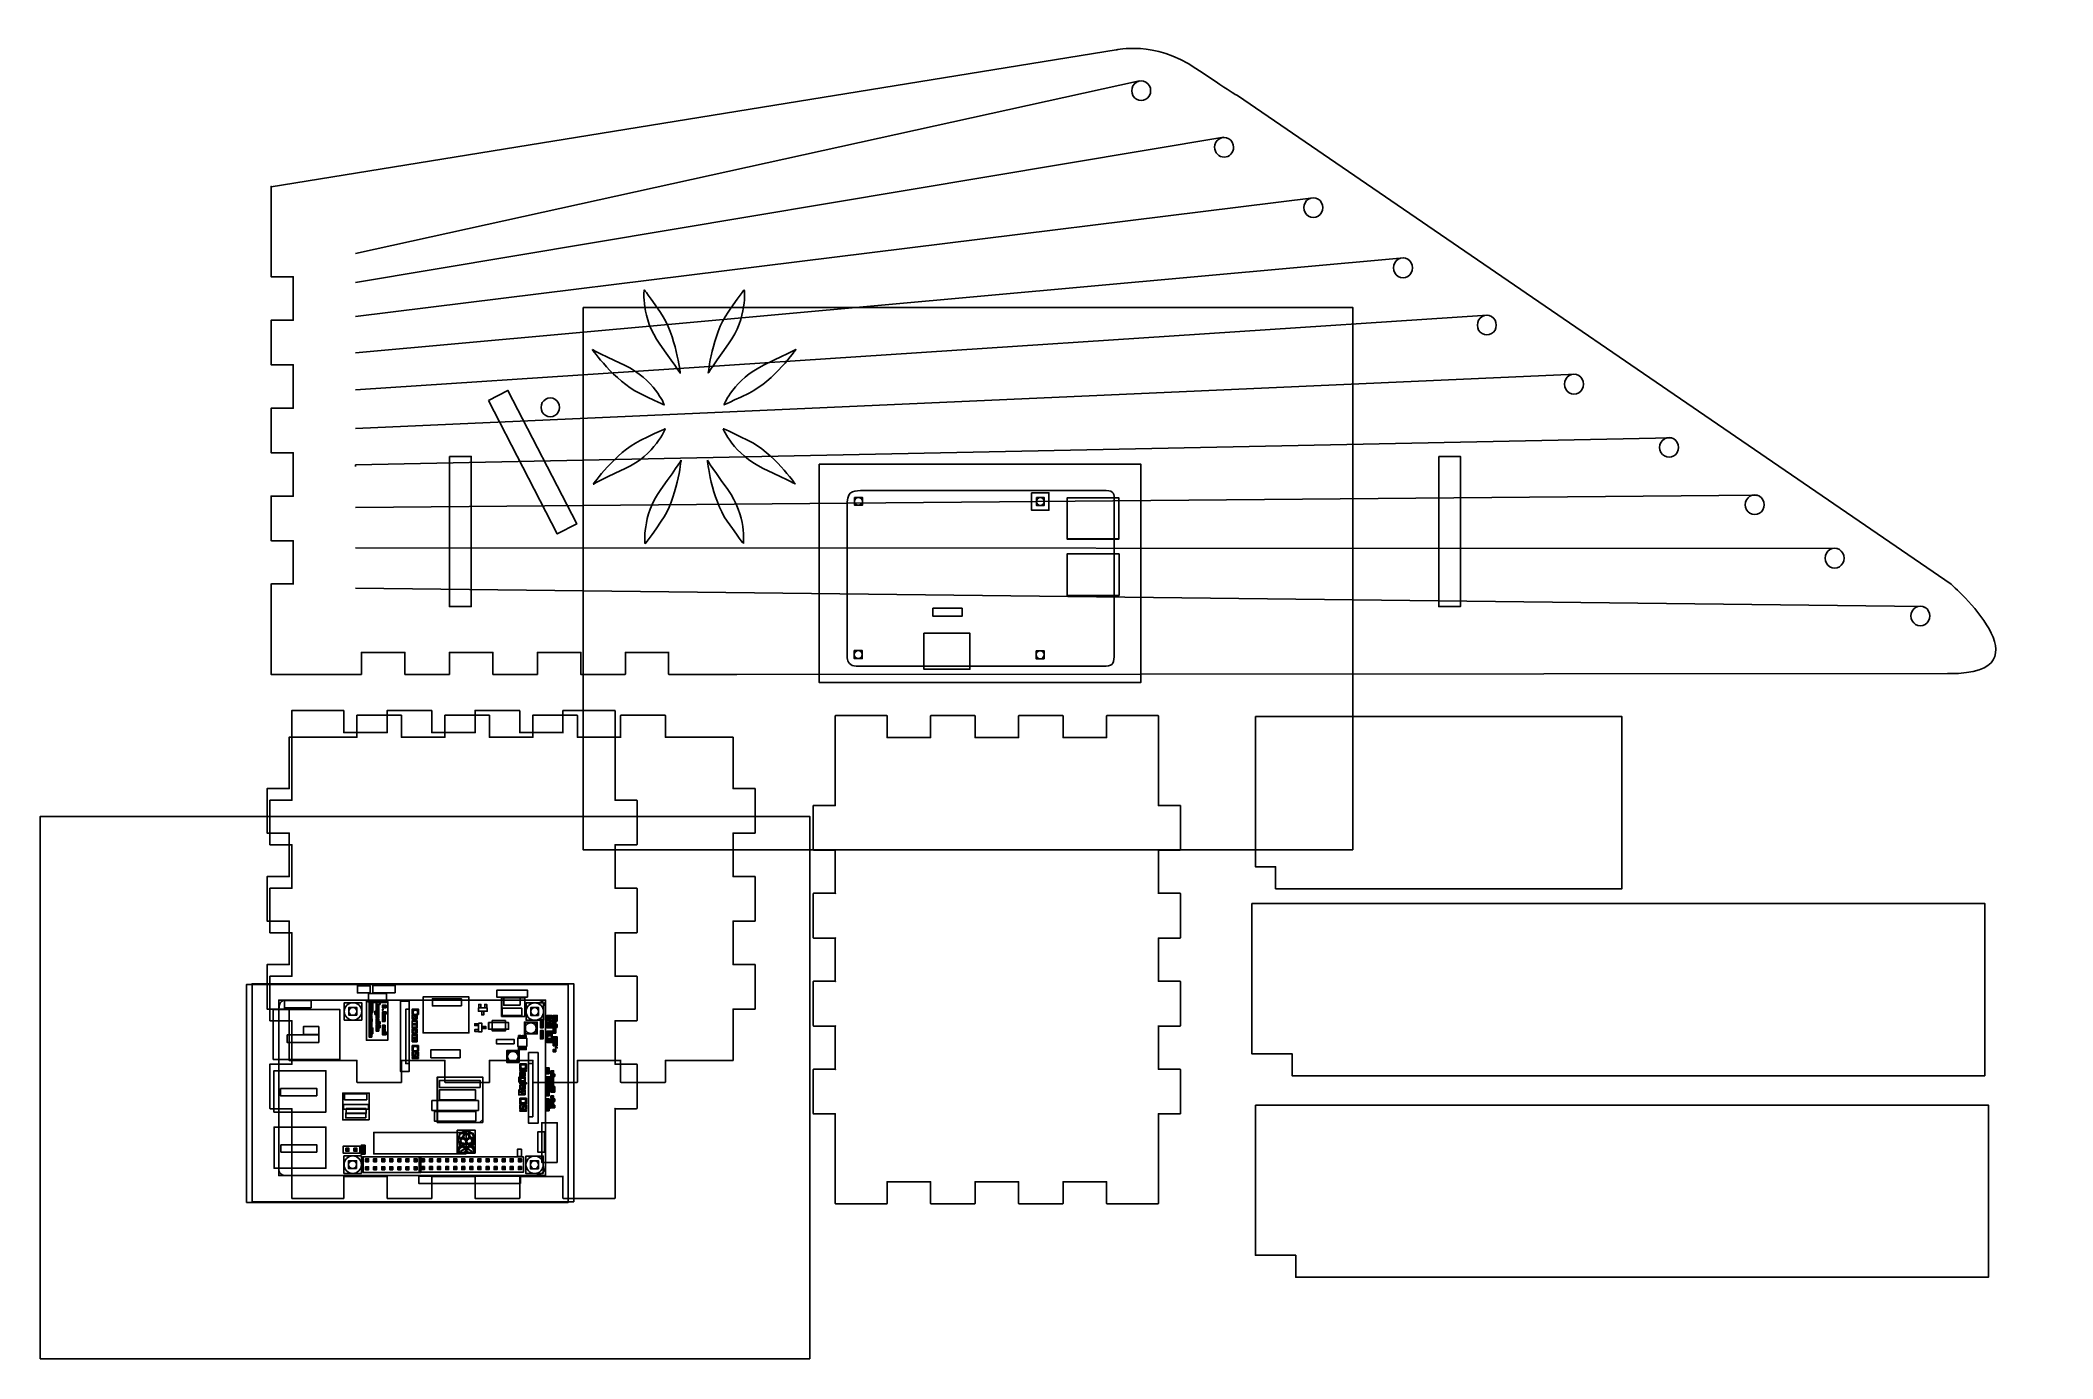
# Model space of a CAD drawing. Extents: x -52 to 498, y 3 to 363.
import ezdxf

# ---------------------------------------------------------------- set-up
doc = ezdxf.new("R2010")
doc.units = 0
for name, color, linetype in [('KamerosLaikiklis', 7, 'CONTINUOUS'), ('RpiPaveiksliukas', 7, 'CONTINUOUS'), ('RpiSkyles', 7, 'CONTINUOUS'), ('RpiSkyles_kitoj_vietoj', 7, 'CONTINUOUS')]:
    doc.layers.add(name, color=color, linetype=linetype)

msp = doc.modelspace()

# ---------------------------------------------------------------- linework, layer by layer
at = {"layer": 'KamerosLaikiklis', "color": 1}
for points in [[(70.719038, 264.279106), (75.999999, 266.999991), (94.778346, 230.553127), (89.497386, 227.832242)], [(90.098176, 262.370503)], [(60.059309, 248.999993), (65.999996, 248.999993), (65.999996, 207.999991), (60.059309, 207.999991)], [(329.999991, 248.999993), (335.940678, 248.999993), (335.940678, 207.999991), (329.999991, 207.999991)], [(279.999993, 177.999995), (379.99999, 177.999995), (379.99999, 130.999997), (285.499992, 130.999997), (285.499992, 136.999996), (279.999993, 136.999996)], [(278.999993, 126.999997), (478.999987, 126.999997), (478.999987, 79.999998), (289.999992, 79.999998), (289.999992, 85.999998), (278.999993, 85.999998)], [(279.999993, 71.999998), (479.999987, 71.999998), (479.999987, 24.999999), (290.999992, 24.999999), (290.999992, 30.999999), (279.999993, 30.999999)]]:
    msp.add_lwpolyline(points, close=True, dxfattribs=at)
for points in [[(85.068155, 262.370503), (85.068155, 263.29009), (85.547513, 264.139823), (86.32566, 264.599616)], [(86.32566, 264.599616), (87.103807, 265.059409), (88.062524, 265.059409), (88.840671, 264.599616)], [(88.840671, 264.599616), (89.618818, 264.139823), (90.098176, 263.29009), (90.098176, 262.370503)], [(86.32566, 260.14139), (85.547513, 260.601184), (85.068155, 261.450917), (85.068155, 262.370503)], [(88.840671, 260.14139), (88.062524, 259.681597), (87.103807, 259.681597), (86.32566, 260.14139)], [(90.098176, 262.370503), (90.098176, 261.450917), (89.618818, 260.601184), (88.840671, 260.14139)]]:
    msp.add_open_spline(points, degree=3, dxfattribs=at)
at = {"layer": 'RpiPaveiksliukas', "color": 7}
for points in [[(158.400338, 2.762527), (-51.599657, 2.762527), (-51.599657, 150.762523), (158.400338, 150.762523)], [(92.49034, 45.442526), (4.700342, 45.442526), (4.700342, 104.902524), (92.49034, 104.902524), (92.49034, 45.442526), (4.690342, 45.442526), (4.690342, 104.912524), (92.49034, 104.912524)], [(94.00034, 45.582526), (6.200342, 45.582526), (6.200342, 105.092524), (94.00034, 105.092524)], [(38.420341, 102.592524), (34.960341, 102.592524), (34.960341, 104.562524), (38.420341, 104.562524)], [(45.260341, 102.632524), (39.130341, 102.632524), (39.130341, 104.602524), (45.260341, 104.602524)], [(86.31034, 52.752526), (13.480342, 52.752526), (13.480342, 100.652524), (86.31034, 100.652524)], [(22.330341, 98.502524), (15.020342, 98.502524), (15.020342, 100.472524), (22.330341, 100.472524)], [(36.130341, 95.172524), (31.350341, 95.172524), (31.350341, 99.902524), (36.130341, 99.902524)], [(43.210341, 89.672525), (37.420341, 89.672525), (37.420341, 100.262524), (43.210341, 100.262524)], [(40.320341, 89.672525), (37.430341, 89.672525), (37.430341, 100.252524), (43.210341, 100.252524), (43.210341, 89.672525)], [(40.320341, 89.672525), (37.430341, 89.672525), (37.430341, 100.252524), (43.210341, 100.252524), (43.210341, 89.672525)], [(42.910341, 100.002524), (37.980341, 100.002524), (37.980341, 102.442524), (42.910341, 102.442524)], [(40.430341, 100.002524), (37.990341, 100.002524), (37.990341, 102.432524), (42.900341, 102.432524), (42.900341, 100.002524)], [(40.430341, 100.002524), (37.990341, 100.002524), (37.990341, 102.432524), (42.900341, 102.432524), (42.900341, 100.002524)], [(39.190341, 98.872524), (38.120341, 98.872524), (38.120341, 99.802524), (39.190341, 99.802524)], [(39.190341, 98.192524), (38.120341, 98.192524), (38.120341, 98.862524), (39.190341, 98.862524)], [(41.130341, 99.452524), (40.060341, 99.452524), (40.060341, 100.222524), (41.130341, 100.222524)], [(40.780341, 98.572524), (40.060341, 98.572524), (40.060341, 99.312524), (40.780341, 99.312524)], [(41.090341, 99.602524)], [(42.820341, 98.552524), (41.750341, 98.552524), (41.750341, 99.212524), (42.820341, 99.212524)], [(49.030341, 81.132525), (46.730341, 81.132525), (46.730341, 100.362524), (49.030341, 100.362524)], [(47.900341, 100.352524), (49.030341, 100.352524), (49.030341, 81.132525), (46.740341, 81.132525), (46.740341, 100.352524)], [(47.900341, 100.352524), (49.030341, 100.352524), (49.030341, 81.132525), (46.740341, 81.132525), (46.740341, 100.352524)], [(65.39034, 91.682525), (52.860341, 91.682525), (52.860341, 101.502524), (65.39034, 101.502524)], [(59.11034, 101.482524), (65.39034, 101.482524), (65.39034, 91.682525), (52.870341, 91.682525), (52.870341, 101.482524)], [(59.11034, 101.482524), (65.39034, 101.482524), (65.39034, 91.682525), (52.870341, 91.682525), (52.870341, 101.482524)], [(63.31034, 99.032524), (55.410341, 99.032524), (55.410341, 101.002524), (63.31034, 101.002524)], [(68.63034, 98.542524), (68.06034, 98.542524), (68.06034, 99.432524), (68.63034, 99.432524)], [(68.35034, 98.542524), (68.07034, 98.542524), (68.07034, 99.422524), (68.63034, 99.422524), (68.63034, 98.542524)], [(68.35034, 98.542524), (68.07034, 98.542524), (68.07034, 99.422524), (68.63034, 99.422524), (68.63034, 98.542524)], [(70.25034, 98.542524), (69.68034, 98.542524), (69.68034, 99.432524), (70.25034, 99.432524)], [(69.97034, 98.542524), (69.69034, 98.542524), (69.69034, 99.422524), (70.25034, 99.422524), (70.25034, 98.542524)], [(69.97034, 98.542524), (69.69034, 98.542524), (69.69034, 99.422524), (70.25034, 99.422524), (70.25034, 98.542524)], [(81.34034, 101.392524), (73.01034, 101.392524), (73.01034, 103.362524), (81.34034, 103.362524)], [(80.63034, 96.192524), (74.31034, 96.192524), (74.31034, 101.282524), (80.63034, 101.282524)], [(80.63034, 98.732524), (80.63034, 96.192524), (74.32034, 96.192524), (74.32034, 101.272524), (80.63034, 101.272524)], [(80.63034, 98.732524), (80.63034, 96.192524), (74.32034, 96.192524), (74.32034, 101.272524), (80.63034, 101.272524)], [(79.36034, 99.242524), (74.88034, 99.242524), (74.88034, 101.212524), (79.36034, 101.212524)], [(85.75034, 95.132524), (80.96034, 95.132524), (80.96034, 99.872524), (85.75034, 99.872524)], [(30.170341, 84.452525), (11.980342, 84.452525), (11.980342, 98.042524), (30.170341, 98.042524)], [(21.060341, 98.032524), (30.160341, 98.032524), (30.160341, 84.452525), (11.990342, 84.452525), (11.990342, 98.032524)], [(21.060341, 98.032524), (30.160341, 98.032524), (30.160341, 84.452525), (11.990342, 84.452525), (11.990342, 98.032524)], [(24.380341, 91.282525), (20.190341, 91.282525), (20.190341, 93.402525), (24.380341, 93.402525)], [(31.360341, 97.532524)], [(31.360341, 97.532524)], [(34.780341, 96.472524), (32.620341, 96.472524), (32.620341, 98.642524), (34.780341, 98.642524)], [(32.630341, 97.532524)], [(32.630341, 97.532524)], [(39.010341, 94.772525), (38.110341, 94.772525), (38.110341, 95.512524), (39.010341, 95.512524)], [(39.190341, 97.232524), (38.120341, 97.232524), (38.120341, 98.072524), (39.190341, 98.072524)], [(38.840341, 96.472524), (38.120341, 96.472524), (38.120341, 97.212524), (38.840341, 97.212524)], [(38.840341, 95.612524), (38.120341, 95.612524), (38.120341, 96.352524), (38.840341, 96.352524)], [(38.840341, 93.902525), (38.120341, 93.902525), (38.120341, 94.672525), (38.840341, 94.672525)], [(38.840341, 93.052525), (38.120341, 93.052525), (38.120341, 93.852525), (38.840341, 93.852525)], [(38.460341, 97.492524)], [(38.480341, 95.752524)], [(38.480341, 95.612524)], [(38.740341, 96.632524)], [(38.740341, 94.312525)], [(39.190341, 98.472524), (39.030341, 98.472524), (39.030341, 98.632524), (39.190341, 98.632524)], [(40.780341, 96.722524), (39.710341, 96.722524), (39.710341, 97.562524), (40.780341, 97.562524)], [(40.780341, 97.572524), (40.060341, 97.572524), (40.060341, 98.482524), (40.780341, 98.482524)], [(40.780341, 95.832524), (40.060341, 95.832524), (40.060341, 96.562524), (40.780341, 96.562524)], [(40.780341, 94.952525), (40.060341, 94.952525), (40.060341, 95.602524), (40.780341, 95.602524)], [(41.130341, 94.032525), (40.060341, 94.032525), (40.060341, 94.702525), (41.130341, 94.702525)], [(41.130341, 93.032525), (40.060341, 93.032525), (40.060341, 93.772525), (41.130341, 93.772525)], [(40.140341, 97.282524)], [(40.410341, 96.862524)], [(40.420341, 98.712524)], [(40.420341, 98.582524)], [(40.420341, 95.962524)], [(40.420341, 95.832524)], [(40.570341, 95.122524)], [(41.130341, 94.302525), (40.970341, 94.302525), (40.970341, 94.472525), (41.130341, 94.472525)], [(42.820341, 96.752524), (41.750341, 96.752524), (41.750341, 97.412524), (42.820341, 97.412524)], [(41.990341, 97.872524), (41.760341, 97.872524), (41.760341, 98.102524), (41.990341, 98.102524)], [(42.480341, 95.702524), (41.760341, 95.702524), (41.760341, 96.612524), (42.480341, 96.612524)], [(42.480341, 94.782525), (41.760341, 94.782525), (41.760341, 95.702524), (42.480341, 95.702524)], [(42.480341, 93.042525), (41.760341, 93.042525), (41.760341, 93.782525), (42.480341, 93.782525)], [(41.870341, 97.882524)], [(42.290341, 98.672524)], [(48.610341, 98.132524), (49.030341, 98.132524), (49.030341, 83.282525), (48.150341, 83.282525), (48.150341, 98.132524)], [(51.590341, 96.702524), (49.930341, 96.702524), (49.930341, 98.182524), (51.590341, 98.182524)], [(51.250341, 95.392524), (49.930341, 95.392524), (49.930341, 96.552524), (51.250341, 96.552524)], [(51.250341, 93.032525), (49.930341, 93.032525), (49.930341, 95.022525), (51.250341, 95.022525)], [(50.670341, 95.392524)], [(50.970341, 93.952525)], [(51.420341, 96.712524)], [(68.00034, 93.652525), (66.95034, 93.652525), (66.95034, 94.162525), (68.00034, 94.162525)], [(67.99034, 93.902525), (67.99034, 93.652525), (66.96034, 93.652525), (66.96034, 94.152525), (67.99034, 94.152525)], [(67.99034, 93.902525), (67.99034, 93.652525), (66.96034, 93.652525), (66.96034, 94.152525), (67.99034, 94.152525)], [(70.36034, 97.582524), (67.98034, 97.582524), (67.98034, 98.512524), (70.36034, 98.512524)], [(69.16034, 97.582524), (67.99034, 97.582524), (67.99034, 98.502524), (70.36034, 98.502524), (70.36034, 97.582524)], [(69.16034, 97.582524), (67.99034, 97.582524), (67.99034, 98.502524), (70.36034, 98.502524), (70.36034, 97.582524)], [(68.90034, 91.992525), (68.01034, 91.992525), (68.01034, 94.302525), (68.90034, 94.302525)], [(68.90034, 93.122525), (68.90034, 91.992525), (68.02034, 91.992525), (68.02034, 94.292525), (68.90034, 94.292525)], [(68.90034, 93.122525), (68.90034, 91.992525), (68.02034, 91.992525), (68.02034, 94.292525), (68.90034, 94.292525)], [(69.44034, 96.562524), (68.87034, 96.562524), (68.87034, 97.592524), (69.44034, 97.592524)], [(69.16034, 96.562524), (68.88034, 96.562524), (68.88034, 97.582524), (69.44034, 97.582524), (69.44034, 96.562524)], [(69.16034, 96.562524), (68.88034, 96.562524), (68.88034, 97.582524), (69.44034, 97.582524), (69.44034, 96.562524)], [(70.03034, 92.842525), (68.96034, 92.842525), (68.96034, 93.382525), (70.03034, 93.382525)], [(70.03034, 93.122525), (70.03034, 92.842525), (68.97034, 92.842525), (68.97034, 93.372525), (70.03034, 93.372525)], [(70.03034, 93.122525), (70.03034, 92.842525), (68.97034, 92.842525), (68.97034, 93.372525), (70.03034, 93.372525)], [(76.22034, 92.652525), (70.76034, 92.652525), (70.76034, 94.502525), (76.22034, 94.502525)], [(70.77034, 93.572525), (70.77034, 94.492525), (76.21034, 94.492525), (76.21034, 92.652525), (70.77034, 92.652525)], [(70.77034, 93.572525), (70.77034, 94.492525), (76.21034, 94.492525), (76.21034, 92.652525), (70.77034, 92.652525)], [(75.32034, 92.232525), (71.75034, 92.232525), (71.75034, 95.032525), (75.32034, 95.032525)], [(71.76034, 93.642525), (71.76034, 95.022525), (75.32034, 95.022525), (75.32034, 92.232525), (71.76034, 92.232525)], [(71.76034, 93.642525), (71.76034, 95.022525), (75.32034, 95.022525), (75.32034, 92.232525), (71.76034, 92.232525)], [(79.78034, 96.422524), (74.46034, 96.422524), (74.46034, 98.392524), (79.78034, 98.392524)], [(84.02034, 91.392525), (80.51034, 91.392525), (80.51034, 94.642525), (84.02034, 94.642525)], [(82.29034, 94.632525), (84.02034, 94.632525), (84.02034, 91.392525), (80.52034, 91.392525), (80.52034, 94.632525)], [(82.29034, 94.632525), (84.02034, 94.632525), (84.02034, 91.392525), (80.52034, 91.392525), (80.52034, 94.632525)], [(83.73034, 91.532525), (80.75034, 91.532525), (80.75034, 94.432525), (83.73034, 94.432525)], [(80.98034, 97.502524)], [(80.98034, 97.502524)], [(84.40034, 96.432524), (82.24034, 96.432524), (82.24034, 98.602524), (84.40034, 98.602524)], [(82.25034, 97.502524)], [(82.25034, 97.502524)], [(85.26034, 95.292524), (85.65034, 95.292524), (85.65034, 93.072525), (84.87034, 93.072525), (84.87034, 95.292524)], [(85.65034, 93.102525), (84.89034, 93.102525), (84.89034, 95.302524), (85.65034, 95.302524)], [(85.65034, 93.102525), (84.89034, 93.102525), (84.89034, 95.302524), (85.65034, 95.302524)], [(85.65034, 93.102525), (84.89034, 93.102525), (84.89034, 95.302524), (85.65034, 95.302524)], [(85.65034, 93.102525), (84.89034, 93.102525), (84.89034, 95.292524), (85.65034, 95.292524)], [(85.65034, 93.142525), (84.89034, 93.142525), (84.89034, 95.232524), (85.65034, 95.232524)], [(85.65034, 93.182525), (84.89034, 93.182525), (84.89034, 95.162524), (85.65034, 95.162524)], [(85.61034, 93.252525), (84.90034, 93.252525), (84.90034, 95.132524), (85.61034, 95.132524)], [(85.59034, 93.282525), (84.90034, 93.282525), (84.90034, 95.092524), (85.59034, 95.092524)], [(84.91034, 94.172525)], [(84.91034, 94.172525)], [(85.58034, 93.352525), (84.93034, 93.352525), (84.93034, 95.032525), (85.58034, 95.032525)], [(84.94034, 94.172525)], [(85.54034, 93.392525), (84.97034, 93.392525), (84.97034, 94.992525), (85.54034, 94.992525)], [(85.54034, 93.462525), (84.97034, 93.462525), (84.97034, 94.922525), (85.54034, 94.922525)], [(84.98034, 94.172525)], [(84.98034, 94.172525)], [(85.51034, 93.492525), (85.00034, 93.492525), (85.00034, 94.882525), (85.51034, 94.882525)], [(85.51034, 93.572525), (85.00034, 93.572525), (85.00034, 94.822525), (85.51034, 94.822525)], [(85.01034, 94.172525)], [(85.01034, 94.172525)], [(85.45034, 93.642525), (85.03034, 93.642525), (85.03034, 94.702525), (85.45034, 94.702525)], [(85.47034, 93.602525), (85.04034, 93.602525), (85.04034, 94.772525), (85.47034, 94.772525)], [(85.05034, 94.172525)], [(85.05034, 94.172525)], [(85.44034, 93.702525), (85.07034, 93.702525), (85.07034, 94.672525), (85.44034, 94.672525)], [(85.40034, 93.782525), (85.07034, 93.782525), (85.07034, 94.602525), (85.40034, 94.602525)], [(85.08034, 94.172525)], [(85.08034, 94.172525)], [(85.40034, 93.812525), (85.11034, 93.812525), (85.11034, 94.562525), (85.40034, 94.562525)], [(85.37034, 93.842525), (85.11034, 93.842525), (85.11034, 94.492525), (85.37034, 94.492525)], [(85.12034, 94.172525)], [(85.12034, 94.172525)], [(85.37034, 93.922525), (85.14034, 93.922525), (85.14034, 94.462525), (85.37034, 94.462525)], [(85.15034, 94.172525)], [(85.30034, 94.022525), (85.17034, 94.022525), (85.17034, 94.352525), (85.30034, 94.352525)], [(85.33034, 93.942525), (85.18034, 93.942525), (85.18034, 94.392525), (85.33034, 94.392525)], [(85.19034, 94.172525)], [(85.19034, 94.172525)], [(85.30034, 94.062525), (85.22034, 94.062525), (85.22034, 94.282525), (85.30034, 94.282525)], [(85.26034, 94.132525), (85.22034, 94.132525), (85.22034, 94.252525), (85.26034, 94.252525)], [(86.31034, 98.382524)], [(88.08034, 95.622524), (86.66034, 95.622524), (86.66034, 96.462524), (88.08034, 96.462524)], [(88.08034, 94.052525), (86.66034, 94.052525), (86.66034, 95.692524), (88.08034, 95.692524)], [(88.08034, 93.052525), (86.66034, 93.052525), (86.66034, 94.062525), (88.08034, 94.062525)], [(88.08034, 95.682524), (88.08034, 95.502524), (86.89034, 95.232524), (88.08034, 94.972525), (88.08034, 94.772525), (86.89034, 94.502525), (88.08034, 94.232525), (88.08034, 94.052525), (86.67034, 94.382525), (86.67034, 94.592525), (87.89034, 94.872525), (86.67034, 95.142524), (86.67034, 95.362524)], [(87.19034, 93.442525)], [(89.46034, 95.772524), (88.39034, 95.772524), (88.39034, 96.452524), (89.46034, 96.452524)], [(89.46034, 94.882525), (88.39034, 94.882525), (88.39034, 95.622524), (89.46034, 95.622524)], [(89.10034, 94.062525), (88.39034, 94.062525), (88.39034, 94.822525), (89.10034, 94.822525)], [(89.46034, 93.182525), (88.39034, 93.182525), (88.39034, 93.932525), (89.46034, 93.932525)], [(88.44034, 96.312524)], [(89.01034, 94.472525)], [(24.380341, 89.022525), (15.790342, 89.022525), (15.790342, 91.142525), (24.380341, 91.142525)], [(39.190341, 92.152525), (38.120341, 92.152525), (38.120341, 92.982525), (39.190341, 92.982525)], [(39.190341, 91.412525), (38.120341, 91.412525), (38.120341, 92.092525), (39.190341, 92.092525)], [(38.840341, 90.532525), (38.120341, 90.532525), (38.120341, 91.272525), (38.840341, 91.272525)], [(38.460341, 92.412525)], [(38.480341, 90.672525)], [(38.480341, 90.532525)], [(39.190341, 91.692525), (39.030341, 91.692525), (39.030341, 91.862525), (39.190341, 91.862525)], [(40.780341, 92.162525), (40.060341, 92.162525), (40.060341, 92.912525), (40.780341, 92.912525)], [(40.680341, 92.322525)], [(42.820341, 91.162525), (41.750341, 91.162525), (41.750341, 91.902525), (42.820341, 91.902525)], [(42.480341, 92.102525), (41.760341, 92.102525), (41.760341, 92.902525), (42.480341, 92.902525)], [(42.110341, 93.182525)], [(42.110341, 93.042525)], [(51.250341, 91.562525), (49.930341, 91.562525), (49.930341, 92.822525), (51.250341, 92.822525)], [(51.270341, 90.482525), (49.930341, 90.482525), (49.930341, 91.282525), (51.270341, 91.282525)], [(51.250341, 89.262525), (49.930341, 89.262525), (49.930341, 90.412525), (51.250341, 90.412525)], [(51.590341, 86.772525), (49.930341, 86.772525), (49.930341, 88.232525), (51.590341, 88.232525)], [(50.670341, 89.262525)], [(50.760341, 91.562525)], [(68.00034, 92.062525), (66.95034, 92.062525), (66.95034, 92.602525), (68.00034, 92.602525)], [(67.99034, 92.312525), (67.99034, 92.062525), (66.96034, 92.062525), (66.96034, 92.592525), (67.99034, 92.592525)], [(67.99034, 92.312525), (67.99034, 92.062525), (66.96034, 92.062525), (66.96034, 92.592525), (67.99034, 92.592525)], [(77.75034, 88.732525), (72.90034, 88.732525), (72.90034, 89.872525), (77.75034, 89.872525)], [(81.16034, 87.972525), (78.71034, 87.972525), (78.71034, 90.242525), (81.16034, 90.242525)], [(79.92034, 90.232525), (81.16034, 90.232525), (81.16034, 87.972525), (78.73034, 87.972525), (78.73034, 90.232525)], [(79.92034, 90.232525), (81.16034, 90.232525), (81.16034, 87.972525), (78.73034, 87.972525), (78.73034, 90.232525)], [(79.15034, 87.132525), (78.89034, 87.132525), (78.89034, 87.882525), (79.15034, 87.882525)], [(79.04034, 87.872525), (79.15034, 87.872525), (79.15034, 87.132525), (78.90034, 87.132525), (78.90034, 87.872525)], [(79.04034, 87.872525), (79.15034, 87.872525), (79.15034, 87.132525), (78.90034, 87.132525), (78.90034, 87.872525)], [(79.16034, 90.302525), (78.93034, 90.302525), (78.93034, 90.952525), (79.16034, 90.952525)], [(79.04034, 90.942525), (79.15034, 90.942525), (79.15034, 90.302525), (78.94034, 90.302525), (78.94034, 90.942525)], [(79.04034, 90.942525), (79.15034, 90.942525), (79.15034, 90.302525), (78.94034, 90.302525), (78.94034, 90.942525)], [(79.50034, 87.132525), (79.24034, 87.132525), (79.24034, 87.922525), (79.50034, 87.922525)], [(79.40034, 87.902525), (79.50034, 87.902525), (79.50034, 87.132525), (79.25034, 87.132525), (79.25034, 87.902525)], [(79.40034, 87.902525), (79.50034, 87.902525), (79.50034, 87.132525), (79.25034, 87.132525), (79.25034, 87.902525)], [(79.54034, 90.302525), (79.28034, 90.302525), (79.28034, 90.952525), (79.54034, 90.952525)], [(79.40034, 90.942525), (79.54034, 90.942525), (79.54034, 90.302525), (79.29034, 90.302525), (79.29034, 90.942525)], [(79.40034, 90.942525), (79.54034, 90.942525), (79.54034, 90.302525), (79.29034, 90.302525), (79.29034, 90.942525)], [(79.89034, 87.132525), (79.63034, 87.132525), (79.63034, 87.882525), (79.89034, 87.882525)], [(79.78034, 87.872525), (79.89034, 87.872525), (79.89034, 87.132525), (79.64034, 87.132525), (79.64034, 87.872525)], [(79.78034, 87.872525), (79.89034, 87.872525), (79.89034, 87.132525), (79.64034, 87.132525), (79.64034, 87.872525)], [(79.92034, 90.302525), (79.67034, 90.302525), (79.67034, 90.912525), (79.92034, 90.912525)], [(79.78034, 90.902525), (79.92034, 90.902525), (79.92034, 90.302525), (79.68034, 90.302525), (79.68034, 90.902525)], [(79.78034, 90.902525), (79.92034, 90.902525), (79.92034, 90.302525), (79.68034, 90.302525), (79.68034, 90.902525)], [(80.28034, 90.302525), (80.02034, 90.302525), (80.02034, 90.952525), (80.28034, 90.952525)], [(80.28034, 87.132525), (80.02034, 87.132525), (80.02034, 87.922525), (80.28034, 87.922525)], [(80.17034, 90.942525), (80.28034, 90.942525), (80.28034, 90.302525), (80.03034, 90.302525), (80.03034, 90.942525)], [(80.17034, 90.942525), (80.28034, 90.942525), (80.28034, 90.302525), (80.03034, 90.302525), (80.03034, 90.942525)], [(80.14034, 87.902525), (80.28034, 87.902525), (80.28034, 87.132525), (80.03034, 87.132525), (80.03034, 87.902525)], [(80.14034, 87.902525), (80.28034, 87.902525), (80.28034, 87.132525), (80.03034, 87.132525), (80.03034, 87.902525)], [(80.63034, 90.302525), (80.37034, 90.302525), (80.37034, 90.952525), (80.63034, 90.952525)], [(80.63034, 87.162525), (80.37034, 87.162525), (80.37034, 87.922525), (80.63034, 87.922525)], [(80.52034, 90.942525), (80.63034, 90.942525), (80.63034, 90.302525), (80.38034, 90.302525), (80.38034, 90.942525)], [(80.52034, 90.942525), (80.63034, 90.942525), (80.63034, 90.302525), (80.38034, 90.302525), (80.38034, 90.942525)], [(80.49034, 87.902525), (80.63034, 87.902525), (80.63034, 87.162525), (80.38034, 87.162525), (80.38034, 87.902525)], [(80.49034, 87.902525), (80.63034, 87.902525), (80.63034, 87.162525), (80.38034, 87.162525), (80.38034, 87.902525)], [(81.02034, 90.302525), (80.76034, 90.302525), (80.76034, 90.952525), (81.02034, 90.952525)], [(81.02034, 87.132525), (80.76034, 87.132525), (80.76034, 87.922525), (81.02034, 87.922525)], [(80.77034, 92.972525)], [(80.77034, 92.972525)], [(80.91034, 90.942525), (81.02034, 90.942525), (81.02034, 90.302525), (80.77034, 90.302525), (80.77034, 90.942525)], [(80.91034, 90.942525), (81.02034, 90.942525), (81.02034, 90.302525), (80.77034, 90.302525), (80.77034, 90.942525)], [(80.88034, 87.902525), (81.02034, 87.902525), (81.02034, 87.132525), (80.77034, 87.132525), (80.77034, 87.902525)], [(80.88034, 87.902525), (81.02034, 87.902525), (81.02034, 87.132525), (80.77034, 87.132525), (80.77034, 87.902525)], [(85.26034, 92.262525), (85.61034, 92.262525), (85.61034, 90.042525), (84.87034, 90.042525), (84.87034, 92.262525)], [(85.65034, 90.112525), (84.89034, 90.112525), (84.89034, 92.312525), (85.65034, 92.312525)], [(85.65034, 90.112525), (84.89034, 90.112525), (84.89034, 92.312525), (85.65034, 92.312525)], [(85.65034, 90.112525), (84.89034, 90.112525), (84.89034, 92.312525), (85.65034, 92.312525)], [(85.65034, 90.112525), (84.89034, 90.112525), (84.89034, 92.272525), (85.65034, 92.272525)], [(85.65034, 90.112525), (84.89034, 90.112525), (84.89034, 92.242525), (85.65034, 92.242525)], [(85.61034, 90.172525), (84.90034, 90.172525), (84.90034, 92.162525), (85.61034, 92.162525)], [(85.61034, 90.202525), (84.90034, 90.202525), (84.90034, 92.092525), (85.61034, 92.092525)], [(85.59034, 90.292525), (84.90034, 90.292525), (84.90034, 92.062525), (85.59034, 92.062525)], [(84.91034, 91.172525)], [(84.91034, 91.172525)], [(85.58034, 90.322525), (84.93034, 90.322525), (84.93034, 92.022525), (85.58034, 92.022525)], [(85.54034, 90.392525), (84.93034, 90.392525), (84.93034, 91.952525), (85.54034, 91.952525)], [(84.94034, 91.172525)], [(84.94034, 91.172525)], [(85.52034, 90.432525), (84.97034, 90.432525), (84.97034, 91.932525), (85.52034, 91.932525)], [(85.52034, 90.502525), (84.97034, 90.502525), (84.97034, 91.852525), (85.52034, 91.852525)], [(84.98034, 91.172525)], [(84.98034, 91.172525)], [(85.47034, 90.532525), (85.00034, 90.532525), (85.00034, 91.812525), (85.47034, 91.812525)], [(85.01034, 91.172525)], [(85.47034, 90.602525), (85.04034, 90.602525), (85.04034, 91.742525), (85.47034, 91.742525)], [(85.44034, 90.642525), (85.04034, 90.642525), (85.04034, 91.712525), (85.44034, 91.712525)], [(85.05034, 91.172525)], [(85.05034, 91.172525)], [(85.44034, 90.712525), (85.07034, 90.712525), (85.07034, 91.642525), (85.44034, 91.642525)], [(85.40034, 90.742525), (85.07034, 90.742525), (85.07034, 91.602525), (85.40034, 91.602525)], [(85.08034, 91.172525)], [(85.08034, 91.172525)], [(85.40034, 90.782525), (85.11034, 90.782525), (85.11034, 91.532525), (85.40034, 91.532525)], [(85.37034, 90.842525), (85.11034, 90.842525), (85.11034, 91.492525), (85.37034, 91.492525)], [(85.12034, 91.172525)], [(85.12034, 91.172525)], [(85.37034, 90.882525), (85.14034, 90.882525), (85.14034, 91.422525), (85.37034, 91.422525)], [(85.15034, 91.172525)], [(85.30034, 90.992525), (85.17034, 90.992525), (85.17034, 91.322525), (85.30034, 91.322525)], [(85.33034, 90.962525), (85.18034, 90.962525), (85.18034, 91.392525), (85.33034, 91.392525)], [(85.19034, 91.172525)], [(85.19034, 91.172525)], [(85.30034, 91.052525), (85.22034, 91.052525), (85.22034, 91.282525), (85.30034, 91.282525)], [(85.26034, 91.102525), (85.22034, 91.102525), (85.22034, 91.222525), (85.26034, 91.222525)], [(85.23034, 91.172525)], [(88.08034, 91.002525), (86.66034, 91.002525), (86.66034, 92.192525), (88.08034, 92.192525)], [(88.08034, 90.032525), (86.66034, 90.032525), (86.66034, 91.092525), (88.08034, 91.092525)], [(88.08034, 89.032525), (86.66034, 89.032525), (86.66034, 90.142525), (88.08034, 90.142525)], [(88.08034, 91.682525), (88.08034, 91.492525), (86.67034, 91.002525), (86.67034, 91.182525), (87.12034, 91.302525), (87.12034, 91.882525), (86.67034, 91.992525), (86.67034, 92.182525)], [(88.08034, 90.122525), (88.08034, 89.032525), (87.93034, 89.032525), (87.93034, 89.482525), (86.67034, 89.482525), (86.67034, 89.662525), (87.93034, 89.662525), (87.93034, 90.122525)], [(87.91034, 91.592525), (87.28034, 91.822525), (87.28034, 91.352525)], [(87.95034, 90.032525)], [(89.11034, 92.372525), (88.38034, 92.372525), (88.38034, 93.162525), (89.11034, 93.162525)], [(89.11034, 91.582525), (88.38034, 91.582525), (88.38034, 92.242525), (89.11034, 92.242525)], [(89.46034, 89.832525), (88.39034, 89.832525), (88.39034, 90.602525), (89.46034, 90.602525)], [(89.46034, 89.002525), (88.39034, 89.002525), (88.39034, 89.782525), (89.46034, 89.782525)], [(89.46034, 88.172525), (88.39034, 88.172525), (88.39034, 88.942525), (89.46034, 88.942525)], [(88.55034, 88.832525)], [(88.90034, 91.752525)], [(51.580341, 85.272525), (49.930341, 85.272525), (49.930341, 86.552525), (51.580341, 86.552525)], [(51.580341, 84.732525), (49.930341, 84.732525), (49.930341, 84.992525), (51.580341, 84.992525)], [(51.580341, 84.982525), (51.580341, 84.732525), (49.940341, 84.742525), (49.940341, 84.982525)], [(51.420341, 86.772525)], [(51.490341, 85.382525)], [(62.96034, 84.892525), (54.990341, 84.892525), (54.990341, 87.062525), (62.96034, 87.062525)], [(79.08034, 83.632525), (75.72034, 83.632525), (75.72034, 86.852525), (79.08034, 86.852525)], [(77.38034, 86.842525), (79.08034, 86.842525), (79.08034, 83.632525), (75.73034, 83.632525), (75.73034, 86.842525)], [(77.38034, 86.842525), (79.08034, 86.842525), (79.08034, 83.632525), (75.73034, 83.632525), (75.73034, 86.842525)], [(78.80034, 83.742525), (75.93034, 83.742525), (75.93034, 86.642525), (78.80034, 86.642525)], [(75.94034, 85.192525)], [(75.94034, 85.192525)], [(81.05034, 81.662525), (79.31034, 81.662525), (79.31034, 83.192525), (81.05034, 83.192525)], [(84.23034, 67.002525), (81.64034, 67.002525), (81.64034, 86.302525), (84.23034, 86.302525)], [(82.92034, 86.292525), (84.23034, 86.292525), (84.23034, 67.002525), (81.65034, 67.002525), (81.65034, 86.292525)], [(82.92034, 86.292525), (84.23034, 86.292525), (84.23034, 67.002525), (81.65034, 67.002525), (81.65034, 86.292525)], [(82.22034, 83.362525), (82.78034, 83.362525), (82.78034, 68.792525), (81.65034, 68.792525), (81.65034, 83.362525)], [(89.11034, 86.502525), (88.38034, 86.502525), (88.38034, 87.172525), (89.11034, 87.172525)], [(88.90034, 86.672525)], [(89.46034, 87.572525), (88.99034, 87.572525), (88.99034, 87.782525), (89.46034, 87.782525)], [(26.350341, 70.062525), (12.160342, 70.062525), (12.160342, 81.362525), (26.350341, 81.362525)], [(19.260341, 81.352525), (26.350341, 81.352525), (26.350341, 70.062525), (12.170342, 70.062525), (12.170342, 81.352525)], [(19.260341, 81.352525), (26.350341, 81.352525), (26.350341, 70.062525), (12.170342, 70.062525), (12.170342, 81.352525)], [(69.16034, 67.242525), (56.740341, 67.242525), (56.740341, 79.602525), (69.16034, 79.602525)], [(69.16034, 79.592525), (69.16034, 68.042525), (68.28034, 67.252525), (56.760341, 67.252525), (56.760341, 79.592525)], [(69.16034, 79.592525), (69.16034, 68.042525), (68.28034, 67.252525), (56.760341, 67.252525), (56.760341, 79.592525)], [(68.44034, 76.762525), (57.36034, 76.762525), (57.36034, 78.702525), (68.44034, 78.702525)], [(80.71034, 78.322525), (78.97034, 78.322525), (78.97034, 79.552525), (80.71034, 79.552525)], [(80.70034, 79.822525), (79.30034, 79.822525), (79.30034, 80.882525), (80.70034, 80.882525)], [(80.70034, 76.312525), (79.30034, 76.312525), (79.30034, 77.462525), (80.70034, 77.462525)], [(81.05034, 81.202525), (79.31034, 81.202525), (79.31034, 81.442525), (81.05034, 81.442525)], [(81.05034, 77.822525), (79.31034, 77.822525), (79.31034, 78.052525), (81.05034, 78.052525)], [(80.70034, 81.422525), (80.70034, 81.202525), (79.32034, 81.212525), (79.32034, 81.432525)], [(81.05034, 78.042525), (81.05034, 77.822525), (79.32034, 77.822525), (79.32034, 78.042525)], [(79.56034, 79.312525)], [(80.03034, 78.552525)], [(80.63034, 79.902525)], [(81.05034, 81.422525), (81.05034, 81.202525), (80.77034, 81.202525), (80.77034, 81.422525)], [(87.30034, 81.362525), (86.57034, 81.362525), (86.57034, 82.102525), (87.30034, 82.102525)], [(87.30034, 80.532525), (86.57034, 80.532525), (86.57034, 81.322525), (87.30034, 81.322525)], [(87.30034, 78.012525), (86.57034, 78.012525), (86.57034, 78.752525), (87.30034, 78.752525)], [(87.65034, 78.842525), (86.58034, 78.842525), (86.58034, 79.672525), (87.65034, 79.672525)], [(87.65034, 77.112525), (86.58034, 77.112525), (86.58034, 77.862525), (87.65034, 77.862525)], [(87.65034, 76.272525), (86.58034, 76.272525), (86.58034, 77.012525), (87.65034, 77.012525)], [(86.94034, 81.502525)], [(86.94034, 81.362525)], [(86.94034, 78.982525)], [(86.94034, 78.152525)], [(86.94034, 78.012525)], [(88.46034, 80.422525), (87.73034, 80.422525), (87.73034, 81.342525), (88.46034, 81.342525)], [(88.46034, 78.842525), (87.73034, 78.842525), (87.73034, 79.582525), (88.46034, 79.582525)], [(88.46034, 77.992525), (87.73034, 77.992525), (87.73034, 78.732525), (88.46034, 78.732525)], [(88.46034, 77.162525), (87.73034, 77.162525), (87.73034, 77.902525), (88.46034, 77.902525)], [(88.81034, 76.352525), (87.73034, 76.352525), (87.73034, 77.032525), (88.81034, 77.032525)], [(88.81034, 79.742525), (87.74034, 79.742525), (87.74034, 80.422525), (88.81034, 80.422525)], [(87.79034, 76.892525)], [(88.10034, 77.302525)], [(88.10034, 77.172525)], [(88.43034, 79.002525)], [(88.81034, 80.022525), (88.65034, 80.022525), (88.65034, 80.182525), (88.81034, 80.182525)], [(23.880341, 74.472525), (13.990342, 74.472525), (13.990342, 76.462525), (23.880341, 76.462525)], [(38.180341, 67.932525), (30.940341, 67.932525), (30.940341, 75.242525), (38.180341, 75.242525)], [(38.180341, 75.232525), (38.180341, 68.252525), (37.900341, 67.932525), (30.950341, 67.932525), (30.950341, 75.232525)], [(38.180341, 75.232525), (38.180341, 68.252525), (37.900341, 67.932525), (30.950341, 67.932525), (30.950341, 75.232525)], [(37.930341, 70.842525), (31.130341, 70.842525), (31.130341, 72.172525), (37.930341, 72.172525)], [(37.510341, 73.392525), (31.430341, 73.392525), (31.430341, 75.032525), (37.510341, 75.032525)], [(67.96034, 70.512525), (55.270341, 70.512525), (55.270341, 73.222525), (67.96034, 73.222525)], [(67.20034, 73.402525), (57.33034, 73.402525), (57.33034, 76.112525), (67.20034, 76.112525)], [(80.71034, 74.772525), (78.97034, 74.772525), (78.97034, 76.102525), (80.71034, 76.102525)], [(81.05034, 72.282525), (79.31034, 72.282525), (79.31034, 73.822525), (81.05034, 73.822525)], [(81.05034, 70.812525), (79.31034, 70.812525), (79.31034, 72.092525), (81.05034, 72.092525)], [(80.09034, 76.312525)], [(87.30034, 75.472525), (86.57034, 75.472525), (86.57034, 76.212525), (87.30034, 76.212525)], [(87.30034, 74.542525), (86.57034, 74.542525), (86.57034, 75.472525), (87.30034, 75.472525)], [(87.30034, 72.982525), (86.57034, 72.982525), (86.57034, 73.642525), (87.30034, 73.642525)], [(87.65034, 72.132525), (86.58034, 72.132525), (86.58034, 72.812525), (87.65034, 72.812525)], [(87.65034, 71.172525), (86.58034, 71.172525), (86.58034, 72.012525), (87.65034, 72.012525)], [(86.92034, 71.432525)], [(86.94034, 75.612525)], [(86.94034, 75.472525)], [(87.09034, 73.152525)], [(87.65034, 72.412525), (87.49034, 72.412525), (87.49034, 72.582525), (87.65034, 72.582525)], [(88.46034, 73.832525), (87.73034, 73.832525), (87.73034, 74.482525), (88.46034, 74.482525)], [(88.46034, 72.102525), (87.73034, 72.102525), (87.73034, 72.832525), (88.46034, 72.832525)], [(88.82034, 75.472525), (87.74034, 75.472525), (87.74034, 76.252525), (88.82034, 76.252525)], [(88.81034, 72.972525), (87.74034, 72.972525), (87.74034, 73.652525), (88.81034, 73.652525)], [(88.81034, 71.212525), (87.74034, 71.212525), (87.74034, 71.942525), (88.81034, 71.942525)], [(87.91034, 76.152525)], [(88.10034, 72.232525)], [(88.10034, 72.102525)], [(88.26034, 74.002525)], [(26.350341, 54.762526), (12.200342, 54.762526), (12.200342, 65.992525), (26.350341, 65.992525)], [(19.260341, 65.972525), (26.350341, 65.972525), (26.350341, 54.762526), (12.210342, 54.762526), (12.210342, 65.972525)], [(19.260341, 65.972525), (26.350341, 65.972525), (26.350341, 54.762526), (12.210342, 54.762526), (12.210342, 65.972525)], [(37.230341, 68.472525), (31.780341, 68.472525), (31.780341, 69.802525), (37.230341, 69.802525)], [(37.330341, 69.712525), (31.880341, 69.712525), (31.880341, 71.042525), (37.330341, 71.042525)], [(67.28034, 67.572525), (56.000341, 67.572525), (56.000341, 70.272525), (67.28034, 70.272525)], [(81.05034, 70.282525), (79.31034, 70.282525), (79.31034, 70.542525), (81.05034, 70.542525)], [(81.05034, 70.522525), (81.05034, 70.282525), (79.32034, 70.282525), (79.32034, 70.532525)], [(80.95034, 70.932525)], [(89.48034, 56.342526), (85.24034, 56.342526), (85.24034, 67.172525), (89.48034, 67.172525)], [(87.30034, 70.412525), (86.57034, 70.412525), (86.57034, 71.162525), (87.30034, 71.162525)], [(87.20034, 70.572525)], [(23.880341, 59.172525), (14.090342, 59.172525), (14.090342, 61.122525), (23.880341, 61.122525)], [(35.590341, 58.832525), (31.070341, 58.832525), (31.070341, 60.782525), (35.590341, 60.782525)], [(31.080341, 59.822525), (31.080341, 60.772525), (35.590341, 60.772525), (35.590341, 58.832525), (31.080341, 58.832525)], [(31.080341, 59.822525), (31.080341, 60.772525), (35.590341, 60.772525), (35.590341, 58.832525), (31.080341, 58.832525)], [(37.040341, 60.182525), (35.970341, 60.182525), (35.970341, 61.042525), (37.040341, 61.042525)], [(64.64034, 58.672525), (39.400341, 58.672525), (39.400341, 64.512525), (64.64034, 64.512525)], [(67.12034, 58.822525), (62.20034, 58.822525), (62.20034, 65.102525), (67.12034, 65.102525)], [(63.02034, 61.782525), (62.46034, 61.782525), (62.46034, 63.022525), (63.02034, 63.022525)], [(64.52034, 58.962525), (62.56034, 58.962525), (62.56034, 60.582525), (64.52034, 60.582525)], [(63.89034, 62.942525), (62.79034, 62.942525), (62.79034, 64.292525), (63.89034, 64.292525)], [(62.85034, 61.782525)], [(63.98034, 60.712525), (62.94034, 60.712525), (62.94034, 61.622525), (63.98034, 61.622525)], [(64.53034, 61.362525), (63.16034, 61.362525), (63.16034, 62.802525), (64.53034, 62.802525)], [(63.64034, 63.322525)], [(65.37034, 62.702525), (63.94034, 62.702525), (63.94034, 64.042525), (65.37034, 64.042525)], [(63.95034, 63.352525)], [(63.95034, 60.732525)], [(65.37034, 64.212525), (63.97034, 64.212525), (63.97034, 64.912525), (65.37034, 64.912525)], [(65.31034, 60.582525), (63.99034, 60.582525), (63.99034, 61.352525), (65.31034, 61.352525)], [(64.27034, 61.462525)], [(64.65034, 64.222525)], [(64.66034, 60.582525)], [(66.15034, 61.382525), (64.78034, 61.382525), (64.78034, 62.842525), (66.15034, 62.842525)], [(66.73034, 58.962525), (64.78034, 58.962525), (64.78034, 60.582525), (66.73034, 60.582525)], [(64.95034, 62.462525)], [(66.44034, 60.702525), (65.42034, 60.702525), (65.42034, 61.612525), (66.44034, 61.612525)], [(65.46034, 60.722525)], [(66.55034, 63.042525), (65.48034, 63.042525), (65.48034, 64.272525), (66.55034, 64.272525)], [(65.59034, 64.212525)], [(66.92034, 61.792525), (66.37034, 61.792525), (66.37034, 63.032525), (66.92034, 63.032525)], [(66.54034, 61.792525)], [(85.07034, 64.652525), (85.98034, 64.652525), (85.98034, 59.152525), (84.16034, 59.152525), (84.16034, 64.652525), (85.07034, 64.652525), (85.98034, 64.652525), (85.98034, 59.152525), (84.16034, 59.152525), (84.16034, 64.652525)], [(36.050341, 53.342526), (31.280341, 53.342526), (31.280341, 58.122525), (36.050341, 58.122525)], [(31.290341, 55.712526)], [(31.290341, 55.712526)], [(32.630341, 59.402525), (31.810341, 59.402525), (31.810341, 60.222525), (32.630341, 60.222525)], [(32.210341, 59.402525), (31.820341, 59.402525), (31.820341, 60.212525), (32.630341, 60.212525), (32.630341, 59.402525)], [(32.450341, 59.582525), (31.990341, 59.582525), (31.990341, 60.042525), (32.450341, 60.042525)], [(32.210341, 59.582525), (32.000341, 59.582525), (32.000341, 60.032525), (32.450341, 60.032525), (32.450341, 59.582525)], [(34.720341, 54.652526), (32.550341, 54.652526), (32.550341, 56.812526), (34.720341, 56.812526)], [(32.560341, 55.742526)], [(32.560341, 55.742526)], [(34.820341, 59.402525), (34.000341, 59.402525), (34.000341, 60.222525), (34.820341, 60.222525)], [(34.390341, 59.402525), (34.010341, 59.402525), (34.010341, 60.212525), (34.820341, 60.212525), (34.820341, 59.402525)], [(34.620341, 59.582525), (34.170341, 59.582525), (34.170341, 60.042525), (34.620341, 60.042525)], [(34.390341, 59.582525), (34.180341, 59.582525), (34.180341, 60.032525), (34.610341, 60.032525), (34.610341, 59.582525)], [(37.040341, 59.412525), (35.970341, 59.412525), (35.970341, 60.252525), (37.040341, 60.252525)], [(37.040341, 58.562525), (35.970341, 58.562525), (35.970341, 59.422525), (37.040341, 59.422525)], [(52.230341, 53.592526), (36.490341, 53.592526), (36.490341, 57.872525), (52.230341, 57.872525)], [(44.370341, 57.862525), (52.230341, 57.862525), (52.230341, 53.592526), (36.500341, 53.592526), (36.500341, 57.862525)], [(44.370341, 57.862525), (52.230341, 57.862525), (52.230341, 53.592526), (36.500341, 53.592526), (36.500341, 57.862525)], [(36.890341, 59.502525)], [(38.000341, 56.522526), (37.170341, 56.522526), (37.170341, 57.342525), (38.000341, 57.342525)], [(38.000341, 54.332526), (37.170341, 54.332526), (37.170341, 55.152526), (38.000341, 55.152526)], [(37.180341, 56.912526), (37.180341, 57.332525), (37.990341, 57.332525), (37.990341, 56.522526), (37.180341, 56.522526)], [(37.180341, 54.762526), (37.180341, 55.142526), (37.990341, 55.142526), (37.990341, 54.332526), (37.180341, 54.332526)], [(37.820341, 56.702526), (37.350341, 56.702526), (37.350341, 57.172525), (37.820341, 57.172525)], [(37.820341, 54.512526), (37.350341, 54.512526), (37.350341, 54.982526), (37.820341, 54.982526)], [(37.360341, 56.912526), (37.360341, 57.152525), (37.820341, 57.152525), (37.820341, 56.702526), (37.360341, 56.702526)], [(37.360341, 54.762526), (37.360341, 54.972526), (37.820341, 54.972526), (37.820341, 54.512526), (37.360341, 54.512526)], [(40.180341, 56.522526), (39.360341, 56.522526), (39.360341, 57.342525), (40.180341, 57.342525)], [(40.180341, 54.332526), (39.360341, 54.332526), (39.360341, 55.152526), (40.180341, 55.152526)], [(39.370341, 56.912526), (39.370341, 57.332525), (40.180341, 57.332525), (40.180341, 56.522526), (39.370341, 56.522526)], [(39.370341, 54.762526), (39.370341, 55.142526), (40.180341, 55.142526), (40.180341, 54.332526), (39.370341, 54.332526)], [(40.000341, 56.702526), (39.530341, 56.702526), (39.530341, 57.172525), (40.000341, 57.172525)], [(40.000341, 54.512526), (39.530341, 54.512526), (39.530341, 54.982526), (40.000341, 54.982526)], [(39.540341, 56.912526), (39.540341, 57.152525), (40.000341, 57.152525), (40.000341, 56.702526), (39.540341, 56.702526)], [(39.540341, 54.762526), (39.540341, 54.972526), (40.000341, 54.972526), (40.000341, 54.512526), (39.540341, 54.512526)], [(42.400341, 56.522526), (41.580341, 56.522526), (41.580341, 57.342525), (42.400341, 57.342525)], [(42.400341, 54.332526), (41.580341, 54.332526), (41.580341, 55.152526), (42.400341, 55.152526)], [(41.590341, 56.912526), (41.590341, 57.332525), (42.400341, 57.332525), (42.400341, 56.522526), (41.590341, 56.522526)], [(41.590341, 54.762526), (41.590341, 55.142526), (42.400341, 55.142526), (42.400341, 54.332526), (41.590341, 54.332526)], [(42.200341, 56.702526), (41.760341, 56.702526), (41.760341, 57.172525), (42.200341, 57.172525)], [(42.200341, 54.512526), (41.760341, 54.512526), (41.760341, 54.982526), (42.200341, 54.982526)], [(41.770341, 56.912526), (41.770341, 57.152525), (42.190341, 57.152525), (42.190341, 56.702526), (41.770341, 56.702526)], [(41.770341, 54.762526), (41.770341, 54.972526), (42.190341, 54.972526), (42.190341, 54.512526), (41.770341, 54.512526)], [(44.590341, 56.522526), (43.770341, 56.522526), (43.770341, 57.342525), (44.590341, 57.342525)], [(44.590341, 54.332526), (43.770341, 54.332526), (43.770341, 55.152526), (44.590341, 55.152526)], [(43.780341, 56.912526), (43.780341, 57.332525), (44.590341, 57.332525), (44.590341, 56.522526), (43.780341, 56.522526)], [(43.780341, 54.762526), (43.780341, 55.142526), (44.590341, 55.142526), (44.590341, 54.332526), (43.780341, 54.332526)], [(44.420341, 56.702526), (43.940341, 56.702526), (43.940341, 57.172525), (44.420341, 57.172525)], [(44.420341, 54.512526), (43.940341, 54.512526), (43.940341, 54.982526), (44.420341, 54.982526)], [(43.950341, 56.912526), (43.950341, 57.152525), (44.410341, 57.152525), (44.410341, 56.702526), (43.950341, 56.702526)], [(43.950341, 54.762526), (43.950341, 54.972526), (44.410341, 54.972526), (44.410341, 54.512526), (43.950341, 54.512526)], [(46.820341, 56.522526), (45.990341, 56.522526), (45.990341, 57.342525), (46.820341, 57.342525)], [(46.820341, 54.332526), (45.990341, 54.332526), (45.990341, 55.152526), (46.820341, 55.152526)], [(46.000341, 56.912526), (46.000341, 57.332525), (46.810341, 57.332525), (46.810341, 56.522526), (46.000341, 56.522526)], [(46.000341, 54.762526), (46.000341, 55.142526), (46.810341, 55.142526), (46.810341, 54.332526), (46.000341, 54.332526)], [(46.600341, 56.702526), (46.170341, 56.702526), (46.170341, 57.172525), (46.600341, 57.172525)], [(46.600341, 54.512526), (46.170341, 54.512526), (46.170341, 54.982526), (46.600341, 54.982526)], [(46.180341, 56.912526), (46.180341, 57.152525), (46.600341, 57.152525), (46.600341, 56.702526), (46.180341, 56.702526)], [(46.180341, 54.762526), (46.180341, 54.972526), (46.600341, 54.972526), (46.600341, 54.512526), (46.180341, 54.512526)], [(49.000341, 56.522526), (48.180341, 56.522526), (48.180341, 57.342525), (49.000341, 57.342525)], [(49.000341, 54.332526), (48.180341, 54.332526), (48.180341, 55.152526), (49.000341, 55.152526)], [(48.190341, 56.912526), (48.190341, 57.332525), (49.000341, 57.332525), (49.000341, 56.522526), (48.190341, 56.522526)], [(48.190341, 54.762526), (48.190341, 55.142526), (49.000341, 55.142526), (49.000341, 54.332526), (48.190341, 54.332526)], [(48.820341, 56.702526), (48.350341, 56.702526), (48.350341, 57.172525), (48.820341, 57.172525)], [(48.820341, 54.512526), (48.350341, 54.512526), (48.350341, 54.982526), (48.820341, 54.982526)], [(48.360341, 56.912526), (48.360341, 57.152525), (48.820341, 57.152525), (48.820341, 56.702526), (48.360341, 56.702526)], [(48.360341, 54.762526), (48.360341, 54.972526), (48.820341, 54.972526), (48.820341, 54.512526), (48.360341, 54.512526)], [(51.220341, 56.522526), (50.390341, 56.522526), (50.390341, 57.342525), (51.220341, 57.342525)], [(51.220341, 54.332526), (50.390341, 54.332526), (50.390341, 55.152526), (51.220341, 55.152526)], [(50.400341, 56.912526), (50.400341, 57.332525), (51.210341, 57.332525), (51.210341, 56.522526), (50.400341, 56.522526)], [(50.400341, 54.762526), (50.400341, 55.142526), (51.210341, 55.142526), (51.210341, 54.332526), (50.400341, 54.332526)], [(51.010341, 56.702526), (50.570341, 56.702526), (50.570341, 57.172525), (51.010341, 57.172525)], [(51.010341, 54.512526), (50.570341, 54.512526), (50.570341, 54.982526), (51.010341, 54.982526)], [(50.580341, 56.912526), (50.580341, 57.152525), (51.000341, 57.152525), (51.000341, 56.702526), (50.580341, 56.702526)], [(50.580341, 54.762526), (50.580341, 54.972526), (51.000341, 54.972526), (51.000341, 54.512526), (50.580341, 54.512526)], [(80.24034, 53.632526), (51.770341, 53.632526), (51.770341, 57.832525), (80.24034, 57.832525)], [(65.99034, 57.822525), (80.24034, 57.822525), (80.24034, 53.632526), (51.780341, 53.632526), (51.780341, 57.822525)], [(65.99034, 57.822525), (80.24034, 57.822525), (80.24034, 53.632526), (51.780341, 53.632526), (51.780341, 57.822525)], [(53.220341, 56.522526), (52.400341, 56.522526), (52.400341, 57.342525), (53.220341, 57.342525)], [(53.220341, 54.362526), (52.400341, 54.362526), (52.400341, 55.192526), (53.220341, 55.192526)], [(52.410341, 56.942526), (52.410341, 57.332525), (53.220341, 57.332525), (53.220341, 56.522526), (52.410341, 56.522526)], [(52.410341, 54.762526), (52.410341, 55.182526), (53.220341, 55.182526), (53.220341, 54.372526), (52.410341, 54.372526)], [(53.050341, 56.702526), (52.610341, 56.702526), (52.610341, 57.172525), (53.050341, 57.172525)], [(53.050341, 54.542526), (52.610341, 54.542526), (52.610341, 54.982526), (53.050341, 54.982526)], [(52.620341, 56.942526), (52.620341, 57.152525), (53.040341, 57.152525), (53.040341, 56.702526), (52.620341, 56.702526)], [(52.620341, 54.762526), (52.620341, 54.972526), (53.040341, 54.972526), (53.040341, 54.542526), (52.620341, 54.542526)], [(55.450341, 56.522526), (54.620341, 56.522526), (54.620341, 57.342525), (55.450341, 57.342525)], [(55.450341, 54.362526), (54.620341, 54.362526), (54.620341, 55.192526), (55.450341, 55.192526)], [(54.630341, 56.942526), (54.630341, 57.332525), (55.440341, 57.332525), (55.440341, 56.522526), (54.630341, 56.522526)], [(54.630341, 54.762526), (54.630341, 55.182526), (55.440341, 55.182526), (55.440341, 54.372526), (54.630341, 54.372526)], [(55.270341, 56.702526), (54.800341, 56.702526), (54.800341, 57.172525), (55.270341, 57.172525)], [(55.270341, 54.542526), (54.800341, 54.542526), (54.800341, 54.982526), (55.270341, 54.982526)], [(54.810341, 56.942526), (54.810341, 57.152525), (55.270341, 57.152525), (55.270341, 56.702526), (54.810341, 56.702526)], [(54.810341, 54.762526), (54.810341, 54.972526), (55.270341, 54.972526), (55.270341, 54.542526), (54.810341, 54.542526)], [(57.63034, 56.522526), (56.810341, 56.522526), (56.810341, 57.342525), (57.63034, 57.342525)], [(57.63034, 54.362526), (56.810341, 54.362526), (56.810341, 55.192526), (57.63034, 55.192526)], [(56.820341, 56.942526), (56.820341, 57.332525), (57.63034, 57.332525), (57.63034, 56.522526), (56.820341, 56.522526)], [(56.820341, 54.762526), (56.820341, 55.182526), (57.63034, 55.182526), (57.63034, 54.372526), (56.820341, 54.372526)], [(57.45034, 56.702526), (56.990341, 56.702526), (56.990341, 57.172525), (57.45034, 57.172525)], [(57.45034, 54.542526), (56.990341, 54.542526), (56.990341, 54.982526), (57.45034, 54.982526)], [(57.000341, 56.942526), (57.000341, 57.152525), (57.45034, 57.152525), (57.45034, 56.702526), (57.000341, 56.702526)], [(57.000341, 54.762526), (57.000341, 54.972526), (57.45034, 54.972526), (57.45034, 54.542526), (57.000341, 54.542526)], [(59.82034, 56.522526), (59.03034, 56.522526), (59.03034, 57.342525), (59.82034, 57.342525)], [(59.82034, 54.362526), (59.03034, 54.362526), (59.03034, 55.192526), (59.82034, 55.192526)], [(59.04034, 56.942526), (59.04034, 57.332525), (59.82034, 57.332525), (59.82034, 56.522526), (59.04034, 56.522526)], [(59.04034, 54.762526), (59.04034, 55.182526), (59.82034, 55.182526), (59.82034, 54.372526), (59.04034, 54.372526)], [(59.64034, 56.702526), (59.21034, 56.702526), (59.21034, 57.172525), (59.64034, 57.172525)], [(59.64034, 54.542526), (59.21034, 54.542526), (59.21034, 54.982526), (59.64034, 54.982526)], [(59.22034, 56.942526), (59.22034, 57.152525), (59.64034, 57.152525), (59.64034, 56.702526), (59.22034, 56.702526)], [(59.22034, 54.762526), (59.22034, 54.972526), (59.64034, 54.972526), (59.64034, 54.542526), (59.22034, 54.542526)], [(62.04034, 56.522526), (61.22034, 56.522526), (61.22034, 57.342525), (62.04034, 57.342525)], [(62.04034, 54.362526), (61.22034, 54.362526), (61.22034, 55.192526), (62.04034, 55.192526)], [(61.23034, 56.942526), (61.23034, 57.332525), (62.04034, 57.332525), (62.04034, 56.522526), (61.23034, 56.522526)], [(61.23034, 54.762526), (61.23034, 55.182526), (62.04034, 55.182526), (62.04034, 54.372526), (61.23034, 54.372526)], [(61.86034, 56.702526), (61.40034, 56.702526), (61.40034, 57.172525), (61.86034, 57.172525)], [(61.86034, 54.542526), (61.40034, 54.542526), (61.40034, 54.982526), (61.86034, 54.982526)], [(61.41034, 56.942526), (61.41034, 57.152525), (61.86034, 57.152525), (61.86034, 56.702526), (61.41034, 56.702526)], [(61.41034, 54.762526), (61.41034, 54.972526), (61.86034, 54.972526), (61.86034, 54.542526), (61.41034, 54.542526)], [(64.23034, 56.522526), (63.44034, 56.522526), (63.44034, 57.342525), (64.23034, 57.342525)], [(64.23034, 54.362526), (63.44034, 54.362526), (63.44034, 55.192526), (64.23034, 55.192526)], [(63.45034, 56.942526), (63.45034, 57.332525), (64.23034, 57.332525), (64.23034, 56.522526), (63.45034, 56.522526)], [(63.45034, 54.762526), (63.45034, 55.182526), (64.23034, 55.182526), (64.23034, 54.372526), (63.45034, 54.372526)], [(64.05034, 56.702526), (63.62034, 56.702526), (63.62034, 57.172525), (64.05034, 57.172525)], [(64.05034, 54.542526), (63.62034, 54.542526), (63.62034, 54.982526), (64.05034, 54.982526)], [(63.63034, 56.942526), (63.63034, 57.152525), (64.05034, 57.152525), (64.05034, 56.702526), (63.63034, 56.702526)], [(63.63034, 54.762526), (63.63034, 54.972526), (64.05034, 54.972526), (64.05034, 54.542526), (63.63034, 54.542526)], [(64.20034, 60.172525)], [(65.11034, 60.172525)], [(66.45034, 56.522526), (65.63034, 56.522526), (65.63034, 57.342525), (66.45034, 57.342525)], [(66.45034, 54.362526), (65.63034, 54.362526), (65.63034, 55.192526), (66.45034, 55.192526)], [(65.64034, 56.942526), (65.64034, 57.332525), (66.45034, 57.332525), (66.45034, 56.522526), (65.64034, 56.522526)], [(65.64034, 54.762526), (65.64034, 55.182526), (66.45034, 55.182526), (66.45034, 54.372526), (65.64034, 54.372526)], [(65.79034, 58.832525)], [(66.28034, 56.702526), (65.80034, 56.702526), (65.80034, 57.172525), (66.28034, 57.172525)], [(66.28034, 54.542526), (65.80034, 54.542526), (65.80034, 54.982526), (66.28034, 54.982526)], [(65.81034, 56.942526), (65.81034, 57.152525), (66.27034, 57.152525), (66.27034, 56.702526), (65.81034, 56.702526)], [(65.81034, 54.762526), (65.81034, 54.972526), (66.27034, 54.972526), (66.27034, 54.542526), (65.81034, 54.542526)], [(68.65034, 56.522526), (67.85034, 56.522526), (67.85034, 57.342525), (68.65034, 57.342525)], [(68.65034, 54.362526), (67.85034, 54.362526), (67.85034, 55.192526), (68.65034, 55.192526)], [(67.86034, 56.942526), (67.86034, 57.332525), (68.64034, 57.332525), (68.64034, 56.522526), (67.86034, 56.522526)], [(67.86034, 54.762526), (67.86034, 55.182526), (68.64034, 55.182526), (68.64034, 54.372526), (67.86034, 54.372526)], [(68.46034, 56.702526), (68.03034, 56.702526), (68.03034, 57.172525), (68.46034, 57.172525)], [(68.46034, 54.542526), (68.03034, 54.542526), (68.03034, 54.982526), (68.46034, 54.982526)], [(68.04034, 56.942526), (68.04034, 57.152525), (68.46034, 57.152525), (68.46034, 56.702526), (68.04034, 56.702526)], [(68.04034, 54.762526), (68.04034, 54.972526), (68.46034, 54.972526), (68.46034, 54.542526), (68.04034, 54.542526)], [(70.87034, 56.522526), (70.04034, 56.522526), (70.04034, 57.342525), (70.87034, 57.342525)], [(70.87034, 54.362526), (70.04034, 54.362526), (70.04034, 55.192526), (70.87034, 55.192526)], [(70.05034, 56.942526), (70.05034, 57.332525), (70.86034, 57.332525), (70.86034, 56.522526), (70.05034, 56.522526)], [(70.05034, 54.762526), (70.05034, 55.182526), (70.86034, 55.182526), (70.86034, 54.372526), (70.05034, 54.372526)], [(70.68034, 56.702526), (70.21034, 56.702526), (70.21034, 57.172525), (70.68034, 57.172525)], [(70.68034, 54.542526), (70.21034, 54.542526), (70.21034, 54.982526), (70.68034, 54.982526)], [(70.22034, 56.942526), (70.22034, 57.152525), (70.68034, 57.152525), (70.68034, 56.702526), (70.22034, 56.702526)], [(70.22034, 54.762526), (70.22034, 54.972526), (70.68034, 54.972526), (70.68034, 54.542526), (70.22034, 54.542526)], [(73.05034, 56.522526), (72.26034, 56.522526), (72.26034, 57.342525), (73.05034, 57.342525)], [(73.05034, 54.362526), (72.26034, 54.362526), (72.26034, 55.192526), (73.05034, 55.192526)], [(72.27034, 56.942526), (72.27034, 57.332525), (73.05034, 57.332525), (73.05034, 56.522526), (72.27034, 56.522526)], [(72.27034, 54.762526), (72.27034, 55.182526), (73.05034, 55.182526), (73.05034, 54.372526), (72.27034, 54.372526)], [(72.87034, 56.702526), (72.44034, 56.702526), (72.44034, 57.172525), (72.87034, 57.172525)], [(72.87034, 54.542526), (72.44034, 54.542526), (72.44034, 54.982526), (72.87034, 54.982526)], [(72.45034, 56.942526), (72.45034, 57.152525), (72.87034, 57.152525), (72.87034, 56.702526), (72.45034, 56.702526)], [(72.45034, 54.762526), (72.45034, 54.972526), (72.87034, 54.972526), (72.87034, 54.542526), (72.45034, 54.542526)], [(75.28034, 56.522526), (74.45034, 56.522526), (74.45034, 57.342525), (75.28034, 57.342525)], [(75.28034, 54.362526), (74.45034, 54.362526), (74.45034, 55.192526), (75.28034, 55.192526)], [(74.46034, 56.942526), (74.46034, 57.332525), (75.27034, 57.332525), (75.27034, 56.522526), (74.46034, 56.522526)], [(74.46034, 54.762526), (74.46034, 55.182526), (75.27034, 55.182526), (75.27034, 54.372526), (74.46034, 54.372526)], [(75.09034, 56.702526), (74.62034, 56.702526), (74.62034, 57.172525), (75.09034, 57.172525)], [(75.09034, 54.542526), (74.62034, 54.542526), (74.62034, 54.982526), (75.09034, 54.982526)], [(74.63034, 56.942526), (74.63034, 57.152525), (75.09034, 57.152525), (75.09034, 56.702526), (74.63034, 56.702526)], [(74.63034, 54.762526), (74.63034, 54.972526), (75.09034, 54.972526), (75.09034, 54.542526), (74.63034, 54.542526)], [(77.46034, 56.522526), (76.62034, 56.522526), (76.62034, 57.342525), (77.46034, 57.342525)], [(77.46034, 54.362526), (76.62034, 54.362526), (76.62034, 55.192526), (77.46034, 55.192526)], [(76.64034, 56.942526), (76.64034, 57.332525), (77.46034, 57.332525), (77.46034, 56.522526), (76.64034, 56.522526)], [(76.64034, 54.762526), (76.64034, 55.182526), (77.46034, 55.182526), (77.46034, 54.372526), (76.64034, 54.372526)], [(77.28034, 56.702526), (76.81034, 56.702526), (76.81034, 57.172525), (77.28034, 57.172525)], [(77.28034, 54.542526), (76.81034, 54.542526), (76.81034, 54.982526), (77.28034, 54.982526)], [(76.82034, 56.942526), (76.82034, 57.152525), (77.28034, 57.152525), (77.28034, 56.702526), (76.82034, 56.702526)], [(76.82034, 54.762526), (76.82034, 54.972526), (77.28034, 54.972526), (77.28034, 54.542526), (76.82034, 54.542526)], [(79.68034, 57.952525), (78.59034, 57.952525), (78.59034, 59.922525), (79.68034, 59.922525)], [(79.69034, 56.522526), (78.86034, 56.522526), (78.86034, 57.342525), (79.69034, 57.342525)], [(79.69034, 54.362526), (78.86034, 54.362526), (78.86034, 55.192526), (79.69034, 55.192526)], [(78.87034, 56.942526), (78.87034, 57.332525), (79.68034, 57.332525), (79.68034, 56.522526), (78.87034, 56.522526)], [(78.87034, 54.762526), (78.87034, 55.182526), (79.68034, 55.182526), (79.68034, 54.372526), (78.87034, 54.372526)], [(79.47034, 56.702526), (79.03034, 56.702526), (79.03034, 57.172525), (79.47034, 57.172525)], [(79.47034, 54.542526), (79.03034, 54.542526), (79.03034, 54.982526), (79.47034, 54.982526)], [(79.04034, 56.942526), (79.04034, 57.152525), (79.47034, 57.152525), (79.47034, 56.702526), (79.04034, 56.702526)], [(79.04034, 54.762526), (79.04034, 54.972526), (79.47034, 54.972526), (79.47034, 54.542526), (79.04034, 54.542526)], [(85.67034, 53.302526), (80.93034, 53.302526), (80.93034, 58.082525), (85.67034, 58.082525)], [(80.95034, 55.712526), (80.95034, 55.712526)], [(84.33034, 54.612526), (82.17034, 54.612526), (82.17034, 56.782526), (84.33034, 56.782526)], [(82.18034, 55.712526)], [(82.18034, 55.712526)], [(79.47034, 50.612526), (51.670341, 50.612526), (51.670341, 52.582526), (79.47034, 52.582526)]]:
    msp.add_lwpolyline(points, close=True, dxfattribs=at)
for points in [[(15.700342, 100.642524), (83.88034, 100.642524)], [(39.040341, 98.972524), (38.130341, 99.262524), (38.130341, 99.402524), (39.040341, 99.692524)], [(39.040341, 99.502524), (39.040341, 99.532524), (38.400341, 99.332524)], [(38.400341, 99.332524), (39.040341, 99.122524), (39.040341, 99.162524)], [(39.190341, 99.692524), (39.190341, 99.502524)], [(39.190341, 99.162524), (39.190341, 98.972524)], [(40.530341, 100.202524), (40.650341, 100.202524)], [(40.650341, 100.062524), (40.540341, 100.062524)], [(41.030341, 99.472524), (40.890341, 99.472524)], [(13.510342, 55.392526), (13.510342, 97.282524)], [(38.130341, 98.282524), (38.130341, 98.762524)], [(38.130341, 97.322524), (38.130341, 97.492524), (38.170341, 97.492524)], [(38.130341, 94.162525), (38.190341, 94.162525)], [(38.130341, 93.992525), (38.130341, 94.162525)], [(38.580341, 95.062525), (38.260341, 95.062525)], [(38.270341, 95.202524), (38.580341, 95.202524), (38.590341, 95.412524)], [(38.290341, 98.762524), (38.290341, 98.592524), (38.680341, 98.592524), (38.680341, 98.702524)], [(38.840341, 98.452524), (38.290341, 98.452524), (38.290341, 98.282524)], [(39.190341, 97.342524), (38.290341, 97.352524), (38.290341, 97.322524)], [(38.620341, 94.012525), (38.310341, 94.022525), (38.310341, 93.992525)], [(38.360341, 93.732525), (38.680341, 93.722525), (38.680341, 93.752525)], [(38.840341, 93.752525), (38.840341, 93.582525), (38.380341, 93.582525)], [(38.420341, 94.162525), (38.550341, 94.162525)], [(38.580341, 96.472524), (38.590341, 97.052524)], [(38.620341, 96.472524), (38.580341, 96.472524)], [(38.580341, 94.862525), (38.580341, 95.062525)], [(38.680341, 94.512525), (38.680341, 94.452525), (38.680341, 94.292525)], [(38.710341, 94.162525), (38.720341, 94.162525)], [(38.740341, 96.632524), (38.740341, 97.042524)], [(38.740341, 95.412524), (38.740341, 95.202524), (38.930341, 95.202524)], [(38.930341, 95.062525), (38.740341, 95.062525), (38.740341, 94.862525)], [(38.770341, 97.492524), (39.040341, 97.492524), (39.040341, 97.512524)], [(38.770341, 94.572525), (38.790341, 94.552525)], [(38.840341, 98.702524), (38.840341, 98.452524)], [(39.190341, 97.512524), (39.190341, 97.342524)], [(39.720341, 97.202524), (39.720341, 97.452524)], [(39.880341, 97.452524), (39.880341, 97.432524), (40.620341, 97.432524), (40.620341, 97.452524)], [(40.140341, 97.282524), (39.880341, 97.282524), (39.880341, 97.202524)], [(40.070341, 98.252524), (40.070341, 98.382524)], [(40.070341, 97.952524), (40.070341, 98.092524), (40.560341, 98.092524)], [(40.070341, 97.662524), (40.070341, 97.792524), (40.560341, 97.792524)], [(40.080341, 95.502524), (40.070341, 95.522524)], [(40.070341, 94.122525), (40.070341, 94.602525)], [(40.190341, 95.592524), (40.240341, 95.592524)], [(40.230341, 98.382524), (40.620341, 98.382524)], [(40.540341, 98.242524), (40.230341, 98.242524)], [(40.540341, 97.952524), (40.230341, 97.952524)], [(40.570341, 97.652524), (40.230341, 97.652524)], [(40.230341, 94.602525), (40.230341, 94.432525), (40.620341, 94.432525), (40.620341, 94.542525)], [(40.780341, 94.282525), (40.230341, 94.282525), (40.230341, 94.122525)], [(40.290341, 93.612525), (40.620341, 93.612525), (40.620341, 93.662525)], [(40.620341, 93.472525), (40.320341, 93.472525)], [(40.620341, 93.212525), (40.620341, 93.472525)], [(40.660341, 94.982525), (40.630341, 94.982525)], [(40.780341, 98.242524), (40.710341, 98.242524)], [(40.780341, 97.452524), (40.780341, 97.282524), (40.720341, 97.282524)], [(40.780341, 98.382524), (40.780341, 98.242524)], [(40.780341, 94.542525), (40.780341, 94.282525)], [(40.780341, 93.662525), (40.780341, 93.612525), (40.980341, 93.612525)], [(40.980341, 93.472525), (40.780341, 93.472525), (40.780341, 93.212525)], [(41.770341, 96.382524), (41.770341, 96.512524)], [(41.770341, 96.082524), (41.770341, 96.222524), (42.250341, 96.222524)], [(41.770341, 95.792524), (41.770341, 95.922524), (42.250341, 95.922524)], [(41.770341, 95.462524), (41.770341, 95.592524)], [(41.770341, 95.172524), (41.770341, 95.302524), (42.250341, 95.302524)], [(41.770341, 94.872525), (41.770341, 95.012525), (42.250341, 95.012525)], [(41.920341, 96.512524), (42.320341, 96.512524)], [(42.240341, 96.372524), (41.920341, 96.382524)], [(42.230341, 96.082524), (41.920341, 96.082524)], [(42.270341, 95.782524), (41.920341, 95.792524)], [(41.920341, 95.602524), (42.320341, 95.602524)], [(42.240341, 95.462524), (41.920341, 95.462524)], [(42.230341, 95.162524), (41.920341, 95.162524)], [(42.270341, 94.872525), (41.920341, 94.872525)], [(42.380341, 97.332524), (42.820341, 97.332524), (42.820341, 96.902524)], [(42.470341, 96.372524), (42.410341, 96.372524)], [(42.470341, 95.462524), (42.410341, 95.462524)], [(42.670341, 97.192524), (42.440341, 97.192524)], [(42.470341, 96.512524), (42.470341, 96.372524)], [(42.470341, 95.592524), (42.470341, 95.462524)], [(42.670341, 96.902524), (42.670341, 97.192524)], [(50.670341, 95.392524), (49.940341, 95.402524), (49.940341, 95.622524), (50.140341, 95.622524)], [(50.660341, 94.792525), (49.940341, 94.792525), (49.940341, 95.012525), (51.250341, 95.012525), (51.250341, 94.792525), (51.020341, 94.792525)], [(50.660341, 93.912525), (49.940341, 93.922525), (49.940341, 94.142525), (50.700341, 94.142525)], [(50.330341, 96.712524), (50.110341, 96.712524)], [(50.610341, 95.612524), (50.670341, 95.612524), (50.680341, 95.842524)], [(50.840341, 95.932524), (50.840341, 95.612524), (50.850341, 95.612524)], [(50.990341, 96.442524), (51.160341, 96.432524)], [(51.420341, 96.712524), (51.200341, 96.712524)], [(84.91034, 93.102525), (84.91034, 95.292524), (85.62034, 95.292524)], [(84.91034, 93.402525), (84.91034, 94.942525)], [(84.91034, 93.452525), (84.91034, 94.892525)], [(84.91034, 93.642525), (84.91034, 94.712525)], [(84.91034, 94.682525), (84.91034, 94.692525)], [(84.91034, 93.642525), (84.91034, 93.652525), (84.91034, 94.682525)], [(84.91034, 93.842525), (84.91034, 94.522525)], [(85.11034, 95.292524), (85.41034, 95.292524)], [(85.15034, 95.292524), (85.37034, 95.292524)], [(85.23034, 94.382525), (85.26034, 94.382525), (85.30034, 94.382525)], [(85.23034, 94.242525), (85.23034, 94.272525), (85.26034, 94.272525)], [(85.23034, 94.202525), (85.23034, 94.242525)], [(85.26034, 94.092525), (85.26034, 94.062525), (85.23034, 94.092525), (85.23034, 94.132525), (85.23034, 94.172525)], [(85.26034, 94.132525), (85.23034, 94.132525), (85.23034, 94.172525)], [(85.26034, 94.342525), (85.30034, 94.312525), (85.30034, 94.272525)], [(85.26034, 94.242525), (85.26034, 94.202525), (85.26034, 94.172525)], [(85.30034, 93.992525), (85.26034, 93.952525)], [(85.30034, 94.172525), (85.30034, 94.132525)], [(85.65034, 95.212524), (85.65034, 93.122525)], [(85.65034, 94.762525), (85.65034, 93.562525)], [(85.65034, 94.762525), (85.65034, 93.592525)], [(85.65034, 94.512525), (85.65034, 93.842525)], [(85.65034, 94.312525), (85.65034, 94.002525)], [(85.65034, 94.242525), (85.65034, 94.112525)], [(86.31034, 98.382524), (86.31034, 55.812526)], [(87.13034, 96.052524), (87.13034, 96.272524), (86.67034, 96.272524), (86.67034, 96.452524), (88.08034, 96.452524)], [(87.12034, 93.692525), (87.12034, 93.882525), (86.67034, 93.882525), (86.67034, 94.052525), (88.08034, 94.052525), (88.08034, 93.652525)], [(86.97034, 93.232525), (86.67034, 93.052525), (86.67034, 93.242525), (86.95034, 93.402525)], [(87.93034, 96.272524), (87.27034, 96.272524), (87.27034, 96.052524)], [(87.93034, 93.872525), (87.28034, 93.882525), (87.28034, 93.652525)], [(87.93034, 96.052524), (87.93034, 96.272524)], [(87.93034, 93.652525), (87.93034, 93.872525)], [(88.08034, 96.452524), (88.08034, 96.052524)], [(88.40034, 94.322525), (88.46034, 94.322525)], [(88.40034, 94.152525), (88.40034, 94.322525)], [(88.50034, 96.442524), (88.61034, 96.442524)], [(88.88034, 94.182525), (88.58034, 94.182525), (88.58034, 94.152525)], [(88.61034, 95.472524), (88.95034, 95.472524), (88.95034, 95.522524)], [(88.61034, 93.782525), (88.95034, 93.782525), (88.95034, 93.822525)], [(88.95034, 95.322524), (88.65034, 95.332524)], [(88.95034, 93.632525), (88.65034, 93.632525)], [(88.69034, 94.322525), (88.82034, 94.322525)], [(88.95034, 95.072524), (88.95034, 95.322524)], [(88.95034, 94.672525), (88.95034, 94.612525), (88.95034, 94.452525)], [(88.95034, 93.372525), (88.95034, 93.632525)], [(88.98034, 94.322525), (88.99034, 94.322525)], [(89.30034, 95.322524), (89.10034, 95.322524), (89.10034, 95.072524)], [(89.30034, 93.632525), (89.10034, 93.632525), (89.10034, 93.372525)], [(89.11034, 95.522524), (89.11034, 95.472524), (89.30034, 95.472524)], [(89.11034, 93.822525), (89.11034, 93.772525), (89.30034, 93.772525)], [(89.35034, 95.792524), (89.22034, 95.792524)], [(38.130341, 93.152525), (38.130341, 93.282525), (38.170341, 93.282525)], [(38.130341, 92.252525), (38.130341, 92.412525), (38.170341, 92.412525)], [(38.130341, 91.512525), (38.130341, 91.992525)], [(38.840341, 93.142525), (38.290341, 93.142525)], [(39.190341, 92.272525), (38.290341, 92.272525), (38.290341, 92.242525)], [(38.290341, 91.992525), (38.290341, 91.822525), (38.680341, 91.822525), (38.680341, 91.932525)], [(38.840341, 91.672525), (38.290341, 91.672525), (38.290341, 91.512525)], [(38.350341, 93.282525), (38.680341, 93.282525), (38.680341, 93.332525)], [(38.770341, 92.412525), (39.040341, 92.412525), (39.040341, 92.432525)], [(38.840341, 93.332525), (38.840341, 93.142525)], [(38.840341, 91.932525), (38.840341, 91.672525)], [(39.190341, 92.432525), (39.190341, 92.272525)], [(40.520341, 92.172525), (40.530341, 92.752525)], [(40.560341, 92.172525), (40.520341, 92.172525)], [(40.680341, 92.322525), (40.680341, 92.742525)], [(41.770341, 92.192525), (41.770341, 92.332525), (41.800341, 92.332525)], [(42.470341, 92.192525), (41.920341, 92.192525)], [(41.980341, 91.752525), (42.320341, 91.742525), (42.320341, 91.792525)], [(41.990341, 92.772525), (42.320341, 92.772525), (42.320341, 92.792525)], [(41.990341, 92.332525), (42.320341, 92.332525), (42.320341, 92.382525)], [(42.470341, 92.792525), (42.470341, 92.632525), (42.010341, 92.632525)], [(42.320341, 91.602525), (42.010341, 91.602525)], [(42.320341, 91.342525), (42.320341, 91.602525)], [(42.470341, 92.382525), (42.470341, 92.192525)], [(42.470341, 91.792525), (42.470341, 91.742525), (42.670341, 91.742525)], [(42.670341, 91.602525), (42.470341, 91.602525), (42.470341, 91.342525)], [(50.710341, 93.042525), (49.940341, 93.052525), (49.940341, 93.272525), (50.700341, 93.262525)], [(50.640341, 91.052525), (49.940341, 91.052525), (49.940341, 91.272525), (51.250341, 91.272525), (51.250341, 91.052525), (51.050341, 91.052525)], [(50.670341, 89.262525), (49.940341, 89.262525), (49.940341, 89.482525), (50.140341, 89.482525)], [(50.260341, 91.612525), (50.040341, 91.612525)], [(50.610341, 89.482525), (50.670341, 89.482525), (50.680341, 89.702525)], [(50.760341, 91.562525), (50.670341, 91.562525), (50.680341, 92.582525)], [(50.840341, 92.572525), (50.840341, 91.782525)], [(50.840341, 89.792525), (50.840341, 89.482525), (50.850341, 89.482525)], [(50.990341, 90.302525), (51.160341, 90.302525)], [(51.270341, 90.482525), (51.050341, 90.482525)], [(85.64034, 93.102525), (84.91034, 93.102525)], [(84.91034, 90.112525), (84.91034, 92.302525), (85.62034, 92.302525)], [(84.91034, 90.352525), (84.91034, 91.972525)], [(84.91034, 90.452525), (84.91034, 91.872525)], [(84.91034, 90.602525), (84.91034, 90.612525), (84.91034, 91.702525)], [(84.91034, 91.692525), (84.91034, 91.702525)], [(84.91034, 90.642525), (84.91034, 90.652525), (84.91034, 91.692525)], [(84.91034, 90.732525), (84.91034, 91.592525)], [(85.64034, 90.112525), (84.91034, 90.112525)], [(85.47034, 90.112525), (85.01034, 90.112525)], [(85.45034, 93.102525), (85.08034, 93.102525)], [(85.08034, 92.302525), (85.40034, 92.302525)], [(85.44034, 90.112525), (85.08034, 90.112525)], [(85.41034, 93.102525), (85.11034, 93.102525)], [(85.37034, 90.112525), (85.15034, 90.112525)], [(85.37034, 93.102525), (85.16034, 93.102525)], [(85.22034, 92.302525), (85.30034, 92.302525)], [(85.23034, 91.312525), (85.26034, 91.312525), (85.30034, 91.312525)], [(85.23034, 91.172525), (85.23034, 91.202525)], [(85.23034, 91.172525), (85.23034, 91.202525), (85.26034, 91.202525)], [(85.23034, 91.132525), (85.23034, 91.172525)], [(85.26034, 91.272525), (85.26034, 91.242525)], [(85.26034, 91.172525), (85.26034, 91.132525)], [(85.30034, 90.922525), (85.26034, 90.882525)], [(85.30034, 91.202525), (85.30034, 91.172525)], [(85.65034, 92.202525), (85.65034, 90.132525)], [(85.65034, 91.782525), (85.65034, 90.562525)], [(85.65034, 91.522525), (85.65034, 90.802525)], [(85.65034, 91.342525), (85.65034, 91.022525)], [(85.65034, 91.312525), (85.65034, 91.012525)], [(86.99034, 90.032525), (86.80034, 90.032525)], [(87.95034, 90.032525), (87.76034, 90.032525)], [(88.40034, 92.462525), (88.40034, 92.592525), (88.43034, 92.592525)], [(88.70034, 89.832525), (88.40034, 89.832525), (88.40034, 90.492525)], [(88.64034, 89.012525), (88.40034, 89.012525), (88.40034, 89.682525)], [(88.40034, 88.552525), (88.40034, 88.832525)], [(88.52034, 92.232525), (88.57034, 92.232525)], [(89.10034, 92.452525), (88.55034, 92.462525)], [(88.55034, 90.492525), (88.55034, 90.412525), (89.30034, 90.412525), (89.30034, 90.492525)], [(89.30034, 90.272525), (88.55034, 90.272525), (88.55034, 89.972525), (88.70034, 89.972525)], [(88.55034, 89.682525), (88.55034, 89.652525), (89.30034, 89.652525), (89.30034, 89.672525)], [(88.85034, 89.512525), (88.55034, 89.512525), (88.55034, 89.152525), (88.64034, 89.152525)], [(88.55034, 88.832525), (89.30034, 88.832525)], [(88.55034, 88.702525), (88.55034, 88.552525)], [(89.30034, 88.552525), (89.30034, 88.702525), (88.55034, 88.702525)], [(88.62034, 92.592525), (88.95034, 92.592525), (88.95034, 92.652525)], [(88.63034, 93.042525), (88.95034, 93.042525), (88.95034, 93.062525)], [(89.11034, 93.062525), (89.11034, 92.902525), (88.65034, 92.902525)], [(89.00034, 89.242525), (88.82034, 89.242525)], [(88.85034, 89.392525), (88.85034, 89.512525)], [(88.96034, 88.172525), (88.86034, 88.172525)], [(88.87034, 88.302525), (88.96034, 88.302525)], [(88.99034, 91.612525), (88.96034, 91.612525)], [(89.21034, 89.182525), (89.30034, 89.182525), (89.30034, 89.512525), (89.01034, 89.512525), (89.01034, 89.392525)], [(89.10034, 92.652525), (89.10034, 92.452525)], [(89.46034, 89.672525), (89.46034, 89.042525), (89.21034, 89.042525)], [(89.30034, 90.192525), (89.30034, 90.272525)], [(89.46034, 90.492525), (89.46034, 90.192525)], [(89.46034, 88.832525), (89.46034, 88.542525)], [(50.050341, 86.532525), (50.270341, 86.532525)], [(50.330341, 86.772525), (50.110341, 86.772525)], [(50.680341, 85.872525), (50.700341, 86.022525)], [(50.890341, 85.952525), (50.860341, 85.802525)], [(51.420341, 86.772525), (51.200341, 86.772525)], [(51.490341, 85.382525), (51.280341, 85.382525)], [(79.32034, 82.682525), (79.32034, 83.182525), (81.05034, 83.182525)], [(80.85034, 82.932525), (79.52034, 82.942525), (79.52034, 82.642525)], [(80.85034, 82.642525), (80.85034, 82.932525)], [(81.05034, 83.182525), (81.05034, 82.682525)], [(88.52034, 87.152525), (88.57034, 87.152525)], [(88.99034, 86.532525), (88.96034, 86.532525)], [(89.46034, 87.772525), (89.46034, 87.582525), (89.06034, 87.632525)], [(89.06034, 87.722525), (89.46034, 87.772525)], [(79.56034, 79.312525), (78.98034, 79.312525), (78.98034, 79.532525), (80.70034, 79.532525), (80.70034, 79.312525), (80.50034, 79.312525)], [(79.41034, 80.862525), (79.63034, 80.862525)], [(79.93034, 80.382525), (79.95034, 80.452525)], [(80.12034, 80.332525), (80.10034, 80.252525)], [(80.63034, 79.902525), (80.43034, 79.902525)], [(80.43034, 77.352525), (80.61034, 77.352525)], [(86.59034, 81.052525), (86.59034, 81.212525)], [(86.59034, 80.622525), (86.59034, 80.752525)], [(86.66034, 79.402525), (86.59034, 79.402525), (86.59034, 79.572525)], [(86.74034, 80.762525), (87.04034, 80.762525)], [(87.03034, 80.622525), (86.74034, 80.622525)], [(86.75034, 81.202525), (87.14034, 81.202525)], [(87.03034, 81.062525), (86.75034, 81.062525)], [(86.77034, 79.572525), (86.77034, 79.542525), (87.50034, 79.542525), (87.50034, 79.562525)], [(86.81034, 77.712525), (87.14034, 77.712525), (87.14034, 77.762525)], [(86.81034, 76.862525), (87.14034, 76.862525), (87.14034, 76.912525)], [(87.14034, 77.562525), (86.84034, 77.562525)], [(87.14034, 77.302525), (87.14034, 77.562525)], [(87.30034, 81.062525), (87.23034, 81.062525)], [(87.65034, 79.402525), (87.23034, 79.402525)], [(87.30034, 81.192525), (87.30034, 81.062525)], [(87.30034, 77.762525), (87.30034, 77.712525), (87.50034, 77.712525)], [(87.49034, 77.562525), (87.30034, 77.562525), (87.30034, 77.302525)], [(87.30034, 76.912525), (87.30034, 76.862525), (87.50034, 76.862525)], [(87.65034, 79.562525), (87.65034, 79.402525)], [(87.75034, 80.812525), (87.76034, 80.952525), (88.24034, 80.952525)], [(87.75034, 80.522525), (87.75034, 80.652525), (88.24034, 80.652525)], [(87.75034, 79.832525), (87.76034, 80.312525)], [(87.75034, 78.212525), (87.76034, 78.632525)], [(87.76034, 81.112525), (87.76034, 81.232525)], [(87.86034, 77.022525), (87.97034, 77.022525)], [(87.91034, 81.242525), (88.31034, 81.242525)], [(88.22034, 81.102525), (87.91034, 81.102525)], [(88.22034, 80.802525), (87.91034, 80.802525)], [(88.26034, 80.512525), (87.91034, 80.512525)], [(87.91034, 80.312525), (87.91034, 80.142525), (88.31034, 80.142525), (88.31034, 80.262525)], [(88.46034, 80.002525), (87.91034, 80.002525), (87.91034, 79.832525)], [(87.91034, 78.632525), (87.91034, 78.552525), (88.31034, 78.552525), (88.31034, 78.602525)], [(88.14034, 78.402525), (87.91034, 78.402525), (87.91034, 78.212525)], [(88.36034, 78.882525), (88.26034, 78.882525)], [(88.46034, 78.402525), (88.34034, 78.402525)], [(88.46034, 81.102525), (88.39034, 81.102525)], [(88.46034, 81.232525), (88.46034, 81.102525)], [(88.46034, 80.262525), (88.46034, 80.002525)], [(88.46034, 78.602525), (88.46034, 78.402525)], [(78.98034, 75.792525), (78.98034, 75.972525), (79.16034, 75.972525), (79.16034, 75.842525)], [(80.09034, 76.312525), (79.32034, 76.312525), (79.32034, 76.532525), (79.54034, 76.532525)], [(79.32034, 73.312525), (79.32034, 73.812525), (81.05034, 73.802525)], [(79.39034, 75.592525), (79.49034, 75.552525), (80.70034, 76.092525), (80.70034, 75.862525), (79.73034, 75.432525), (80.70034, 75.012525), (80.70034, 74.782525), (79.34034, 75.372525)], [(79.44034, 72.082525), (79.67034, 72.082525)], [(80.85034, 73.562525), (79.52034, 73.562525), (79.52034, 73.272525)], [(80.03034, 76.532525), (80.10034, 76.532525), (80.10034, 76.752525)], [(80.10034, 71.422525), (80.13034, 71.572525)], [(80.27034, 76.852525), (80.27034, 76.532525), (80.29034, 76.532525)], [(80.33034, 71.502525), (80.30034, 71.352525)], [(80.85034, 73.262525), (80.85034, 73.562525)], [(81.05034, 73.802525), (81.05034, 73.302525)], [(86.59034, 75.232525), (86.59034, 75.352525)], [(86.59034, 74.932525), (86.59034, 75.072525), (87.08034, 75.072525)], [(86.59034, 74.642525), (86.59034, 74.772525), (87.08034, 74.772525)], [(86.59034, 72.222525), (86.59034, 72.702525)], [(86.59034, 71.272525), (86.59034, 71.432525), (86.63034, 71.432525)], [(86.71034, 73.632525), (86.76034, 73.632525)], [(87.09034, 74.632525), (86.74034, 74.632525)], [(87.30034, 72.392525), (86.75034, 72.392525), (86.74034, 72.222525)], [(86.75034, 75.362525), (87.14034, 75.362525)], [(87.06034, 75.222525), (86.75034, 75.222525)], [(87.06034, 74.922525), (86.75034, 74.922525)], [(86.75034, 72.702525), (86.75034, 72.532525), (87.14034, 72.532525), (87.14034, 72.652525)], [(87.14034, 76.722525), (86.84034, 76.722525)], [(87.14034, 76.462525), (87.14034, 76.722525)], [(87.18034, 73.012525), (87.15034, 73.022525)], [(87.22034, 71.432525), (87.49034, 71.432525), (87.49034, 71.452525)], [(87.30034, 75.222525), (87.23034, 75.222525)], [(87.49034, 76.722525), (87.30034, 76.722525), (87.30034, 76.462525)], [(87.30034, 75.352525), (87.30034, 75.222525)], [(87.30034, 72.652525), (87.30034, 72.392525)], [(87.65034, 71.452525), (87.65034, 71.292525)], [(87.75034, 73.072525), (87.76034, 73.552525)], [(87.76034, 75.872525), (87.76034, 76.152525)], [(87.87034, 74.472525), (87.93034, 74.472525)], [(87.91034, 76.152525), (88.66034, 76.152525)], [(87.91034, 76.012525), (87.91034, 75.872525)], [(88.66034, 75.862525), (88.66034, 76.012525), (87.91034, 76.012525)], [(87.91034, 73.552525), (87.91034, 73.382525), (88.66034, 73.382525), (88.66034, 73.492525)], [(88.81034, 73.232525), (87.91034, 73.242525), (87.91034, 73.072525)], [(87.97034, 71.792525), (88.31034, 71.792525), (88.31034, 71.842525)], [(88.31034, 71.652525), (88.00034, 71.652525)], [(88.22034, 75.622525), (88.31034, 75.622525)], [(88.31034, 75.482525), (88.22034, 75.482525)], [(88.34034, 73.862525), (88.31034, 73.862525)], [(88.31034, 71.392525), (88.31034, 71.652525)], [(88.46034, 71.842525), (88.46034, 71.792525), (88.66034, 71.792525)], [(88.66034, 71.652525), (88.46034, 71.652525), (88.46034, 71.392525)], [(88.70034, 76.372525), (88.58034, 76.372525)], [(88.81034, 76.142525), (88.81034, 75.852525)], [(88.81034, 73.492525), (88.81034, 73.232525)], [(80.95034, 70.932525), (80.73034, 70.932525)], [(87.65034, 71.292525), (86.74034, 71.292525), (86.74034, 71.272525)], [(87.04034, 70.412525), (87.04034, 70.992525)], [(87.08034, 70.412525), (87.04034, 70.412525)], [(87.20034, 70.572525), (87.20034, 70.992525)], [(35.980341, 60.732525), (35.980341, 60.942525)], [(36.140341, 60.942525), (36.140341, 60.922525), (36.890341, 60.922525), (36.890341, 60.942525)], [(36.440341, 60.782525), (36.140341, 60.782525), (36.140341, 60.732525)], [(36.440341, 60.642525), (36.440341, 60.782525)], [(36.590341, 60.782525), (36.590341, 60.672525)], [(36.890341, 60.612525), (36.890341, 60.782525), (36.590341, 60.782525)], [(37.040341, 60.942525), (37.040341, 60.622525)], [(62.68034, 61.592525), (62.63034, 61.662525)], [(64.66034, 65.082525), (64.68034, 65.082525)], [(65.37034, 63.372525), (65.37034, 63.352525)], [(66.70034, 61.662525), (66.64034, 61.592525)], [(35.980341, 60.272525), (35.980341, 60.362525)], [(35.980341, 59.102525), (35.980341, 59.292525)], [(36.890341, 58.652525), (35.980341, 58.652525), (35.980341, 58.792525), (36.720341, 59.152525)], [(36.140341, 59.292525), (36.890341, 59.292525), (36.890341, 59.312525)], [(36.720341, 59.152525), (36.140341, 59.152525), (36.140341, 59.102525)], [(37.040341, 59.312525), (37.040341, 59.152525), (36.310341, 58.792525), (36.890341, 58.792525), (36.890341, 58.842525)], [(36.890341, 59.952525), (36.890341, 60.002525), (36.350341, 60.002525)], [(36.350341, 59.642525), (36.890341, 59.642525), (36.890341, 59.692525)], [(36.380341, 60.142525), (36.890341, 60.142525)], [(36.890341, 59.502525), (36.380341, 59.502525)], [(37.040341, 60.132525), (37.040341, 59.952525)], [(37.040341, 59.692525), (37.040341, 59.512525)], [(37.040341, 58.842525), (37.040341, 58.652525)], [(62.80034, 59.112525), (62.89034, 59.192525)], [(64.29034, 59.032525), (64.20034, 59.032525)], [(65.12034, 59.032525), (65.04034, 59.032525)], [(65.31034, 59.062525), (65.11034, 59.262525)], [(66.73034, 59.192525), (66.44034, 59.192525), (66.51034, 59.112525)], [(81.86034, 52.752526), (15.660342, 52.752526)]]:
    msp.add_lwpolyline(points, dxfattribs=at)
at = {"layer": 'RpiPaveiksliukas', "color": 1}
for points in [[(62.68034, 61.592525), (62.63034, 61.662525)], [(64.66034, 65.082525), (64.68034, 65.082525)], [(65.37034, 63.372525), (65.37034, 63.352525)], [(66.70034, 61.662525), (66.64034, 61.592525)], [(32.000341, 60.032525), (31.820341, 60.212525)], [(32.000341, 59.582525), (31.820341, 59.402525)], [(32.420341, 60.032525), (32.630341, 60.212525)], [(32.420341, 59.582525), (32.630341, 59.402525)], [(34.180341, 60.032525), (34.010341, 60.212525)], [(34.180341, 59.582525), (34.010341, 59.402525)], [(34.610341, 60.032525), (34.820341, 60.212525)], [(34.610341, 59.582525), (34.820341, 59.402525)], [(37.360341, 57.152525), (37.180341, 57.332525)], [(37.360341, 56.702526), (37.180341, 56.522526)], [(37.360341, 54.972526), (37.180341, 55.142526)], [(37.820341, 57.122525), (37.990341, 57.332525)], [(37.820341, 56.702526), (37.990341, 56.522526)], [(37.820341, 54.972526), (37.990341, 55.142526)], [(39.580341, 57.152525), (39.370341, 57.332525)], [(39.580341, 56.702526), (39.370341, 56.522526)], [(39.580341, 54.972526), (39.370341, 55.142526)], [(40.000341, 57.122525), (40.180341, 57.332525)], [(40.000341, 56.702526), (40.180341, 56.522526)], [(40.000341, 54.972526), (40.180341, 55.142526)], [(41.770341, 57.152525), (41.590341, 57.332525)], [(41.770341, 56.702526), (41.590341, 56.522526)], [(41.770341, 54.972526), (41.590341, 55.142526)], [(42.190341, 56.702526), (42.400341, 56.522526)], [(42.230341, 57.122525), (42.400341, 57.332525)], [(42.230341, 54.972526), (42.400341, 55.142526)], [(43.990341, 57.152525), (43.780341, 57.332525)], [(43.990341, 56.702526), (43.780341, 56.522526)], [(43.990341, 54.972526), (43.780341, 55.142526)], [(44.410341, 57.122525), (44.590341, 57.332525)], [(44.410341, 56.702526), (44.590341, 56.522526)], [(44.410341, 54.972526), (44.590341, 55.142526)], [(46.180341, 57.152525), (46.000341, 57.332525)], [(46.180341, 56.702526), (46.000341, 56.522526)], [(46.180341, 54.972526), (46.000341, 55.142526)], [(46.600341, 56.702526), (46.810341, 56.522526)], [(46.630341, 57.122525), (46.810341, 57.332525)], [(46.630341, 54.972526), (46.810341, 55.142526)], [(48.360341, 57.152525), (48.190341, 57.332525)], [(48.400341, 56.702526), (48.190341, 56.522526)], [(48.360341, 54.972526), (48.190341, 55.142526)], [(48.820341, 57.122525), (49.000341, 57.332525)], [(48.820341, 56.702526), (49.000341, 56.522526)], [(48.820341, 54.972526), (49.000341, 55.142526)], [(50.580341, 57.152525), (50.400341, 57.332525)], [(50.580341, 56.702526), (50.400341, 56.522526)], [(50.580341, 54.972526), (50.400341, 55.142526)], [(51.000341, 57.122525), (51.210341, 57.332525)], [(51.000341, 56.702526), (51.210341, 56.522526)], [(51.000341, 54.972526), (51.210341, 55.142526)], [(52.620341, 57.152525), (52.410341, 57.332525)], [(52.620341, 56.732526), (52.410341, 56.522526)], [(52.620341, 54.972526), (52.410341, 55.182526)], [(53.040341, 57.152525), (53.220341, 57.332525)], [(53.040341, 56.732526), (53.220341, 56.522526)], [(53.040341, 54.972526), (53.220341, 55.182526)], [(54.810341, 57.152525), (54.630341, 57.332525)], [(54.810341, 56.732526), (54.630341, 56.522526)], [(54.810341, 54.972526), (54.630341, 55.182526)], [(55.270341, 57.152525), (55.440341, 57.332525)], [(55.270341, 56.732526), (55.440341, 56.522526)], [(55.270341, 54.972526), (55.440341, 55.182526)], [(57.030341, 57.152525), (56.820341, 57.332525)], [(57.030341, 56.732526), (56.820341, 56.522526)], [(57.030341, 54.972526), (56.820341, 55.182526)], [(57.45034, 57.152525), (57.63034, 57.332525)], [(57.45034, 56.732526), (57.63034, 56.522526)], [(57.45034, 54.972526), (57.63034, 55.182526)], [(59.22034, 57.152525), (59.04034, 57.332525)], [(59.22034, 56.732526), (59.04034, 56.522526)], [(59.22034, 54.972526), (59.04034, 55.182526)], [(59.64034, 56.732526), (59.82034, 56.522526)], [(59.68034, 57.152525), (59.85034, 57.332525)], [(59.68034, 54.972526), (59.85034, 55.182526)], [(61.44034, 57.152525), (61.23034, 57.332525)], [(61.44034, 56.732526), (61.23034, 56.522526)], [(61.44034, 54.972526), (61.23034, 55.182526)], [(61.86034, 57.152525), (62.04034, 57.332525)], [(61.86034, 56.732526), (62.04034, 56.522526)], [(61.86034, 54.972526), (62.04034, 55.182526)], [(62.80034, 59.112525), (62.89034, 59.192525)], [(63.63034, 57.152525), (63.45034, 57.332525)], [(63.63034, 56.732526), (63.45034, 56.522526)], [(63.63034, 54.972526), (63.45034, 55.182526)], [(64.05034, 56.732526), (64.23034, 56.522526)], [(64.09034, 57.152525), (64.26034, 57.332525)], [(64.09034, 54.972526), (64.26034, 55.182526)], [(64.29034, 59.032525), (64.20034, 59.032525)], [(65.12034, 59.032525), (65.04034, 59.032525)], [(65.31034, 59.062525), (65.11034, 59.262525)], [(65.81034, 57.152525), (65.64034, 57.332525)], [(65.85034, 56.732526), (65.64034, 56.522526)], [(65.81034, 54.972526), (65.64034, 55.182526)], [(66.27034, 57.152525), (66.45034, 57.332525)], [(66.27034, 56.732526), (66.45034, 56.522526)], [(66.27034, 54.972526), (66.45034, 55.182526)], [(66.73034, 59.192525), (66.44034, 59.192525), (66.51034, 59.112525)], [(68.04034, 57.152525), (67.86034, 57.332525)], [(68.04034, 56.732526), (67.86034, 56.522526)], [(68.04034, 54.972526), (67.86034, 55.182526)], [(68.46034, 57.152525), (68.67034, 57.332525)], [(68.46034, 56.732526), (68.64034, 56.522526)], [(68.46034, 54.972526), (68.67034, 55.182526)], [(70.22034, 57.152525), (70.05034, 57.332525)], [(70.26034, 56.732526), (70.05034, 56.522526)], [(70.22034, 54.972526), (70.05034, 55.182526)], [(70.68034, 57.152525), (70.86034, 57.332525)], [(70.68034, 56.732526), (70.86034, 56.522526)], [(70.68034, 54.972526), (70.86034, 55.182526)], [(72.45034, 57.152525), (72.23034, 57.332525)], [(72.45034, 56.732526), (72.23034, 56.522526)], [(72.45034, 54.972526), (72.23034, 55.182526)], [(72.87034, 57.152525), (73.05034, 57.332525)], [(72.87034, 56.732526), (73.05034, 56.522526)], [(72.87034, 54.972526), (73.05034, 55.182526)], [(74.63034, 57.152525), (74.46034, 57.332525)], [(74.63034, 56.732526), (74.46034, 56.522526)], [(74.63034, 54.972526), (74.46034, 55.182526)], [(75.09034, 57.152525), (75.27034, 57.332525)], [(75.09034, 56.732526), (75.27034, 56.522526)], [(75.09034, 54.972526), (75.27034, 55.182526)], [(76.86034, 57.152525), (76.64034, 57.332525)], [(76.86034, 56.732526), (76.64034, 56.522526)], [(76.86034, 54.972526), (76.64034, 55.182526)], [(77.28034, 57.152525), (77.49034, 57.332525)], [(77.28034, 56.732526), (77.46034, 56.522526)], [(77.28034, 54.972526), (77.49034, 55.182526)], [(79.04034, 57.152525), (78.87034, 57.332525)], [(79.04034, 56.732526), (78.87034, 56.522526)], [(79.04034, 54.972526), (78.87034, 55.182526)], [(79.47034, 56.732526), (79.68034, 56.522526)], [(79.50034, 57.152525), (79.68034, 57.332525)], [(79.50034, 54.972526), (79.68034, 55.182526)], [(37.360341, 54.542526), (37.180341, 54.332526)], [(37.820341, 54.512526), (37.990341, 54.332526)], [(39.580341, 54.542526), (39.370341, 54.332526)], [(40.000341, 54.512526), (40.180341, 54.332526)], [(41.770341, 54.542526), (41.590341, 54.332526)], [(42.190341, 54.512526), (42.400341, 54.332526)], [(43.990341, 54.542526), (43.780341, 54.332526)], [(44.410341, 54.512526), (44.590341, 54.332526)], [(46.180341, 54.542526), (46.000341, 54.332526)], [(46.600341, 54.512526), (46.810341, 54.332526)], [(48.400341, 54.542526), (48.190341, 54.332526)], [(48.820341, 54.512526), (49.000341, 54.332526)], [(50.580341, 54.542526), (50.400341, 54.332526)], [(51.000341, 54.512526), (51.210341, 54.332526)], [(52.620341, 54.542526), (52.410341, 54.372526)], [(53.040341, 54.542526), (53.220341, 54.372526)], [(54.810341, 54.542526), (54.630341, 54.372526)], [(55.270341, 54.542526), (55.440341, 54.372526)], [(57.030341, 54.542526), (56.820341, 54.372526)], [(57.45034, 54.542526), (57.63034, 54.372526)], [(59.22034, 54.542526), (59.04034, 54.372526)], [(59.64034, 54.542526), (59.82034, 54.372526)], [(61.44034, 54.542526), (61.23034, 54.372526)], [(61.86034, 54.542526), (62.04034, 54.372526)], [(63.63034, 54.542526), (63.45034, 54.372526)], [(64.05034, 54.542526), (64.23034, 54.372526)], [(65.85034, 54.542526), (65.64034, 54.372526)], [(66.27034, 54.542526), (66.45034, 54.372526)], [(68.04034, 54.542526), (67.86034, 54.372526)], [(68.46034, 54.542526), (68.64034, 54.372526)], [(70.26034, 54.542526), (70.05034, 54.372526)], [(70.68034, 54.542526), (70.86034, 54.372526)], [(72.45034, 54.542526), (72.23034, 54.372526)], [(72.87034, 54.542526), (73.05034, 54.372526)], [(74.63034, 54.542526), (74.46034, 54.372526)], [(75.09034, 54.542526), (75.27034, 54.372526)], [(76.86034, 54.542526), (76.64034, 54.372526)], [(77.28034, 54.542526), (77.46034, 54.372526)], [(79.04034, 54.542526), (78.87034, 54.372526)], [(79.47034, 54.542526), (79.68034, 54.372526)]]:
    msp.add_lwpolyline(points, dxfattribs=at)
for points in [[(62.85034, 61.782525)], [(63.64034, 63.322525)], [(63.95034, 63.352525)], [(63.95034, 60.732525)], [(64.27034, 61.462525)], [(64.65034, 64.222525)], [(64.66034, 60.582525)], [(65.05034, 61.492525)], [(65.46034, 60.722525)], [(65.71034, 63.412525)], [(66.54034, 61.792525)], [(32.210341, 59.402525), (31.820341, 59.402525), (31.820341, 60.212525), (32.630341, 60.212525), (32.630341, 59.402525)], [(32.210341, 59.582525), (32.000341, 59.582525), (32.000341, 60.032525), (32.450341, 60.032525), (32.450341, 59.582525)], [(34.390341, 59.402525), (34.010341, 59.402525), (34.010341, 60.212525), (34.820341, 60.212525), (34.820341, 59.402525)], [(34.390341, 59.582525), (34.180341, 59.582525), (34.180341, 60.032525), (34.610341, 60.032525), (34.610341, 59.582525)], [(37.180341, 56.912526), (37.180341, 57.332525), (37.990341, 57.332525), (37.990341, 56.522526), (37.180341, 56.522526)], [(37.180341, 54.762526), (37.180341, 55.142526), (37.990341, 55.142526), (37.990341, 54.332526), (37.180341, 54.332526)], [(37.360341, 56.912526), (37.360341, 57.152525), (37.820341, 57.152525), (37.820341, 56.702526), (37.360341, 56.702526)], [(37.360341, 54.762526), (37.360341, 54.972526), (37.820341, 54.972526), (37.820341, 54.512526), (37.360341, 54.512526)], [(39.370341, 56.912526), (39.370341, 57.332525), (40.180341, 57.332525), (40.180341, 56.522526), (39.370341, 56.522526)], [(39.370341, 54.762526), (39.370341, 55.142526), (40.180341, 55.142526), (40.180341, 54.332526), (39.370341, 54.332526)], [(39.540341, 56.912526), (39.540341, 57.152525), (40.000341, 57.152525), (40.000341, 56.702526), (39.540341, 56.702526)], [(39.540341, 54.762526), (39.540341, 54.972526), (40.000341, 54.972526), (40.000341, 54.512526), (39.540341, 54.512526)], [(41.590341, 56.912526), (41.590341, 57.332525), (42.400341, 57.332525), (42.400341, 56.522526), (41.590341, 56.522526)], [(41.590341, 54.762526), (41.590341, 55.142526), (42.400341, 55.142526), (42.400341, 54.332526), (41.590341, 54.332526)], [(41.770341, 56.912526), (41.770341, 57.152525), (42.190341, 57.152525), (42.190341, 56.702526), (41.770341, 56.702526)], [(41.770341, 54.762526), (41.770341, 54.972526), (42.190341, 54.972526), (42.190341, 54.512526), (41.770341, 54.512526)], [(43.780341, 56.912526), (43.780341, 57.332525), (44.590341, 57.332525), (44.590341, 56.522526), (43.780341, 56.522526)], [(43.780341, 54.762526), (43.780341, 55.142526), (44.590341, 55.142526), (44.590341, 54.332526), (43.780341, 54.332526)], [(43.950341, 56.912526), (43.950341, 57.152525), (44.410341, 57.152525), (44.410341, 56.702526), (43.950341, 56.702526)], [(43.950341, 54.762526), (43.950341, 54.972526), (44.410341, 54.972526), (44.410341, 54.512526), (43.950341, 54.512526)], [(46.000341, 56.912526), (46.000341, 57.332525), (46.810341, 57.332525), (46.810341, 56.522526), (46.000341, 56.522526)], [(46.000341, 54.762526), (46.000341, 55.142526), (46.810341, 55.142526), (46.810341, 54.332526), (46.000341, 54.332526)], [(46.180341, 56.912526), (46.180341, 57.152525), (46.600341, 57.152525), (46.600341, 56.702526), (46.180341, 56.702526)], [(46.180341, 54.762526), (46.180341, 54.972526), (46.600341, 54.972526), (46.600341, 54.512526), (46.180341, 54.512526)], [(48.190341, 56.912526), (48.190341, 57.332525), (49.000341, 57.332525), (49.000341, 56.522526), (48.190341, 56.522526)], [(48.190341, 54.762526), (48.190341, 55.142526), (49.000341, 55.142526), (49.000341, 54.332526), (48.190341, 54.332526)], [(48.360341, 56.912526), (48.360341, 57.152525), (48.820341, 57.152525), (48.820341, 56.702526), (48.360341, 56.702526)], [(48.360341, 54.762526), (48.360341, 54.972526), (48.820341, 54.972526), (48.820341, 54.512526), (48.360341, 54.512526)], [(50.400341, 56.912526), (50.400341, 57.332525), (51.210341, 57.332525), (51.210341, 56.522526), (50.400341, 56.522526)], [(50.400341, 54.762526), (50.400341, 55.142526), (51.210341, 55.142526), (51.210341, 54.332526), (50.400341, 54.332526)], [(50.580341, 56.912526), (50.580341, 57.152525), (51.000341, 57.152525), (51.000341, 56.702526), (50.580341, 56.702526)], [(50.580341, 54.762526), (50.580341, 54.972526), (51.000341, 54.972526), (51.000341, 54.512526), (50.580341, 54.512526)], [(52.410341, 56.942526), (52.410341, 57.332525), (53.220341, 57.332525), (53.220341, 56.522526), (52.410341, 56.522526)], [(52.410341, 54.762526), (52.410341, 55.182526), (53.220341, 55.182526), (53.220341, 54.372526), (52.410341, 54.372526)], [(52.620341, 56.942526), (52.620341, 57.152525), (53.040341, 57.152525), (53.040341, 56.702526), (52.620341, 56.702526)], [(52.620341, 54.762526), (52.620341, 54.972526), (53.040341, 54.972526), (53.040341, 54.542526), (52.620341, 54.542526)], [(54.630341, 56.942526), (54.630341, 57.332525), (55.440341, 57.332525), (55.440341, 56.522526), (54.630341, 56.522526)], [(54.630341, 54.762526), (54.630341, 55.182526), (55.440341, 55.182526), (55.440341, 54.372526), (54.630341, 54.372526)], [(54.810341, 56.942526), (54.810341, 57.152525), (55.270341, 57.152525), (55.270341, 56.702526), (54.810341, 56.702526)], [(54.810341, 54.762526), (54.810341, 54.972526), (55.270341, 54.972526), (55.270341, 54.542526), (54.810341, 54.542526)], [(56.820341, 56.942526), (56.820341, 57.332525), (57.63034, 57.332525), (57.63034, 56.522526), (56.820341, 56.522526)], [(56.820341, 54.762526), (56.820341, 55.182526), (57.63034, 55.182526), (57.63034, 54.372526), (56.820341, 54.372526)], [(57.000341, 56.942526), (57.000341, 57.152525), (57.45034, 57.152525), (57.45034, 56.702526), (57.000341, 56.702526)], [(57.000341, 54.762526), (57.000341, 54.972526), (57.45034, 54.972526), (57.45034, 54.542526), (57.000341, 54.542526)], [(59.04034, 56.942526), (59.04034, 57.332525), (59.82034, 57.332525), (59.82034, 56.522526), (59.04034, 56.522526)], [(59.04034, 54.762526), (59.04034, 55.182526), (59.82034, 55.182526), (59.82034, 54.372526), (59.04034, 54.372526)], [(59.22034, 56.942526), (59.22034, 57.152525), (59.64034, 57.152525), (59.64034, 56.702526), (59.22034, 56.702526)], [(59.22034, 54.762526), (59.22034, 54.972526), (59.64034, 54.972526), (59.64034, 54.542526), (59.22034, 54.542526)], [(61.23034, 56.942526), (61.23034, 57.332525), (62.04034, 57.332525), (62.04034, 56.522526), (61.23034, 56.522526)], [(61.23034, 54.762526), (61.23034, 55.182526), (62.04034, 55.182526), (62.04034, 54.372526), (61.23034, 54.372526)], [(61.41034, 56.942526), (61.41034, 57.152525), (61.86034, 57.152525), (61.86034, 56.702526), (61.41034, 56.702526)], [(61.41034, 54.762526), (61.41034, 54.972526), (61.86034, 54.972526), (61.86034, 54.542526), (61.41034, 54.542526)], [(63.08034, 59.402525)], [(63.45034, 56.942526), (63.45034, 57.332525), (64.23034, 57.332525), (64.23034, 56.522526), (63.45034, 56.522526)], [(63.45034, 54.762526), (63.45034, 55.182526), (64.23034, 55.182526), (64.23034, 54.372526), (63.45034, 54.372526)], [(63.63034, 56.942526), (63.63034, 57.152525), (64.05034, 57.152525), (64.05034, 56.702526), (63.63034, 56.702526)], [(63.63034, 54.762526), (63.63034, 54.972526), (64.05034, 54.972526), (64.05034, 54.542526), (63.63034, 54.542526)], [(65.64034, 56.942526), (65.64034, 57.332525), (66.45034, 57.332525), (66.45034, 56.522526), (65.64034, 56.522526)], [(65.64034, 54.762526), (65.64034, 55.182526), (66.45034, 55.182526), (66.45034, 54.372526), (65.64034, 54.372526)], [(65.79034, 58.832525)], [(65.81034, 56.942526), (65.81034, 57.152525), (66.27034, 57.152525), (66.27034, 56.702526), (65.81034, 56.702526)], [(65.81034, 54.762526), (65.81034, 54.972526), (66.27034, 54.972526), (66.27034, 54.542526), (65.81034, 54.542526)], [(66.24034, 59.402525)], [(67.86034, 56.942526), (67.86034, 57.332525), (68.64034, 57.332525), (68.64034, 56.522526), (67.86034, 56.522526)], [(67.86034, 54.762526), (67.86034, 55.182526), (68.64034, 55.182526), (68.64034, 54.372526), (67.86034, 54.372526)], [(68.04034, 56.942526), (68.04034, 57.152525), (68.46034, 57.152525), (68.46034, 56.702526), (68.04034, 56.702526)], [(68.04034, 54.762526), (68.04034, 54.972526), (68.46034, 54.972526), (68.46034, 54.542526), (68.04034, 54.542526)], [(70.05034, 56.942526), (70.05034, 57.332525), (70.86034, 57.332525), (70.86034, 56.522526), (70.05034, 56.522526)], [(70.05034, 54.762526), (70.05034, 55.182526), (70.86034, 55.182526), (70.86034, 54.372526), (70.05034, 54.372526)], [(70.22034, 56.942526), (70.22034, 57.152525), (70.68034, 57.152525), (70.68034, 56.702526), (70.22034, 56.702526)], [(70.22034, 54.762526), (70.22034, 54.972526), (70.68034, 54.972526), (70.68034, 54.542526), (70.22034, 54.542526)], [(72.27034, 56.942526), (72.27034, 57.332525), (73.05034, 57.332525), (73.05034, 56.522526), (72.27034, 56.522526)], [(72.27034, 54.762526), (72.27034, 55.182526), (73.05034, 55.182526), (73.05034, 54.372526), (72.27034, 54.372526)], [(72.45034, 56.942526), (72.45034, 57.152525), (72.87034, 57.152525), (72.87034, 56.702526), (72.45034, 56.702526)], [(72.45034, 54.762526), (72.45034, 54.972526), (72.87034, 54.972526), (72.87034, 54.542526), (72.45034, 54.542526)], [(74.46034, 56.942526), (74.46034, 57.332525), (75.27034, 57.332525), (75.27034, 56.522526), (74.46034, 56.522526)], [(74.46034, 54.762526), (74.46034, 55.182526), (75.27034, 55.182526), (75.27034, 54.372526), (74.46034, 54.372526)], [(74.63034, 56.942526), (74.63034, 57.152525), (75.09034, 57.152525), (75.09034, 56.702526), (74.63034, 56.702526)], [(74.63034, 54.762526), (74.63034, 54.972526), (75.09034, 54.972526), (75.09034, 54.542526), (74.63034, 54.542526)], [(76.64034, 56.942526), (76.64034, 57.332525), (77.46034, 57.332525), (77.46034, 56.522526), (76.64034, 56.522526)], [(76.64034, 54.762526), (76.64034, 55.182526), (77.46034, 55.182526), (77.46034, 54.372526), (76.64034, 54.372526)], [(76.82034, 56.942526), (76.82034, 57.152525), (77.28034, 57.152525), (77.28034, 56.702526), (76.82034, 56.702526)], [(76.82034, 54.762526), (76.82034, 54.972526), (77.28034, 54.972526), (77.28034, 54.542526), (76.82034, 54.542526)], [(78.87034, 56.942526), (78.87034, 57.332525), (79.68034, 57.332525), (79.68034, 56.522526), (78.87034, 56.522526)], [(78.87034, 54.762526), (78.87034, 55.182526), (79.68034, 55.182526), (79.68034, 54.372526), (78.87034, 54.372526)], [(79.04034, 56.942526), (79.04034, 57.152525), (79.47034, 57.152525), (79.47034, 56.702526), (79.04034, 56.702526)], [(79.04034, 54.762526), (79.04034, 54.972526), (79.47034, 54.972526), (79.47034, 54.542526), (79.04034, 54.542526)]]:
    msp.add_lwpolyline(points, close=True, dxfattribs=at)
at = {"layer": 'RpiPaveiksliukas', "color": 7}
for points in [[(13.510342, 97.282524), (13.510342, 99.612524), (13.650342, 100.642524), (15.700342, 100.642524)], [(13.510342, 97.282524), (13.510342, 99.612524), (13.650342, 100.642524), (15.700342, 100.642524)], [(15.700342, 100.642524), (15.700342, 100.642524), (70.58034, 100.642524), (83.88034, 100.642524)], [(31.360341, 97.532524), (31.360341, 98.842524), (32.420341, 99.892524), (33.760341, 99.892524)], [(31.360341, 97.532524), (31.360341, 98.842524), (32.420341, 99.892524), (33.760341, 99.892524)], [(33.760341, 99.892524), (35.060341, 99.892524), (36.120341, 98.832524), (36.120341, 97.532524)], [(33.760341, 99.892524), (35.060341, 99.892524), (36.120341, 98.832524), (36.120341, 97.532524)], [(38.160341, 98.832524), (38.180341, 98.852524), (38.190341, 98.852524), (38.210341, 98.852524)], [(38.210341, 98.852524), (38.230341, 98.852524), (38.260341, 98.842524), (38.270341, 98.832524)], [(39.040341, 99.692524), (39.040341, 99.722524), (39.040341, 99.742524), (39.050341, 99.752524)], [(39.060341, 99.432524), (39.040341, 99.452524), (39.040341, 99.472524), (39.040341, 99.502524)], [(39.040341, 99.162524), (39.040341, 99.192524), (39.040341, 99.212524), (39.060341, 99.232524)], [(39.050341, 98.902524), (39.040341, 98.912524), (39.040341, 98.942524), (39.040341, 98.972524)], [(39.050341, 99.752524), (39.070341, 99.772524), (39.090341, 99.782524), (39.110341, 99.792524)], [(39.110341, 98.872524), (39.090341, 98.872524), (39.060341, 98.882524), (39.050341, 98.902524)], [(39.110341, 99.402524), (39.090341, 99.402524), (39.080341, 99.412524), (39.060341, 99.432524)], [(39.060341, 99.232524), (39.080341, 99.252524), (39.090341, 99.252524), (39.110341, 99.252524)], [(39.110341, 99.792524), (39.140341, 99.782524), (39.150341, 99.772524), (39.170341, 99.762524)], [(39.170341, 99.432524), (39.150341, 99.412524), (39.140341, 99.402524), (39.110341, 99.402524)], [(39.110341, 99.252524), (39.140341, 99.252524), (39.150341, 99.252524), (39.170341, 99.232524)], [(39.170341, 98.892524), (39.150341, 98.872524), (39.140341, 98.872524), (39.110341, 98.872524)], [(39.170341, 99.762524), (39.190341, 99.752524), (39.190341, 99.722524), (39.190341, 99.692524)], [(39.190341, 99.502524), (39.190341, 99.472524), (39.190341, 99.452524), (39.170341, 99.432524)], [(39.170341, 99.232524), (39.190341, 99.212524), (39.190341, 99.192524), (39.190341, 99.162524)], [(39.190341, 98.972524), (39.190341, 98.932524), (39.190341, 98.912524), (39.170341, 98.892524)], [(40.070341, 99.782524), (40.070341, 99.862524), (40.100341, 99.942524), (40.130341, 100.012524)], [(40.120341, 99.592524), (40.090341, 99.652524), (40.070341, 99.712524), (40.070341, 99.782524)], [(40.070341, 98.942524), (40.070341, 99.002524), (40.090341, 99.062524), (40.120341, 99.122524)], [(40.120341, 98.752524), (40.090341, 98.812524), (40.070341, 98.882524), (40.070341, 98.942524)], [(40.210341, 99.482524), (40.170341, 99.502524), (40.140341, 99.542524), (40.120341, 99.592524)], [(40.120341, 99.122524), (40.150341, 99.182524), (40.190341, 99.232524), (40.240341, 99.262524)], [(40.130341, 100.012524), (40.170341, 100.062524), (40.220341, 100.112524), (40.290341, 100.152524)], [(40.290341, 99.452524), (40.270341, 99.452524), (40.240341, 99.462524), (40.210341, 99.482524)], [(40.320341, 99.992524), (40.260341, 99.942524), (40.230341, 99.872524), (40.230341, 99.782524)], [(40.230341, 99.782524), (40.230341, 99.732524), (40.240341, 99.692524), (40.250341, 99.652524)], [(40.290341, 99.102524), (40.250341, 99.062524), (40.230341, 99.002524), (40.230341, 98.942524)], [(40.230341, 98.942524), (40.230341, 98.882524), (40.250341, 98.832524), (40.290341, 98.782524)], [(40.240341, 99.262524), (40.300341, 99.292524), (40.360341, 99.302524), (40.420341, 99.302524)], [(40.250341, 99.652524), (40.270341, 99.632524), (40.290341, 99.612524), (40.330341, 99.582524)], [(40.290341, 100.152524), (40.370341, 100.192524), (40.450341, 100.202524), (40.530341, 100.202524)], [(40.350341, 99.472524), (40.330341, 99.452524), (40.310341, 99.452524), (40.290341, 99.452524)], [(40.420341, 99.172524), (40.370341, 99.172524), (40.330341, 99.142524), (40.290341, 99.102524)], [(40.540341, 100.062524), (40.450341, 100.062524), (40.380341, 100.042524), (40.320341, 99.992524)], [(40.330341, 99.582524), (40.340341, 99.562524), (40.360341, 99.552524), (40.360341, 99.552524)], [(40.380341, 99.522524), (40.380341, 99.502524), (40.370341, 99.492524), (40.350341, 99.472524)], [(40.360341, 99.552524), (40.370341, 99.542524), (40.380341, 99.532524), (40.380341, 99.522524)], [(40.420341, 99.302524), (40.480341, 99.302524), (40.540341, 99.292524), (40.590341, 99.262524)], [(40.560341, 99.102524), (40.520341, 99.142524), (40.470341, 99.172524), (40.420341, 99.172524)], [(40.550341, 98.762524), (40.600341, 98.812524), (40.620341, 98.872524), (40.620341, 98.942524)], [(40.620341, 98.942524), (40.620341, 99.002524), (40.600341, 99.062524), (40.560341, 99.102524)], [(40.590341, 99.262524), (40.650341, 99.232524), (40.700341, 99.182524), (40.730341, 99.122524)], [(40.650341, 100.202524), (40.730341, 100.202524), (40.820341, 100.192524), (40.890341, 100.152524)], [(40.840341, 100.022524), (40.780341, 100.052524), (40.720341, 100.062524), (40.650341, 100.062524)], [(40.730341, 99.122524), (40.760341, 99.062524), (40.780341, 99.002524), (40.780341, 98.942524)], [(40.780341, 98.942524), (40.780341, 98.872524), (40.760341, 98.812524), (40.730341, 98.752524)], [(40.790341, 99.542524), (40.790341, 99.562524), (40.800341, 99.562524), (40.810341, 99.582524)], [(40.820341, 99.492524), (40.800341, 99.502524), (40.790341, 99.522524), (40.790341, 99.542524)], [(40.810341, 99.582524), (40.820341, 99.602524), (40.840341, 99.612524), (40.880341, 99.612524)], [(40.890341, 99.472524), (40.850341, 99.472524), (40.830341, 99.472524), (40.820341, 99.492524)], [(40.960341, 99.932524), (40.940341, 99.972524), (40.900341, 99.992524), (40.840341, 100.022524)], [(40.880341, 99.612524), (40.890341, 99.612524), (40.910341, 99.622524), (40.920341, 99.632524)], [(40.890341, 100.152524), (40.970341, 100.112524), (41.030341, 100.072524), (41.070341, 100.012524)], [(40.920341, 99.632524), (40.950341, 99.652524), (40.970341, 99.672524), (40.980341, 99.712524)], [(41.000341, 99.812524), (41.000341, 99.852524), (40.990341, 99.892524), (40.960341, 99.932524)], [(40.980341, 99.712524), (40.990341, 99.742524), (41.000341, 99.782524), (41.000341, 99.812524)], [(41.100341, 99.492524), (41.090341, 99.472524), (41.060341, 99.472524), (41.030341, 99.472524)], [(41.070341, 100.012524), (41.110341, 99.952524), (41.130341, 99.882524), (41.130341, 99.822524)], [(41.120341, 99.702524), (41.110341, 99.662524), (41.100341, 99.632524), (41.090341, 99.602524)], [(41.090341, 99.602524), (41.100341, 99.602524), (41.110341, 99.582524), (41.120341, 99.572524)], [(41.130341, 99.542524), (41.130341, 99.522524), (41.120341, 99.502524), (41.100341, 99.492524)], [(41.130341, 99.822524), (41.130341, 99.782524), (41.130341, 99.742524), (41.120341, 99.702524)], [(41.120341, 99.572524), (41.130341, 99.562524), (41.130341, 99.552524), (41.130341, 99.542524)], [(41.770341, 98.912524), (41.770341, 99.022524), (41.780341, 99.102524), (41.820341, 99.162524)], [(41.800341, 98.712524), (41.780341, 98.762524), (41.770341, 98.832524), (41.770341, 98.912524)], [(41.820341, 99.162524), (41.840341, 99.182524), (41.870341, 99.202524), (41.900341, 99.202524)], [(41.900341, 99.202524), (41.920341, 99.202524), (41.940341, 99.202524), (41.950341, 99.182524)], [(41.930341, 99.042524), (41.930341, 99.012524), (41.920341, 98.972524), (41.920341, 98.922524)], [(41.920341, 98.922524), (41.920341, 98.842524), (41.930341, 98.782524), (41.950341, 98.742524)], [(41.960341, 99.092524), (41.940341, 99.072524), (41.940341, 99.052524), (41.930341, 99.042524)], [(41.950341, 99.182524), (41.970341, 99.172524), (41.980341, 99.152524), (41.980341, 99.132524)], [(41.980341, 99.132524), (41.980341, 99.122524), (41.970341, 99.112524), (41.960341, 99.092524)], [(42.200341, 98.802524), (42.210341, 98.832524), (42.220341, 98.862524), (42.220341, 98.912524)], [(42.220341, 98.912524), (42.220341, 98.932524), (42.220341, 98.952524), (42.240341, 98.962524)], [(42.240341, 98.962524), (42.260341, 98.972524), (42.280341, 98.982524), (42.300341, 98.982524)], [(42.300341, 98.982524), (42.330341, 98.982524), (42.330341, 98.972524), (42.350341, 98.962524)], [(42.350341, 98.962524), (42.370341, 98.952524), (42.370341, 98.932524), (42.370341, 98.912524)], [(42.370341, 98.912524), (42.370341, 98.862524), (42.370341, 98.842524), (42.370341, 98.832524)], [(42.550341, 99.092524), (42.550341, 99.112524), (42.560341, 99.122524), (42.580341, 99.142524)], [(42.560341, 99.062524), (42.550341, 99.072524), (42.550341, 99.072524), (42.550341, 99.092524)], [(42.590341, 99.032524), (42.580341, 99.042524), (42.570341, 99.052524), (42.560341, 99.062524)], [(42.580341, 99.142524), (42.590341, 99.152524), (42.620341, 99.162524), (42.640341, 99.162524)], [(42.680341, 98.872524), (42.680341, 98.942524), (42.650341, 98.992524), (42.590341, 99.032524)], [(42.630341, 98.762524), (42.660341, 98.792524), (42.680341, 98.832524), (42.680341, 98.872524)], [(42.640341, 99.162524), (42.680341, 99.162524), (42.710341, 99.132524), (42.750341, 99.102524)], [(42.820341, 98.862524), (42.820341, 98.782524), (42.800341, 98.702524), (42.740341, 98.652524)], [(42.750341, 99.102524), (42.800341, 99.032524), (42.820341, 98.962524), (42.820341, 98.862524)], [(80.98034, 97.502524), (80.98034, 98.802524), (82.04034, 99.862524), (83.35034, 99.862524)], [(80.98034, 97.502524), (80.98034, 98.802524), (82.04034, 99.862524), (83.35034, 99.862524)], [(83.35034, 99.862524), (84.69034, 99.862524), (85.75034, 98.802524), (85.75034, 97.502524)], [(83.35034, 99.862524), (84.69034, 99.862524), (85.75034, 98.802524), (85.75034, 97.502524)], [(83.88034, 100.642524), (85.50034, 100.642524), (86.31034, 99.542524), (86.31034, 98.382524)], [(83.88034, 100.642524), (85.50034, 100.642524), (86.31034, 99.542524), (86.31034, 98.382524)], [(13.510342, 55.392526), (13.510342, 56.632526), (13.510342, 95.592524), (13.510342, 97.282524)], [(33.760341, 95.172524), (32.420341, 95.172524), (31.360341, 96.232524), (31.360341, 97.532524)], [(33.760341, 95.172524), (32.420341, 95.172524), (31.360341, 96.232524), (31.360341, 97.532524)], [(32.630341, 97.532524), (32.630341, 98.132524), (33.090341, 98.632524), (33.690341, 98.632524)], [(32.630341, 97.532524), (32.630341, 98.132524), (33.090341, 98.632524), (33.690341, 98.632524)], [(33.690341, 96.472524), (33.090341, 96.472524), (32.630341, 96.932524), (32.630341, 97.532524)], [(33.690341, 96.472524), (33.090341, 96.472524), (32.630341, 96.932524), (32.630341, 97.532524)], [(33.690341, 98.632524), (34.290341, 98.632524), (34.780341, 98.132524), (34.780341, 97.532524)], [(33.690341, 98.632524), (34.290341, 98.632524), (34.780341, 98.132524), (34.780341, 97.532524)], [(34.780341, 97.532524), (34.780341, 96.932524), (34.290341, 96.472524), (33.690341, 96.472524)], [(34.780341, 97.532524), (34.780341, 96.932524), (34.290341, 96.472524), (33.690341, 96.472524)], [(36.120341, 97.532524), (36.120341, 96.222524), (35.060341, 95.172524), (33.760341, 95.172524)], [(36.120341, 97.532524), (36.120341, 96.222524), (35.060341, 95.172524), (33.760341, 95.172524)], [(38.130341, 98.762524), (38.130341, 98.792524), (38.140341, 98.812524), (38.160341, 98.832524)], [(38.150341, 98.212524), (38.140341, 98.222524), (38.130341, 98.242524), (38.130341, 98.282524)], [(38.130341, 97.702524), (38.130341, 97.802524), (38.170341, 97.892524), (38.230341, 97.962524)], [(38.140341, 97.592524), (38.130341, 97.632524), (38.130341, 97.662524), (38.130341, 97.702524)], [(38.150341, 97.252524), (38.130341, 97.272524), (38.130341, 97.292524), (38.130341, 97.322524)], [(38.130341, 96.832524), (38.130341, 96.952524), (38.170341, 97.032524), (38.240341, 97.112524)], [(38.170341, 96.632524), (38.140341, 96.702524), (38.130341, 96.762524), (38.130341, 96.832524)], [(38.130341, 95.982524), (38.130341, 96.042524), (38.150341, 96.102524), (38.180341, 96.162524)], [(38.180341, 95.792524), (38.150341, 95.852524), (38.130341, 95.912524), (38.130341, 95.982524)], [(38.130341, 95.132524), (38.130341, 95.152524), (38.140341, 95.172524), (38.160341, 95.192524)], [(38.160341, 95.082524), (38.140341, 95.092524), (38.130341, 95.112524), (38.130341, 95.132524)], [(38.130341, 94.392525), (38.130341, 94.472525), (38.170341, 94.532525), (38.220341, 94.582525)], [(38.140341, 94.282525), (38.140341, 94.322525), (38.130341, 94.362525), (38.130341, 94.392525)], [(38.150341, 93.922525), (38.130341, 93.942525), (38.130341, 93.962525), (38.130341, 93.992525)], [(38.130341, 93.502525), (38.130341, 93.552525), (38.140341, 93.592525), (38.170341, 93.622525)], [(38.140341, 93.392525), (38.140341, 93.432525), (38.130341, 93.472525), (38.130341, 93.502525)], [(38.170341, 97.492524), (38.150341, 97.522524), (38.140341, 97.562524), (38.140341, 97.592524)], [(38.190341, 94.162525), (38.170341, 94.202525), (38.150341, 94.242525), (38.140341, 94.282525)], [(38.170341, 93.282525), (38.150341, 93.322525), (38.150341, 93.352525), (38.140341, 93.392525)], [(38.210341, 98.192524), (38.190341, 98.192524), (38.170341, 98.192524), (38.150341, 98.212524)], [(38.210341, 97.232524), (38.190341, 97.232524), (38.170341, 97.232524), (38.150341, 97.252524)], [(38.220341, 93.902525), (38.190341, 93.902525), (38.170341, 93.902525), (38.150341, 93.922525)], [(38.160341, 95.192524), (38.180341, 95.202524), (38.220341, 95.202524), (38.270341, 95.202524)], [(38.260341, 95.062525), (38.220341, 95.062525), (38.180341, 95.072524), (38.160341, 95.082524)], [(38.240341, 96.492524), (38.210341, 96.512524), (38.190341, 96.552524), (38.170341, 96.632524)], [(38.170341, 93.622525), (38.200341, 93.652525), (38.220341, 93.682525), (38.250341, 93.702525)], [(38.180341, 96.162524), (38.210341, 96.222524), (38.250341, 96.262524), (38.300341, 96.302524)], [(38.310341, 95.662524), (38.260341, 95.692524), (38.210341, 95.732524), (38.180341, 95.792524)], [(38.260341, 98.212524), (38.250341, 98.192524), (38.230341, 98.192524), (38.210341, 98.192524)], [(38.260341, 97.252524), (38.250341, 97.232524), (38.230341, 97.232524), (38.210341, 97.232524)], [(38.220341, 94.582525), (38.280341, 94.632525), (38.330341, 94.652525), (38.400341, 94.652525)], [(38.290341, 93.922525), (38.270341, 93.902525), (38.250341, 93.902525), (38.220341, 93.902525)], [(38.230341, 97.962524), (38.300341, 98.022524), (38.380341, 98.052524), (38.480341, 98.052524)], [(38.240341, 97.112524), (38.310341, 97.172524), (38.390341, 97.202524), (38.490341, 97.202524)], [(38.300341, 96.472524), (38.280341, 96.472524), (38.250341, 96.482524), (38.240341, 96.492524)], [(38.250341, 93.702525), (38.280341, 93.722525), (38.320341, 93.732525), (38.360341, 93.732525)], [(38.290341, 98.282524), (38.290341, 98.242524), (38.280341, 98.222524), (38.260341, 98.212524)], [(38.290341, 97.322524), (38.290341, 97.292524), (38.280341, 97.262524), (38.260341, 97.252524)], [(38.270341, 98.832524), (38.290341, 98.812524), (38.290341, 98.792524), (38.290341, 98.762524)], [(38.340341, 97.862524), (38.310341, 97.822524), (38.290341, 97.772524), (38.290341, 97.702524)], [(38.290341, 97.702524), (38.290341, 97.632524), (38.310341, 97.572524), (38.340341, 97.542524)], [(38.370341, 96.972524), (38.320341, 96.932524), (38.290341, 96.892524), (38.290341, 96.822524)], [(38.290341, 96.822524), (38.290341, 96.772524), (38.310341, 96.702524), (38.360341, 96.612524)], [(38.350341, 96.142524), (38.310341, 96.092524), (38.290341, 96.042524), (38.290341, 95.982524)], [(38.290341, 95.982524), (38.290341, 95.922524), (38.310341, 95.872524), (38.350341, 95.822524)], [(38.310341, 93.992525), (38.310341, 93.962525), (38.310341, 93.942525), (38.290341, 93.922525)], [(38.310341, 93.562525), (38.290341, 93.542525), (38.290341, 93.512525), (38.290341, 93.492525)], [(38.290341, 93.492525), (38.290341, 93.462525), (38.290341, 93.432525), (38.300341, 93.402525)], [(38.370341, 96.492524), (38.360341, 96.482524), (38.330341, 96.472524), (38.300341, 96.472524)], [(38.300341, 96.302524), (38.360341, 96.332524), (38.420341, 96.342524), (38.480341, 96.342524)], [(38.300341, 93.402525), (38.310341, 93.372525), (38.330341, 93.332525), (38.350341, 93.282525)], [(38.480341, 95.612524), (38.420341, 95.612524), (38.370341, 95.632524), (38.310341, 95.662524)], [(38.360341, 94.482525), (38.330341, 94.462525), (38.310341, 94.432525), (38.310341, 94.392525)], [(38.310341, 94.392525), (38.310341, 94.362525), (38.320341, 94.322525), (38.340341, 94.272525)], [(38.380341, 93.582525), (38.350341, 93.582525), (38.330341, 93.582525), (38.310341, 93.562525)], [(38.470341, 97.912524), (38.410341, 97.912524), (38.380341, 97.902524), (38.340341, 97.862524)], [(38.340341, 97.542524), (38.380341, 97.502524), (38.410341, 97.492524), (38.460341, 97.492524)], [(38.340341, 94.272525), (38.360341, 94.222525), (38.390341, 94.192525), (38.420341, 94.162525)], [(38.470341, 96.202524), (38.430341, 96.202524), (38.390341, 96.182524), (38.350341, 96.142524)], [(38.350341, 95.822524), (38.390341, 95.772524), (38.430341, 95.752524), (38.480341, 95.752524)], [(38.360341, 96.612524), (38.390341, 96.582524), (38.400341, 96.552524), (38.400341, 96.542524)], [(38.410341, 94.502525), (38.390341, 94.502525), (38.370341, 94.492525), (38.360341, 94.482525)], [(38.590341, 97.052524), (38.500341, 97.032524), (38.430341, 97.012524), (38.370341, 96.972524)], [(38.400341, 96.542524), (38.400341, 96.522524), (38.390341, 96.502524), (38.370341, 96.492524)], [(38.400341, 94.652525), (38.490341, 94.652525), (38.560341, 94.622525), (38.630341, 94.562525)], [(38.510341, 94.462525), (38.490341, 94.492525), (38.450341, 94.502525), (38.410341, 94.502525)], [(38.460341, 97.492524), (38.520341, 97.492524), (38.580341, 97.512524), (38.620341, 97.552524)], [(38.620341, 97.852524), (38.580341, 97.892524), (38.530341, 97.912524), (38.470341, 97.912524)], [(38.620341, 96.142524), (38.580341, 96.182524), (38.530341, 96.202524), (38.470341, 96.202524)], [(38.480341, 98.052524), (38.580341, 98.052524), (38.660341, 98.022524), (38.730341, 97.952524)], [(38.480341, 96.342524), (38.540341, 96.342524), (38.600341, 96.322524), (38.650341, 96.302524)], [(38.480341, 95.752524), (38.520341, 95.752524), (38.570341, 95.772524), (38.610341, 95.802524)], [(38.650341, 95.662524), (38.600341, 95.632524), (38.540341, 95.612524), (38.480341, 95.612524)], [(38.490341, 97.202524), (38.590341, 97.202524), (38.670341, 97.162524), (38.740341, 97.092524)], [(38.580341, 94.312525), (38.580341, 94.372525), (38.560341, 94.422525), (38.510341, 94.462525)], [(38.550341, 94.162525), (38.570341, 94.212525), (38.580341, 94.262525), (38.580341, 94.312525)], [(38.600341, 94.792525), (38.590341, 94.802525), (38.580341, 94.822525), (38.580341, 94.862525)], [(38.590341, 95.412524), (38.590341, 95.442524), (38.590341, 95.462524), (38.600341, 95.482524)], [(38.600341, 95.482524), (38.620341, 95.492524), (38.630341, 95.502524), (38.660341, 95.502524)], [(38.660341, 94.772525), (38.630341, 94.772525), (38.620341, 94.772525), (38.600341, 94.792525)], [(38.610341, 95.802524), (38.660341, 95.852524), (38.680341, 95.912524), (38.680341, 95.982524)], [(38.680341, 97.702524), (38.680341, 97.762524), (38.660341, 97.812524), (38.620341, 97.852524)], [(38.620341, 97.552524), (38.660341, 97.592524), (38.680341, 97.642524), (38.680341, 97.702524)], [(38.700341, 96.492524), (38.670341, 96.482524), (38.650341, 96.472524), (38.620341, 96.472524)], [(38.680341, 95.982524), (38.680341, 96.042524), (38.660341, 96.092524), (38.620341, 96.142524)], [(38.780341, 94.092525), (38.740341, 94.042525), (38.680341, 94.012525), (38.620341, 94.012525)], [(38.630341, 94.562525), (38.650341, 94.542525), (38.670341, 94.532525), (38.680341, 94.512525)], [(38.650341, 96.302524), (38.710341, 96.262524), (38.760341, 96.222524), (38.790341, 96.162524)], [(38.790341, 95.792524), (38.760341, 95.732524), (38.710341, 95.692524), (38.650341, 95.662524)], [(38.660341, 95.502524), (38.680341, 95.502524), (38.700341, 95.502524), (38.720341, 95.482524)], [(38.720341, 94.792525), (38.700341, 94.772525), (38.680341, 94.772525), (38.660341, 94.772525)], [(38.680341, 98.702524), (38.680341, 98.742524), (38.700341, 98.762524), (38.710341, 98.782524)], [(38.700341, 96.962524), (38.690341, 96.922524), (38.680341, 96.882524), (38.680341, 96.842524)], [(38.680341, 96.842524), (38.680341, 96.792524), (38.690341, 96.752524), (38.690341, 96.712524)], [(38.680341, 94.512525), (38.680341, 94.532525), (38.690341, 94.542525), (38.700341, 94.562525)], [(38.740341, 94.312525), (38.740341, 94.382525), (38.720341, 94.452525), (38.680341, 94.512525)], [(38.680341, 94.292525), (38.680341, 94.242525), (38.680341, 94.212525), (38.690341, 94.192525)], [(38.680341, 93.752525), (38.680341, 93.782525), (38.700341, 93.802525), (38.710341, 93.822525)], [(38.680341, 93.332525), (38.680341, 93.372525), (38.690341, 93.382525), (38.710341, 93.402525)], [(38.690341, 96.712524), (38.710341, 96.682524), (38.720341, 96.652524), (38.740341, 96.632524)], [(38.690341, 94.192525), (38.700341, 94.172525), (38.710341, 94.162525), (38.710341, 94.162525)], [(38.740341, 97.042524), (38.720341, 97.022524), (38.710341, 96.992524), (38.700341, 96.962524)], [(38.780341, 96.582524), (38.760341, 96.542524), (38.730341, 96.522524), (38.700341, 96.492524)], [(38.700341, 94.562525), (38.710341, 94.572525), (38.730341, 94.582525), (38.750341, 94.582525)], [(38.710341, 98.782524), (38.730341, 98.792524), (38.740341, 98.802524), (38.760341, 98.802524)], [(38.710341, 93.822525), (38.730341, 93.832525), (38.740341, 93.842525), (38.760341, 93.842525)], [(38.710341, 93.402525), (38.730341, 93.422525), (38.740341, 93.432525), (38.760341, 93.432525)], [(38.720341, 95.482524), (38.740341, 95.462524), (38.740341, 95.442524), (38.740341, 95.412524)], [(38.740341, 94.862525), (38.740341, 94.822525), (38.730341, 94.802525), (38.720341, 94.792525)], [(38.720341, 94.162525), (38.730341, 94.212525), (38.740341, 94.262525), (38.740341, 94.312525)], [(38.730341, 97.952524), (38.810341, 97.882524), (38.840341, 97.802524), (38.840341, 97.702524)], [(38.740341, 97.092524), (38.810341, 97.012524), (38.840341, 96.932524), (38.840341, 96.842524)], [(38.750341, 94.582525), (38.760341, 94.582525), (38.760341, 94.582525), (38.770341, 94.572525)], [(38.760341, 98.802524), (38.780341, 98.802524), (38.800341, 98.802524), (38.820341, 98.782524)], [(38.760341, 93.842525), (38.780341, 93.842525), (38.800341, 93.842525), (38.820341, 93.822525)], [(38.760341, 93.432525), (38.780341, 93.432525), (38.810341, 93.412525), (38.820341, 93.402525)], [(38.820341, 97.592524), (38.810341, 97.552524), (38.790341, 97.522524), (38.770341, 97.492524)], [(38.820341, 96.682524), (38.800341, 96.632524), (38.790341, 96.602524), (38.780341, 96.582524)], [(38.840341, 94.302525), (38.840341, 94.212525), (38.820341, 94.142525), (38.780341, 94.092525)], [(38.790341, 96.162524), (38.820341, 96.102524), (38.840341, 96.042524), (38.840341, 95.982524)], [(38.840341, 95.982524), (38.840341, 95.912524), (38.820341, 95.852524), (38.790341, 95.792524)], [(38.790341, 94.552525), (38.790341, 94.542525), (38.810341, 94.532525), (38.810341, 94.502525)], [(38.810341, 94.502525), (38.820341, 94.462525), (38.820341, 94.432525), (38.830341, 94.392525)], [(38.820341, 98.782524), (38.840341, 98.762524), (38.840341, 98.742524), (38.840341, 98.702524)], [(38.840341, 97.702524), (38.840341, 97.662524), (38.830341, 97.632524), (38.820341, 97.592524)], [(38.840341, 96.842524), (38.840341, 96.782524), (38.830341, 96.732524), (38.820341, 96.682524)], [(38.820341, 93.822525), (38.840341, 93.802525), (38.840341, 93.782525), (38.840341, 93.752525)], [(38.820341, 93.402525), (38.840341, 93.382525), (38.840341, 93.372525), (38.840341, 93.332525)], [(38.830341, 94.392525), (38.830341, 94.362525), (38.840341, 94.322525), (38.840341, 94.302525)], [(38.930341, 95.202524), (38.960341, 95.202524), (38.980341, 95.202524), (38.990341, 95.192524)], [(38.990341, 95.082524), (38.980341, 95.062525), (38.960341, 95.062525), (38.930341, 95.062525)], [(38.990341, 95.192524), (39.000341, 95.172524), (39.010341, 95.152524), (39.010341, 95.132524)], [(39.010341, 95.132524), (39.010341, 95.112524), (39.000341, 95.092524), (38.990341, 95.082524)], [(39.040341, 97.512524), (39.040341, 97.552524), (39.040341, 97.572524), (39.060341, 97.592524)], [(39.060341, 97.592524), (39.080341, 97.602524), (39.090341, 97.602524), (39.110341, 97.602524)], [(39.110341, 97.602524), (39.140341, 97.602524), (39.160341, 97.602524), (39.170341, 97.592524)], [(39.170341, 97.592524), (39.190341, 97.572524), (39.190341, 97.552524), (39.190341, 97.512524)], [(39.720341, 97.452524), (39.730341, 97.482524), (39.730341, 97.502524), (39.740341, 97.522524)], [(39.740341, 97.122524), (39.730341, 97.142524), (39.730341, 97.162524), (39.720341, 97.202524)], [(39.740341, 97.522524), (39.760341, 97.532524), (39.780341, 97.542524), (39.800341, 97.542524)], [(39.800341, 97.102524), (39.780341, 97.102524), (39.760341, 97.112524), (39.740341, 97.122524)], [(39.800341, 97.542524), (39.830341, 97.542524), (39.850341, 97.532524), (39.860341, 97.522524)], [(39.860341, 97.122524), (39.850341, 97.112524), (39.830341, 97.102524), (39.800341, 97.102524)], [(39.860341, 97.522524), (39.880341, 97.502524), (39.890341, 97.482524), (39.880341, 97.452524)], [(39.880341, 97.202524), (39.890341, 97.162524), (39.880341, 97.142524), (39.860341, 97.122524)], [(40.070341, 98.382524), (40.070341, 98.412524), (40.080341, 98.432524), (40.100341, 98.452524)], [(40.100341, 98.182524), (40.080341, 98.202524), (40.070341, 98.222524), (40.070341, 98.252524)], [(40.090341, 97.882524), (40.070341, 97.902524), (40.070341, 97.922524), (40.070341, 97.952524)], [(40.090341, 97.592524), (40.070341, 97.612524), (40.070341, 97.632524), (40.070341, 97.662524)], [(40.070341, 97.072524), (40.070341, 97.112524), (40.080341, 97.142524), (40.090341, 97.182524)], [(40.160341, 96.842524), (40.100341, 96.912524), (40.070341, 96.992524), (40.070341, 97.072524)], [(40.070341, 96.192524), (40.070341, 96.252524), (40.090341, 96.312524), (40.120341, 96.372524)], [(40.120341, 96.002524), (40.090341, 96.062524), (40.070341, 96.122524), (40.070341, 96.192524)], [(40.070341, 95.522524), (40.070341, 95.542524), (40.080341, 95.562524), (40.100341, 95.582524)], [(40.070341, 95.272524), (40.070341, 95.312524), (40.080341, 95.342524), (40.080341, 95.382524)], [(40.150341, 95.022525), (40.100341, 95.082524), (40.070341, 95.162524), (40.070341, 95.272524)], [(40.070341, 94.602525), (40.070341, 94.632525), (40.080341, 94.652525), (40.100341, 94.672525)], [(40.090341, 94.052525), (40.080341, 94.062525), (40.070341, 94.082525), (40.070341, 94.122525)], [(40.070341, 93.352525), (40.070341, 93.442525), (40.100341, 93.502525), (40.130341, 93.552525)], [(40.120341, 95.482524), (40.110341, 95.482524), (40.090341, 95.492524), (40.080341, 95.502524)], [(40.080341, 95.382524), (40.100341, 95.422524), (40.110341, 95.452524), (40.120341, 95.482524)], [(40.150341, 97.862524), (40.130341, 97.862524), (40.110341, 97.862524), (40.090341, 97.882524)], [(40.150341, 97.572524), (40.130341, 97.572524), (40.110341, 97.572524), (40.090341, 97.592524)], [(40.090341, 97.182524), (40.110341, 97.212524), (40.120341, 97.242524), (40.140341, 97.282524)], [(40.150341, 94.032525), (40.130341, 94.032525), (40.110341, 94.032525), (40.090341, 94.052525)], [(40.100341, 98.452524), (40.110341, 98.462524), (40.130341, 98.472524), (40.150341, 98.472524)], [(40.150341, 98.162524), (40.130341, 98.162524), (40.120341, 98.162524), (40.100341, 98.182524)], [(40.100341, 95.582524), (40.120341, 95.592524), (40.150341, 95.592524), (40.190341, 95.592524)], [(40.100341, 94.672525), (40.120341, 94.692525), (40.130341, 94.692525), (40.150341, 94.692525)], [(40.250341, 98.622524), (40.200341, 98.652524), (40.150341, 98.692524), (40.120341, 98.752524)], [(40.120341, 96.372524), (40.150341, 96.432524), (40.190341, 96.482524), (40.240341, 96.512524)], [(40.250341, 95.872524), (40.200341, 95.902524), (40.150341, 95.942524), (40.120341, 96.002524)], [(40.130341, 93.552525), (40.180341, 93.592525), (40.230341, 93.612525), (40.290341, 93.612525)], [(40.150341, 98.472524), (40.170341, 98.472524), (40.190341, 98.462524), (40.210341, 98.452524)], [(40.210341, 98.182524), (40.200341, 98.162524), (40.170341, 98.162524), (40.150341, 98.162524)], [(40.200341, 97.882524), (40.180341, 97.862524), (40.170341, 97.862524), (40.150341, 97.862524)], [(40.200341, 97.592524), (40.180341, 97.572524), (40.170341, 97.572524), (40.150341, 97.572524)], [(40.280341, 94.952525), (40.230341, 94.952525), (40.190341, 94.972525), (40.150341, 95.022525)], [(40.150341, 94.692525), (40.170341, 94.692525), (40.190341, 94.692525), (40.210341, 94.672525)], [(40.200341, 94.052525), (40.190341, 94.032525), (40.170341, 94.032525), (40.150341, 94.032525)], [(40.410341, 96.722524), (40.310341, 96.722524), (40.230341, 96.762524), (40.160341, 96.842524)], [(40.230341, 97.952524), (40.230341, 97.922524), (40.220341, 97.902524), (40.200341, 97.882524)], [(40.230341, 97.652524), (40.230341, 97.632524), (40.220341, 97.612524), (40.200341, 97.592524)], [(40.230341, 94.122525), (40.230341, 94.082525), (40.220341, 94.062525), (40.200341, 94.052525)], [(40.210341, 98.452524), (40.220341, 98.432524), (40.230341, 98.412524), (40.230341, 98.382524)], [(40.230341, 98.242524), (40.230341, 98.222524), (40.230341, 98.192524), (40.210341, 98.182524)], [(40.210341, 94.672525), (40.230341, 94.652525), (40.230341, 94.632525), (40.230341, 94.602525)], [(40.290341, 97.222524), (40.250341, 97.182524), (40.230341, 97.132524), (40.230341, 97.072524)], [(40.230341, 97.072524), (40.230341, 97.012524), (40.250341, 96.962524), (40.290341, 96.922524)], [(40.290341, 96.352524), (40.250341, 96.312524), (40.230341, 96.252524), (40.230341, 96.192524)], [(40.230341, 96.192524), (40.230341, 96.132524), (40.250341, 96.072524), (40.290341, 96.032524)], [(40.240341, 95.382524), (40.240341, 95.342524), (40.230341, 95.312524), (40.230341, 95.272524)], [(40.230341, 95.272524), (40.230341, 95.212524), (40.240341, 95.162524), (40.270341, 95.122524)], [(40.250341, 93.462525), (40.230341, 93.442525), (40.230341, 93.402525), (40.230341, 93.352525)], [(40.240341, 96.512524), (40.300341, 96.542524), (40.360341, 96.552524), (40.420341, 96.552524)], [(40.240341, 95.592524), (40.280341, 95.592524), (40.320341, 95.592524), (40.330341, 95.582524)], [(40.290341, 95.452524), (40.270341, 95.432524), (40.260341, 95.412524), (40.240341, 95.382524)], [(40.420341, 98.582524), (40.360341, 98.582524), (40.310341, 98.592524), (40.250341, 98.622524)], [(40.420341, 95.832524), (40.360341, 95.832524), (40.310341, 95.842524), (40.250341, 95.872524)], [(40.320341, 93.472525), (40.290341, 93.472525), (40.270341, 93.482525), (40.250341, 93.462525)], [(40.270341, 95.122524), (40.280341, 95.102524), (40.290341, 95.092524), (40.290341, 95.092524)], [(40.390341, 94.992525), (40.360341, 94.962525), (40.320341, 94.952525), (40.280341, 94.952525)], [(40.290341, 98.782524), (40.330341, 98.732524), (40.370341, 98.712524), (40.420341, 98.712524)], [(40.410341, 97.282524), (40.370341, 97.282524), (40.330341, 97.262524), (40.290341, 97.222524)], [(40.290341, 96.922524), (40.330341, 96.882524), (40.370341, 96.862524), (40.410341, 96.862524)], [(40.420341, 96.422524), (40.370341, 96.422524), (40.330341, 96.392524), (40.290341, 96.352524)], [(40.290341, 96.032524), (40.330341, 95.992524), (40.370341, 95.962524), (40.420341, 95.962524)], [(40.340341, 95.482524), (40.330341, 95.472524), (40.320341, 95.462524), (40.290341, 95.452524)], [(40.290341, 95.092524), (40.310341, 95.092524), (40.330341, 95.102524), (40.340341, 95.132524)], [(40.330341, 95.582524), (40.350341, 95.562524), (40.360341, 95.542524), (40.360341, 95.522524)], [(40.360341, 95.522524), (40.360341, 95.502524), (40.350341, 95.492524), (40.340341, 95.482524)], [(40.340341, 95.132524), (40.350341, 95.162524), (40.360341, 95.212524), (40.380341, 95.282524)], [(40.380341, 95.282524), (40.390341, 95.392524), (40.410341, 95.472524), (40.450341, 95.512524)], [(40.470341, 95.102524), (40.450341, 95.052525), (40.430341, 95.022525), (40.390341, 94.992525)], [(40.530341, 97.242524), (40.490341, 97.272524), (40.450341, 97.282524), (40.410341, 97.282524)], [(40.410341, 96.862524), (40.440341, 96.862524), (40.460341, 96.872524), (40.500341, 96.892524)], [(40.670341, 96.832524), (40.600341, 96.752524), (40.510341, 96.722524), (40.410341, 96.722524)], [(40.420341, 98.712524), (40.460341, 98.712524), (40.510341, 98.732524), (40.550341, 98.762524)], [(40.590341, 98.622524), (40.540341, 98.592524), (40.480341, 98.582524), (40.420341, 98.582524)], [(40.420341, 96.552524), (40.480341, 96.552524), (40.540341, 96.542524), (40.590341, 96.512524)], [(40.560341, 96.352524), (40.520341, 96.392524), (40.470341, 96.422524), (40.420341, 96.422524)], [(40.420341, 95.962524), (40.460341, 95.962524), (40.510341, 95.982524), (40.550341, 96.012524)], [(40.590341, 95.872524), (40.540341, 95.842524), (40.480341, 95.832524), (40.420341, 95.832524)], [(40.450341, 95.512524), (40.490341, 95.552524), (40.530341, 95.562524), (40.570341, 95.562524)], [(40.510341, 95.292524), (40.500341, 95.202524), (40.490341, 95.142524), (40.470341, 95.102524)], [(40.500341, 96.892524), (40.540341, 96.902524), (40.560341, 96.922524), (40.590341, 96.962524)], [(40.540341, 95.392524), (40.530341, 95.382524), (40.520341, 95.342524), (40.510341, 95.292524)], [(40.510341, 95.052525), (40.510341, 95.072524), (40.520341, 95.082524), (40.530341, 95.102524)], [(40.550341, 94.992525), (40.520341, 95.012525), (40.510341, 95.022525), (40.510341, 95.052525)], [(40.620341, 97.072524), (40.620341, 97.142524), (40.590341, 97.202524), (40.530341, 97.242524)], [(40.530341, 95.102524), (40.540341, 95.112524), (40.560341, 95.112524), (40.570341, 95.122524)], [(40.610341, 98.192524), (40.600341, 98.212524), (40.570341, 98.222524), (40.540341, 98.242524)], [(40.610341, 97.892524), (40.600341, 97.912524), (40.570341, 97.922524), (40.540341, 97.952524)], [(40.570341, 95.422524), (40.560341, 95.422524), (40.550341, 95.412524), (40.540341, 95.392524)], [(40.550341, 96.012524), (40.600341, 96.062524), (40.620341, 96.122524), (40.620341, 96.192524)], [(40.630341, 94.982525), (40.590341, 94.982525), (40.560341, 94.992525), (40.550341, 94.992525)], [(40.560341, 98.092524), (40.590341, 98.092524), (40.600341, 98.102524), (40.610341, 98.102524)], [(40.560341, 97.792524), (40.590341, 97.792524), (40.600341, 97.802524), (40.610341, 97.802524)], [(40.620341, 96.192524), (40.620341, 96.252524), (40.600341, 96.302524), (40.560341, 96.352524)], [(40.730341, 97.712524), (40.700341, 97.682524), (40.640341, 97.652524), (40.570341, 97.652524)], [(40.570341, 95.562524), (40.620341, 95.562524), (40.670341, 95.542524), (40.710341, 95.502524)], [(40.590341, 95.402524), (40.590341, 95.422524), (40.570341, 95.422524), (40.570341, 95.422524)], [(40.570341, 95.122524), (40.590341, 95.152524), (40.610341, 95.172524), (40.610341, 95.192524)], [(40.730341, 98.752524), (40.700341, 98.692524), (40.650341, 98.652524), (40.590341, 98.622524)], [(40.590341, 96.962524), (40.610341, 96.992524), (40.620341, 97.032524), (40.620341, 97.072524)], [(40.590341, 96.512524), (40.650341, 96.482524), (40.700341, 96.432524), (40.730341, 96.372524)], [(40.730341, 96.002524), (40.700341, 95.942524), (40.650341, 95.902524), (40.590341, 95.872524)], [(40.620341, 95.272524), (40.620341, 95.332524), (40.610341, 95.372524), (40.590341, 95.402524)], [(40.620341, 98.132524), (40.620341, 98.142524), (40.620341, 98.172524), (40.610341, 98.192524)], [(40.610341, 98.102524), (40.620341, 98.112524), (40.620341, 98.112524), (40.620341, 98.132524)], [(40.620341, 97.842524), (40.620341, 97.862524), (40.620341, 97.872524), (40.610341, 97.892524)], [(40.610341, 97.802524), (40.620341, 97.812524), (40.620341, 97.822524), (40.620341, 97.842524)], [(40.610341, 95.192524), (40.620341, 95.222524), (40.620341, 95.242524), (40.620341, 95.272524)], [(40.620341, 98.382524), (40.620341, 98.412524), (40.630341, 98.432524), (40.650341, 98.452524)], [(40.620341, 97.452524), (40.620341, 97.482524), (40.630341, 97.502524), (40.650341, 97.522524)], [(40.620341, 94.542525), (40.620341, 94.582525), (40.630341, 94.592525), (40.650341, 94.612525)], [(40.620341, 93.662525), (40.620341, 93.702525), (40.630341, 93.722525), (40.650341, 93.742525)], [(40.650341, 98.452524), (40.660341, 98.462524), (40.680341, 98.462524), (40.700341, 98.472524)], [(40.650341, 97.522524), (40.660341, 97.532524), (40.680341, 97.542524), (40.700341, 97.542524)], [(40.650341, 94.612525), (40.670341, 94.632525), (40.680341, 94.642525), (40.700341, 94.642525)], [(40.650341, 93.742525), (40.660341, 93.752525), (40.680341, 93.762525), (40.700341, 93.762525)], [(40.750341, 95.002525), (40.730341, 94.992525), (40.710341, 94.982525), (40.660341, 94.982525)], [(40.780341, 97.072524), (40.780341, 96.972524), (40.740341, 96.892524), (40.670341, 96.832524)], [(40.700341, 98.472524), (40.720341, 98.462524), (40.740341, 98.462524), (40.760341, 98.452524)], [(40.700341, 97.542524), (40.720341, 97.542524), (40.740341, 97.532524), (40.760341, 97.522524)], [(40.700341, 94.642525), (40.720341, 94.642525), (40.750341, 94.622525), (40.760341, 94.612525)], [(40.700341, 93.762525), (40.720341, 93.762525), (40.740341, 93.752525), (40.760341, 93.742525)], [(40.710341, 98.242524), (40.740341, 98.222524), (40.760341, 98.192524), (40.760341, 98.182524)], [(40.760341, 98.062524), (40.750341, 98.032524), (40.730341, 98.012524), (40.710341, 98.002524)], [(40.710341, 98.002524), (40.730341, 97.972524), (40.750341, 97.952524), (40.760341, 97.922524)], [(40.710341, 95.502524), (40.760341, 95.442524), (40.780341, 95.372524), (40.780341, 95.272524)], [(40.720341, 97.282524), (40.740341, 97.252524), (40.760341, 97.222524), (40.760341, 97.182524)], [(40.780341, 97.842524), (40.780341, 97.792524), (40.760341, 97.752524), (40.730341, 97.712524)], [(40.730341, 96.372524), (40.760341, 96.312524), (40.780341, 96.252524), (40.780341, 96.192524)], [(40.780341, 96.192524), (40.780341, 96.122524), (40.760341, 96.062524), (40.730341, 96.002524)], [(40.770341, 95.182524), (40.760341, 95.152524), (40.750341, 95.122524), (40.730341, 95.092524)], [(40.730341, 95.092524), (40.750341, 95.082524), (40.760341, 95.082524), (40.770341, 95.072524)], [(40.780341, 95.052525), (40.780341, 95.032525), (40.770341, 95.012525), (40.750341, 95.002525)], [(40.760341, 98.452524), (40.770341, 98.432524), (40.780341, 98.412524), (40.780341, 98.382524)], [(40.760341, 98.182524), (40.770341, 98.162524), (40.780341, 98.142524), (40.780341, 98.122524)], [(40.780341, 98.122524), (40.780341, 98.092524), (40.770341, 98.072524), (40.760341, 98.062524)], [(40.760341, 97.922524), (40.770341, 97.902524), (40.780341, 97.872524), (40.780341, 97.842524)], [(40.760341, 97.522524), (40.770341, 97.502524), (40.780341, 97.482524), (40.780341, 97.452524)], [(40.760341, 97.182524), (40.770341, 97.142524), (40.780341, 97.112524), (40.780341, 97.072524)], [(40.760341, 94.612525), (40.780341, 94.592525), (40.780341, 94.582525), (40.780341, 94.542525)], [(40.760341, 93.742525), (40.770341, 93.722525), (40.780341, 93.702525), (40.780341, 93.662525)], [(40.780341, 95.272524), (40.780341, 95.242524), (40.780341, 95.212524), (40.770341, 95.182524)], [(40.770341, 95.072524), (40.780341, 95.062525), (40.780341, 95.052525), (40.780341, 95.052525)], [(40.980341, 93.612525), (41.040341, 93.612525), (41.080341, 93.612525), (41.100341, 93.602525)], [(41.100341, 93.492525), (41.080341, 93.472525), (41.040341, 93.472525), (40.980341, 93.472525)], [(41.100341, 93.602525), (41.120341, 93.582525), (41.130341, 93.562525), (41.130341, 93.542525)], [(41.130341, 93.542525), (41.130341, 93.532525), (41.120341, 93.512525), (41.100341, 93.492525)], [(41.770341, 97.992524), (41.770341, 98.022524), (41.780341, 98.052524), (41.790341, 98.072524)], [(41.790341, 97.912524), (41.780341, 97.932524), (41.770341, 97.962524), (41.770341, 97.992524)], [(41.770341, 97.102524), (41.770341, 97.202524), (41.790341, 97.292524), (41.830341, 97.352524)], [(41.860341, 96.832524), (41.800341, 96.902524), (41.770341, 96.982524), (41.770341, 97.102524)], [(41.770341, 96.512524), (41.770341, 96.542524), (41.770341, 96.562524), (41.790341, 96.582524)], [(41.790341, 96.312524), (41.770341, 96.332524), (41.770341, 96.352524), (41.770341, 96.382524)], [(41.790341, 96.012524), (41.770341, 96.032524), (41.770341, 96.052524), (41.770341, 96.082524)], [(41.790341, 95.722524), (41.770341, 95.742524), (41.770341, 95.762524), (41.770341, 95.792524)], [(41.770341, 95.592524), (41.770341, 95.622524), (41.770341, 95.652524), (41.790341, 95.662524)], [(41.790341, 95.392524), (41.780341, 95.402524), (41.770341, 95.432524), (41.770341, 95.462524)], [(41.790341, 95.092524), (41.780341, 95.102524), (41.770341, 95.132524), (41.770341, 95.172524)], [(41.790341, 94.802525), (41.780341, 94.812525), (41.770341, 94.842525), (41.770341, 94.872525)], [(41.770341, 93.402525), (41.770341, 93.462525), (41.780341, 93.522525), (41.810341, 93.592525)], [(41.810341, 93.222525), (41.780341, 93.282525), (41.770341, 93.342525), (41.770341, 93.402525)], [(41.790341, 98.072524), (41.820341, 98.082524), (41.840341, 98.092524), (41.870341, 98.092524)], [(41.870341, 97.882524), (41.840341, 97.882524), (41.820341, 97.902524), (41.790341, 97.912524)], [(41.790341, 96.582524), (41.810341, 96.592524), (41.820341, 96.602524), (41.840341, 96.602524)], [(41.840341, 96.292524), (41.820341, 96.292524), (41.810341, 96.292524), (41.790341, 96.312524)], [(41.840341, 95.992524), (41.820341, 95.992524), (41.810341, 95.992524), (41.790341, 96.012524)], [(41.840341, 95.702524), (41.820341, 95.702524), (41.810341, 95.702524), (41.790341, 95.722524)], [(41.790341, 95.662524), (41.810341, 95.672524), (41.820341, 95.682524), (41.840341, 95.682524)], [(41.840341, 95.372524), (41.820341, 95.372524), (41.810341, 95.372524), (41.790341, 95.392524)], [(41.840341, 95.072524), (41.820341, 95.072524), (41.810341, 95.072524), (41.790341, 95.092524)], [(41.840341, 94.782525), (41.820341, 94.782525), (41.810341, 94.782525), (41.790341, 94.802525)], [(41.900341, 98.592524), (41.860341, 98.622524), (41.830341, 98.662524), (41.800341, 98.712524)], [(41.810341, 93.592525), (41.840341, 93.652525), (41.890341, 93.692525), (41.940341, 93.722525)], [(41.830341, 97.352524), (41.860341, 97.392524), (41.890341, 97.402524), (41.930341, 97.402524)], [(41.840341, 96.602524), (41.870341, 96.602524), (41.880341, 96.592524), (41.900341, 96.582524)], [(41.900341, 96.312524), (41.880341, 96.292524), (41.870341, 96.292524), (41.840341, 96.292524)], [(41.900341, 96.012524), (41.880341, 95.992524), (41.870341, 95.992524), (41.840341, 95.992524)], [(41.900341, 95.722524), (41.880341, 95.702524), (41.860341, 95.702524), (41.840341, 95.702524)], [(41.840341, 95.682524), (41.870341, 95.682524), (41.880341, 95.672524), (41.900341, 95.662524)], [(41.900341, 95.392524), (41.880341, 95.372524), (41.870341, 95.372524), (41.840341, 95.372524)], [(41.900341, 95.092524), (41.880341, 95.072524), (41.870341, 95.072524), (41.840341, 95.072524)], [(41.900341, 94.802525), (41.880341, 94.782525), (41.860341, 94.782525), (41.840341, 94.782525)], [(42.110341, 96.752524), (42.010341, 96.752524), (41.920341, 96.762524), (41.860341, 96.832524)], [(41.870341, 98.092524), (41.900341, 98.092524), (41.930341, 98.082524), (41.940341, 98.072524)], [(41.940341, 97.912524), (41.930341, 97.902524), (41.900341, 97.882524), (41.870341, 97.882524)], [(42.050341, 98.552524), (42.000341, 98.552524), (41.950341, 98.562524), (41.900341, 98.592524)], [(41.900341, 96.582524), (41.920341, 96.562524), (41.920341, 96.542524), (41.920341, 96.512524)], [(41.920341, 96.382524), (41.920341, 96.352524), (41.920341, 96.332524), (41.900341, 96.312524)], [(41.920341, 96.082524), (41.920341, 96.052524), (41.920341, 96.032524), (41.900341, 96.012524)], [(41.920341, 95.792524), (41.920341, 95.762524), (41.920341, 95.742524), (41.900341, 95.722524)], [(41.900341, 95.662524), (41.920341, 95.652524), (41.920341, 95.622524), (41.920341, 95.602524)], [(41.920341, 95.462524), (41.920341, 95.432524), (41.920341, 95.412524), (41.900341, 95.392524)], [(41.920341, 95.162524), (41.920341, 95.132524), (41.920341, 95.112524), (41.900341, 95.092524)], [(41.920341, 94.872525), (41.920341, 94.842525), (41.920341, 94.822525), (41.900341, 94.802525)], [(41.940341, 97.222524), (41.930341, 97.192524), (41.920341, 97.152524), (41.920341, 97.112524)], [(41.920341, 97.112524), (41.920341, 97.032524), (41.930341, 96.972524), (41.960341, 96.942524)], [(41.930341, 97.402524), (41.940341, 97.402524), (41.960341, 97.402524), (41.980341, 97.392524)], [(41.980341, 93.562525), (41.940341, 93.512525), (41.930341, 93.462525), (41.930341, 93.402525)], [(41.930341, 93.402525), (41.930341, 93.342525), (41.940341, 93.292525), (41.980341, 93.242525)], [(41.940341, 98.072524), (41.960341, 98.052524), (41.980341, 98.022524), (41.980341, 97.992524)], [(41.980341, 97.992524), (41.980341, 97.962524), (41.960341, 97.932524), (41.940341, 97.912524)], [(41.970341, 97.282524), (41.950341, 97.262524), (41.940341, 97.242524), (41.940341, 97.222524)], [(41.940341, 93.722525), (41.990341, 93.752525), (42.050341, 93.772525), (42.110341, 93.772525)], [(41.950341, 98.742524), (41.980341, 98.712524), (42.010341, 98.692524), (42.050341, 98.692524)], [(41.960341, 96.942524), (42.000341, 96.902524), (42.050341, 96.892524), (42.110341, 96.892524)], [(42.000341, 97.342524), (42.000341, 97.322524), (41.990341, 97.302524), (41.970341, 97.282524)], [(41.980341, 97.392524), (41.990341, 97.372524), (42.000341, 97.352524), (42.000341, 97.342524)], [(42.110341, 93.632525), (42.060341, 93.632525), (42.020341, 93.602525), (41.980341, 93.562525)], [(42.050341, 98.692524), (42.080341, 98.692524), (42.110341, 98.702524), (42.140341, 98.722524)], [(42.180341, 98.582524), (42.140341, 98.562524), (42.100341, 98.552524), (42.050341, 98.552524)], [(42.110341, 96.892524), (42.180341, 96.892524), (42.230341, 96.912524), (42.260341, 96.932524)], [(42.370341, 96.832524), (42.310341, 96.772524), (42.220341, 96.752524), (42.110341, 96.752524)], [(42.110341, 93.772525), (42.170341, 93.772525), (42.230341, 93.752525), (42.280341, 93.722525)], [(42.250341, 93.562525), (42.210341, 93.612525), (42.160341, 93.632525), (42.110341, 93.632525)], [(42.140341, 98.722524), (42.160341, 98.742524), (42.180341, 98.772524), (42.200341, 98.802524)], [(42.290341, 98.672524), (42.260341, 98.632524), (42.220341, 98.592524), (42.180341, 98.582524)], [(42.300341, 96.022524), (42.290341, 96.042524), (42.270341, 96.052524), (42.230341, 96.082524)], [(42.300341, 95.102524), (42.290341, 95.122524), (42.270341, 95.132524), (42.230341, 95.162524)], [(42.300341, 96.322524), (42.290341, 96.342524), (42.270341, 96.352524), (42.240341, 96.372524)], [(42.300341, 95.402524), (42.290341, 95.422524), (42.270341, 95.442524), (42.240341, 95.462524)], [(42.240341, 93.232525), (42.290341, 93.272525), (42.320341, 93.332525), (42.320341, 93.402525)], [(42.250341, 96.222524), (42.280341, 96.222524), (42.300341, 96.232524), (42.300341, 96.232524)], [(42.250341, 95.922524), (42.280341, 95.922524), (42.290341, 95.932524), (42.300341, 95.932524)], [(42.250341, 95.302524), (42.280341, 95.302524), (42.300341, 95.312524), (42.300341, 95.312524)], [(42.250341, 95.012525), (42.280341, 95.012525), (42.290341, 95.012525), (42.300341, 95.022525)], [(42.320341, 93.402525), (42.320341, 93.462525), (42.300341, 93.522525), (42.250341, 93.562525)], [(42.260341, 96.932524), (42.300341, 96.962524), (42.320341, 97.002524), (42.320341, 97.052524)], [(42.430341, 95.852524), (42.390341, 95.812524), (42.330341, 95.782524), (42.270341, 95.782524)], [(42.430341, 94.932525), (42.390341, 94.892525), (42.330341, 94.872525), (42.270341, 94.872525)], [(42.280341, 93.722525), (42.350341, 93.692525), (42.380341, 93.652525), (42.420341, 93.582525)], [(42.390341, 98.602524), (42.350341, 98.622524), (42.320341, 98.642524), (42.290341, 98.672524)], [(42.290341, 97.262524), (42.290341, 97.282524), (42.300341, 97.302524), (42.310341, 97.312524)], [(42.300341, 97.222524), (42.290341, 97.242524), (42.290341, 97.252524), (42.290341, 97.262524)], [(42.320341, 97.052524), (42.320341, 97.102524), (42.310341, 97.162524), (42.300341, 97.222524)], [(42.320341, 96.262524), (42.320341, 96.272524), (42.310341, 96.302524), (42.300341, 96.322524)], [(42.300341, 96.232524), (42.310341, 96.242524), (42.320341, 96.242524), (42.320341, 96.262524)], [(42.320341, 95.972524), (42.320341, 95.982524), (42.310341, 96.002524), (42.300341, 96.022524)], [(42.300341, 95.932524), (42.310341, 95.942524), (42.320341, 95.952524), (42.320341, 95.972524)], [(42.320341, 95.352524), (42.320341, 95.362524), (42.310341, 95.382524), (42.300341, 95.402524)], [(42.300341, 95.312524), (42.310341, 95.322524), (42.320341, 95.332524), (42.320341, 95.352524)], [(42.320341, 95.052525), (42.320341, 95.062525), (42.310341, 95.082524), (42.300341, 95.102524)], [(42.300341, 95.022525), (42.310341, 95.022525), (42.320341, 95.032525), (42.320341, 95.052525)], [(42.310341, 97.312524), (42.330341, 97.322524), (42.350341, 97.332524), (42.380341, 97.332524)], [(42.320341, 96.512524), (42.320341, 96.542524), (42.320341, 96.562524), (42.340341, 96.582524)], [(42.320341, 95.602524), (42.320341, 95.622524), (42.320341, 95.642524), (42.340341, 95.662524)], [(42.340341, 96.582524), (42.360341, 96.592524), (42.370341, 96.592524), (42.400341, 96.602524)], [(42.340341, 95.662524), (42.360341, 95.672524), (42.370341, 95.682524), (42.400341, 95.682524)], [(42.370341, 98.832524), (42.380341, 98.812524), (42.380341, 98.802524), (42.400341, 98.782524)], [(42.470341, 97.052524), (42.470341, 96.962524), (42.440341, 96.892524), (42.370341, 96.832524)], [(42.520341, 98.582524), (42.470341, 98.582524), (42.430341, 98.582524), (42.390341, 98.602524)], [(42.400341, 98.782524), (42.420341, 98.762524), (42.420341, 98.742524), (42.450341, 98.732524)], [(42.400341, 96.602524), (42.420341, 96.592524), (42.430341, 96.592524), (42.450341, 96.582524)], [(42.400341, 95.682524), (42.420341, 95.682524), (42.430341, 95.672524), (42.450341, 95.662524)], [(42.410341, 96.372524), (42.430341, 96.352524), (42.450341, 96.322524), (42.460341, 96.312524)], [(42.460341, 96.192524), (42.440341, 96.162524), (42.430341, 96.142524), (42.410341, 96.132524)], [(42.410341, 96.132524), (42.430341, 96.102524), (42.440341, 96.082524), (42.450341, 96.052524)], [(42.410341, 95.462524), (42.430341, 95.432524), (42.450341, 95.412524), (42.460341, 95.392524)], [(42.460341, 95.272524), (42.440341, 95.252524), (42.430341, 95.232524), (42.410341, 95.212524)], [(42.410341, 95.212524), (42.430341, 95.182524), (42.440341, 95.162524), (42.450341, 95.142524)], [(42.420341, 93.582525), (42.460341, 93.512525), (42.470341, 93.462525), (42.470341, 93.402525)], [(42.470341, 93.402525), (42.470341, 93.342525), (42.450341, 93.282525), (42.420341, 93.222525)], [(42.470341, 95.972524), (42.470341, 95.922524), (42.450341, 95.882524), (42.430341, 95.852524)], [(42.470341, 95.052525), (42.470341, 95.012525), (42.450341, 94.962525), (42.430341, 94.932525)], [(42.440341, 97.192524), (42.460341, 97.142524), (42.470341, 97.092524), (42.470341, 97.052524)], [(42.450341, 98.732524), (42.480341, 98.722524), (42.500341, 98.722524), (42.530341, 98.722524)], [(42.450341, 96.582524), (42.470341, 96.562524), (42.470341, 96.542524), (42.470341, 96.512524)], [(42.450341, 96.052524), (42.470341, 96.032524), (42.470341, 96.002524), (42.470341, 95.972524)], [(42.450341, 95.662524), (42.470341, 95.642524), (42.470341, 95.622524), (42.470341, 95.592524)], [(42.450341, 95.142524), (42.470341, 95.112524), (42.470341, 95.082524), (42.470341, 95.052525)], [(42.460341, 96.312524), (42.470341, 96.292524), (42.470341, 96.272524), (42.470341, 96.252524)], [(42.470341, 96.252524), (42.470341, 96.232524), (42.470341, 96.202524), (42.460341, 96.192524)], [(42.460341, 95.392524), (42.470341, 95.372524), (42.470341, 95.352524), (42.470341, 95.332524)], [(42.470341, 95.332524), (42.470341, 95.312524), (42.470341, 95.292524), (42.460341, 95.272524)], [(42.740341, 98.652524), (42.680341, 98.602524), (42.600341, 98.582524), (42.520341, 98.582524)], [(42.530341, 98.722524), (42.570341, 98.722524), (42.600341, 98.732524), (42.630341, 98.762524)], [(42.690341, 96.832524), (42.680341, 96.842524), (42.670341, 96.872524), (42.670341, 96.902524)], [(42.750341, 96.812524), (42.730341, 96.812524), (42.710341, 96.812524), (42.690341, 96.832524)], [(42.800341, 96.832524), (42.780341, 96.812524), (42.780341, 96.812524), (42.750341, 96.812524)], [(42.820341, 96.902524), (42.820341, 96.872524), (42.820341, 96.852524), (42.800341, 96.832524)], [(49.940341, 96.082524), (49.940341, 96.222524), (49.980341, 96.322524), (50.060341, 96.412524)], [(49.990341, 95.812524), (49.950341, 95.882524), (49.940341, 95.972524), (49.940341, 96.082524)], [(49.950341, 97.292524), (49.950341, 97.562524), (50.020341, 97.782524), (50.160341, 97.942524)], [(49.990341, 96.992524), (49.960341, 97.082524), (49.950341, 97.182524), (49.950341, 97.292524)], [(50.110341, 96.712524), (50.060341, 96.802524), (50.010341, 96.902524), (49.990341, 96.992524)], [(50.140341, 95.622524), (50.070341, 95.672524), (50.020341, 95.732524), (49.990341, 95.812524)], [(50.060341, 96.412524), (50.140341, 96.492524), (50.240341, 96.542524), (50.370341, 96.542524)], [(50.160341, 96.242524), (50.110341, 96.192524), (50.080341, 96.122524), (50.080341, 96.022524)], [(50.080341, 96.022524), (50.080341, 95.902524), (50.130341, 95.802524), (50.230341, 95.732524)], [(50.300341, 97.752524), (50.190341, 97.642524), (50.140341, 97.482524), (50.140341, 97.282524)], [(50.140341, 97.282524), (50.140341, 97.172524), (50.150341, 97.072524), (50.180341, 96.982524)], [(50.160341, 97.942524), (50.310341, 98.092524), (50.510341, 98.172524), (50.770341, 98.172524)], [(50.370341, 96.322524), (50.280341, 96.322524), (50.220341, 96.292524), (50.160341, 96.242524)], [(50.180341, 96.982524), (50.220341, 96.892524), (50.270341, 96.802524), (50.330341, 96.712524)], [(50.230341, 95.732524), (50.320341, 95.652524), (50.460341, 95.612524), (50.610341, 95.612524)], [(50.770341, 97.912524), (50.560341, 97.912524), (50.400341, 97.852524), (50.300341, 97.752524)], [(50.370341, 96.542524), (50.530341, 96.542524), (50.650341, 96.492524), (50.720341, 96.392524)], [(50.600341, 96.212524), (50.560341, 96.282524), (50.480341, 96.312524), (50.370341, 96.322524)], [(50.680341, 95.842524), (50.680341, 96.022524), (50.650341, 96.142524), (50.600341, 96.212524)], [(50.960341, 94.692525), (50.890341, 94.752525), (50.790341, 94.792525), (50.660341, 94.792525)], [(50.960341, 93.822525), (50.880341, 93.892525), (50.790341, 93.912525), (50.660341, 93.912525)], [(51.100341, 95.542524), (51.010341, 95.442524), (50.860341, 95.392524), (50.670341, 95.392524)], [(50.700341, 94.142525), (50.830341, 94.142525), (50.920341, 94.162525), (50.980341, 94.212525)], [(50.720341, 96.392524), (50.800341, 96.282524), (50.840341, 96.132524), (50.840341, 95.932524)], [(50.770341, 98.172524), (51.020341, 98.172524), (51.220341, 98.092524), (51.370341, 97.942524)], [(51.230341, 97.752524), (51.130341, 97.852524), (50.970341, 97.912524), (50.770341, 97.912524)], [(50.850341, 95.612524), (50.920341, 95.612524), (50.980341, 95.652524), (51.010341, 95.722524)], [(51.060341, 94.422525), (51.060341, 94.542525), (51.030341, 94.622525), (50.960341, 94.692525)], [(51.060341, 93.542525), (51.060341, 93.662525), (51.040341, 93.752525), (50.960341, 93.822525)], [(51.180341, 94.112525), (51.130341, 94.042525), (51.060341, 93.992525), (50.970341, 93.952525)], [(50.970341, 93.952525), (51.070341, 93.902525), (51.130341, 93.822525), (51.180341, 93.752525)], [(50.970341, 93.342525), (51.030341, 93.382525), (51.060341, 93.452525), (51.060341, 93.542525)], [(50.980341, 94.212525), (51.030341, 94.262525), (51.060341, 94.332525), (51.060341, 94.422525)], [(51.050341, 96.232524), (51.030341, 96.312524), (51.020341, 96.372524), (50.990341, 96.442524)], [(51.010341, 95.722524), (51.050341, 95.782524), (51.070341, 95.882524), (51.070341, 96.002524)], [(51.020341, 94.792525), (51.100341, 94.742525), (51.150341, 94.682525), (51.190341, 94.612525)], [(51.070341, 96.002524), (51.070341, 96.082524), (51.070341, 96.152524), (51.050341, 96.232524)], [(51.250341, 95.982524), (51.250341, 95.782524), (51.200341, 95.642524), (51.100341, 95.542524)], [(51.250341, 93.482525), (51.250341, 93.342525), (51.200341, 93.232525), (51.100341, 93.162525)], [(51.160341, 96.432524), (51.190341, 96.352524), (51.200341, 96.282524), (51.220341, 96.202524)], [(51.250341, 94.352525), (51.250341, 94.252525), (51.220341, 94.172525), (51.180341, 94.112525)], [(51.180341, 93.752525), (51.230341, 93.672525), (51.250341, 93.582525), (51.250341, 93.482525)], [(51.190341, 94.612525), (51.230341, 94.542525), (51.250341, 94.442525), (51.250341, 94.352525)], [(51.200341, 96.712524), (51.270341, 96.802524), (51.310341, 96.882524), (51.340341, 96.982524)], [(51.220341, 96.202524), (51.240341, 96.122524), (51.250341, 96.052524), (51.250341, 95.982524)], [(51.400341, 97.272524), (51.400341, 97.482524), (51.340341, 97.642524), (51.230341, 97.752524)], [(51.340341, 96.982524), (51.380341, 97.072524), (51.400341, 97.172524), (51.400341, 97.272524)], [(51.370341, 97.942524), (51.510341, 97.782524), (51.590341, 97.562524), (51.580341, 97.292524)], [(51.540341, 96.982524), (51.510341, 96.882524), (51.480341, 96.792524), (51.420341, 96.712524)], [(51.580341, 97.292524), (51.580341, 97.182524), (51.560341, 97.082524), (51.540341, 96.982524)], [(80.77034, 92.972525), (80.77034, 93.262525), (80.81034, 93.472525), (80.95034, 93.722525)], [(80.77034, 92.972525), (80.77034, 93.262525), (80.81034, 93.472525), (80.95034, 93.722525)], [(80.95034, 93.722525), (81.09034, 93.932525), (81.27034, 94.102525), (81.51034, 94.242525)], [(80.95034, 93.722525), (81.09034, 93.932525), (81.27034, 94.102525), (81.51034, 94.242525)], [(83.35034, 95.132524), (82.04034, 95.132524), (80.98034, 96.192524), (80.98034, 97.502524)], [(83.35034, 95.132524), (82.04034, 95.132524), (80.98034, 96.192524), (80.98034, 97.502524)], [(81.51034, 94.242525), (81.72034, 94.352525), (81.97034, 94.422525), (82.25034, 94.422525)], [(81.51034, 94.242525), (81.72034, 94.352525), (81.97034, 94.422525), (82.25034, 94.422525)], [(82.25034, 97.502524), (82.25034, 98.102524), (82.75034, 98.592524), (83.31034, 98.592524)], [(82.25034, 97.502524), (82.25034, 98.102524), (82.75034, 98.592524), (83.31034, 98.592524)], [(83.31034, 96.442524), (82.75034, 96.442524), (82.25034, 96.932524), (82.25034, 97.502524)], [(83.31034, 96.442524), (82.75034, 96.442524), (82.25034, 96.932524), (82.25034, 97.502524)], [(82.25034, 94.422525), (82.50034, 94.422525), (82.75034, 94.352525), (82.99034, 94.242525)], [(82.25034, 94.422525), (82.50034, 94.422525), (82.75034, 94.352525), (82.99034, 94.242525)], [(82.99034, 94.242525), (83.21034, 94.102525), (83.38034, 93.932525), (83.52034, 93.722525)], [(82.99034, 94.242525), (83.21034, 94.102525), (83.38034, 93.932525), (83.52034, 93.722525)], [(83.31034, 98.592524), (83.91034, 98.592524), (84.40034, 98.102524), (84.40034, 97.502524)], [(83.31034, 98.592524), (83.91034, 98.592524), (84.40034, 98.102524), (84.40034, 97.502524)], [(84.40034, 97.502524), (84.40034, 96.932524), (83.91034, 96.442524), (83.31034, 96.442524)], [(84.40034, 97.502524), (84.40034, 96.932524), (83.91034, 96.442524), (83.31034, 96.442524)], [(85.75034, 97.502524), (85.75034, 96.192524), (84.69034, 95.132524), (83.35034, 95.132524)], [(85.75034, 97.502524), (85.75034, 96.192524), (84.69034, 95.132524), (83.35034, 95.132524)], [(83.52034, 93.722525), (83.66034, 93.472525), (83.73034, 93.262525), (83.73034, 92.972525)], [(83.52034, 93.722525), (83.66034, 93.472525), (83.73034, 93.262525), (83.73034, 92.972525)], [(84.91034, 94.942525), (84.94034, 95.062525), (84.98034, 95.142524), (85.05034, 95.212524)], [(84.91034, 94.892525), (84.95034, 95.012525), (85.00034, 95.102524), (85.05034, 95.182524)], [(84.91034, 94.722525), (84.95034, 94.902525), (84.98034, 95.042525), (85.05034, 95.112524)], [(84.91034, 94.692525), (84.95034, 94.862525), (84.98034, 94.982525), (85.05034, 95.082524)], [(84.91034, 94.712525), (84.91034, 94.722525), (84.91034, 94.722525), (84.91034, 94.722525)], [(84.91034, 94.522525), (84.92034, 94.582525), (84.93034, 94.632525), (84.94034, 94.692525)], [(84.91034, 94.172525), (84.91034, 94.342525), (84.91034, 94.522525), (84.94034, 94.662525)], [(84.91034, 94.172525), (84.91034, 94.342525), (84.94034, 94.482525), (84.98034, 94.622525)], [(84.94034, 93.712525), (84.91034, 93.852525), (84.91034, 93.992525), (84.91034, 94.172525)], [(84.98034, 93.742525), (84.94034, 93.882525), (84.91034, 94.022525), (84.91034, 94.172525)], [(84.94034, 93.672525), (84.93034, 93.732525), (84.92034, 93.792525), (84.91034, 93.842525)], [(84.91034, 93.632525), (84.91034, 93.642525), (84.91034, 93.642525), (84.91034, 93.642525)], [(85.05034, 93.282525), (84.98034, 93.352525), (84.94034, 93.492525), (84.91034, 93.642525)], [(85.05034, 93.242525), (84.98034, 93.312525), (84.95034, 93.462525), (84.91034, 93.632525)], [(85.05034, 93.172525), (85.00034, 93.252525), (84.95034, 93.342525), (84.91034, 93.452525)], [(85.05034, 93.132525), (84.98034, 93.212525), (84.94034, 93.302525), (84.91034, 93.402525)], [(84.94034, 94.692525), (84.98034, 94.842525), (85.01034, 94.942525), (85.05034, 95.052525)], [(84.94034, 94.662525), (84.98034, 94.802525), (85.01034, 94.912525), (85.08034, 94.982525)], [(84.94034, 94.172525), (84.94034, 94.342525), (84.94034, 94.452525), (84.98034, 94.592525)], [(84.98034, 93.782525), (84.94034, 93.882525), (84.94034, 94.022525), (84.94034, 94.172525)], [(85.08034, 93.352525), (85.01034, 93.462525), (84.98034, 93.572525), (84.94034, 93.712525)], [(85.05034, 93.322525), (85.01034, 93.422525), (84.98034, 93.532525), (84.94034, 93.672525)], [(84.98034, 94.622525), (84.98034, 94.762525), (85.05034, 94.872525), (85.08034, 94.942525)], [(84.98034, 94.592525), (85.01034, 94.732525), (85.05034, 94.842525), (85.08034, 94.912525)], [(84.98034, 94.172525), (84.98034, 94.312525), (84.98034, 94.452525), (85.01034, 94.552525)], [(84.98034, 94.172525), (84.98034, 94.312525), (84.98034, 94.452525), (85.01034, 94.552525)], [(85.01034, 93.782525), (84.98034, 93.922525), (84.98034, 94.022525), (84.98034, 94.172525)], [(85.01034, 93.812525), (84.98034, 93.922525), (84.98034, 94.022525), (84.98034, 94.172525)], [(85.08034, 93.462525), (85.05034, 93.532525), (85.01034, 93.642525), (84.98034, 93.782525)], [(85.08034, 93.422525), (85.05034, 93.492525), (84.98034, 93.602525), (84.98034, 93.742525)], [(85.01034, 94.552525), (85.01034, 94.692525), (85.05034, 94.802525), (85.12034, 94.872525)], [(85.01034, 94.552525), (85.05034, 94.662525), (85.08034, 94.762525), (85.12034, 94.802525)], [(85.01034, 94.172525), (85.01034, 94.312525), (85.01034, 94.412525), (85.05034, 94.522525)], [(85.01034, 94.172525), (85.01034, 94.312525), (85.05034, 94.382525), (85.05034, 94.482525)], [(85.05034, 93.852525), (85.01034, 93.952525), (85.01034, 94.062525), (85.01034, 94.172525)], [(85.05034, 93.852525), (85.05034, 93.952525), (85.01034, 94.062525), (85.01034, 94.172525)], [(85.12034, 93.532525), (85.08034, 93.602525), (85.05034, 93.712525), (85.01034, 93.812525)], [(85.12034, 93.492525), (85.05034, 93.572525), (85.01034, 93.672525), (85.01034, 93.782525)], [(85.08034, 93.922525), (85.04034, 93.992525), (85.05034, 94.092525), (85.05034, 94.172525)], [(85.05034, 95.212524), (85.07034, 95.242524), (85.09034, 95.272524), (85.11034, 95.292524)], [(85.05034, 95.182524), (85.08034, 95.232524), (85.12034, 95.262524), (85.15034, 95.292524)], [(85.05034, 95.112524), (85.12034, 95.212524), (85.19034, 95.282524), (85.26034, 95.282524)], [(85.05034, 95.082524), (85.12034, 95.192524), (85.19034, 95.222524), (85.26034, 95.222524)], [(85.05034, 95.052525), (85.12034, 95.122524), (85.19034, 95.152524), (85.26034, 95.152524)], [(85.05034, 94.522525), (85.05034, 94.622525), (85.08034, 94.692525), (85.12034, 94.762525)], [(85.05034, 94.482525), (85.08034, 94.592525), (85.12034, 94.662525), (85.12034, 94.732525)], [(85.05034, 94.482525), (85.08034, 94.552525), (85.12034, 94.622525), (85.15034, 94.692525)], [(85.05034, 94.172525), (85.05034, 94.272525), (85.05034, 94.382525), (85.05034, 94.482525)], [(85.05034, 94.172525), (85.05034, 94.272525), (85.05034, 94.382525), (85.08034, 94.452525)], [(85.05034, 93.882525), (85.05034, 93.992525), (85.05034, 94.062525), (85.05034, 94.172525)], [(85.15034, 93.672525), (85.12034, 93.742525), (85.08034, 93.812525), (85.05034, 93.882525)], [(85.12034, 93.602525), (85.08034, 93.642525), (85.05034, 93.742525), (85.05034, 93.852525)], [(85.12034, 93.642525), (85.12034, 93.712525), (85.08034, 93.782525), (85.05034, 93.852525)], [(85.08034, 94.982525), (85.12034, 95.082524), (85.19034, 95.122524), (85.26034, 95.122524)], [(85.08034, 94.942525), (85.15034, 95.052525), (85.19034, 95.082524), (85.26034, 95.082524)], [(85.08034, 94.912525), (85.15034, 94.982525), (85.19034, 95.012525), (85.26034, 95.012525)], [(85.08034, 94.452525), (85.12034, 94.522525), (85.12034, 94.592525), (85.15034, 94.622525)], [(85.08034, 94.172525), (85.08034, 94.272525), (85.08034, 94.342525), (85.12034, 94.412525)], [(85.08034, 94.172525), (85.08034, 94.272525), (85.12034, 94.312525), (85.12034, 94.382525)], [(85.12034, 93.952525), (85.08034, 94.022525), (85.08034, 94.092525), (85.08034, 94.172525)], [(85.12034, 93.952525), (85.12034, 94.022525), (85.08034, 94.092525), (85.08034, 94.172525)], [(85.15034, 93.712525), (85.12034, 93.782525), (85.12034, 93.852525), (85.08034, 93.922525)], [(85.26034, 93.352525), (85.19034, 93.352525), (85.15034, 93.392525), (85.08034, 93.462525)], [(85.26034, 93.282525), (85.19034, 93.282525), (85.15034, 93.322525), (85.08034, 93.422525)], [(85.12034, 94.872525), (85.15034, 94.942525), (85.19034, 94.982525), (85.26034, 94.982525)], [(85.12034, 94.802525), (85.15034, 94.872525), (85.19034, 94.912525), (85.26034, 94.912525)], [(85.12034, 94.762525), (85.19034, 94.842525), (85.23034, 94.872525), (85.26034, 94.872525)], [(85.12034, 94.732525), (85.19034, 94.762525), (85.23034, 94.802525), (85.26034, 94.802525)], [(85.12034, 94.412525), (85.12034, 94.482525), (85.15034, 94.552525), (85.15034, 94.592525)], [(85.12034, 94.382525), (85.12034, 94.452525), (85.15034, 94.522525), (85.19034, 94.552525)], [(85.12034, 94.382525), (85.15034, 94.412525), (85.15034, 94.452525), (85.19034, 94.522525)], [(85.12034, 94.172525), (85.12034, 94.242525), (85.12034, 94.312525), (85.12034, 94.382525)], [(85.12034, 94.172525), (85.12034, 94.242525), (85.15034, 94.302525), (85.15034, 94.342525)], [(85.12034, 93.992525), (85.12034, 94.062525), (85.12034, 94.092525), (85.12034, 94.172525)], [(85.15034, 94.022525), (85.15034, 94.062525), (85.12034, 94.132525), (85.12034, 94.172525)], [(85.19034, 93.852525), (85.15034, 93.882525), (85.15034, 93.952525), (85.12034, 93.992525)], [(85.15034, 93.782525), (85.15034, 93.812525), (85.12034, 93.882525), (85.12034, 93.952525)], [(85.19034, 93.812525), (85.15034, 93.852525), (85.12034, 93.882525), (85.12034, 93.952525)], [(85.26034, 93.572525), (85.23034, 93.572525), (85.19034, 93.572525), (85.12034, 93.642525)], [(85.26034, 93.492525), (85.23034, 93.492525), (85.19034, 93.532525), (85.12034, 93.602525)], [(85.26034, 93.462525), (85.19034, 93.462525), (85.15034, 93.492525), (85.12034, 93.532525)], [(85.26034, 93.392525), (85.19034, 93.392525), (85.15034, 93.422525), (85.12034, 93.492525)], [(85.15034, 94.692525), (85.19034, 94.732525), (85.23034, 94.762525), (85.26034, 94.762525)], [(85.15034, 94.622525), (85.19034, 94.692525), (85.23034, 94.692525), (85.26034, 94.692525)], [(85.15034, 94.592525), (85.19034, 94.622525), (85.23034, 94.662525), (85.26034, 94.662525)], [(85.15034, 94.342525), (85.15034, 94.372525), (85.19034, 94.412525), (85.19034, 94.452525)], [(85.15034, 94.172525), (85.15034, 94.242525), (85.15034, 94.272525), (85.19034, 94.312525)], [(85.19034, 94.062525), (85.15034, 94.092525), (85.15034, 94.132525), (85.15034, 94.172525)], [(85.19034, 93.922525), (85.19034, 93.952525), (85.15034, 93.952525), (85.15034, 94.022525)], [(85.26034, 93.712525), (85.23034, 93.712525), (85.19034, 93.742525), (85.15034, 93.782525)], [(85.26034, 93.642525), (85.23034, 93.642525), (85.19034, 93.672525), (85.15034, 93.712525)], [(85.26034, 93.602525), (85.23034, 93.602525), (85.19034, 93.642525), (85.15034, 93.672525)], [(85.19034, 94.552525), (85.19034, 94.592525), (85.23034, 94.592525), (85.26034, 94.592525)], [(85.19034, 94.522525), (85.23034, 94.522525), (85.23034, 94.552525), (85.26034, 94.552525)], [(85.19034, 94.452525), (85.23034, 94.482525), (85.23034, 94.482525), (85.26034, 94.482525)], [(85.19034, 94.412525), (85.23034, 94.452525), (85.23034, 94.452525), (85.26034, 94.452525)], [(85.19034, 94.312525), (85.19034, 94.342525), (85.19034, 94.382525), (85.19034, 94.412525)], [(85.19034, 94.272525), (85.19034, 94.312525), (85.19034, 94.342525), (85.23034, 94.382525)], [(85.19034, 94.272525), (85.23034, 94.272525), (85.23034, 94.312525), (85.23034, 94.312525)], [(85.19034, 94.172525), (85.19034, 94.242525), (85.19034, 94.242525), (85.19034, 94.272525)], [(85.19034, 94.172525), (85.19034, 94.202525), (85.19034, 94.242525), (85.19034, 94.272525)], [(85.19034, 94.062525), (85.19034, 94.092525), (85.19034, 94.132525), (85.19034, 94.172525)], [(85.19034, 94.092525), (85.19034, 94.132525), (85.19034, 94.172525), (85.19034, 94.172525)], [(85.23034, 94.022525), (85.23034, 94.062525), (85.23034, 94.062525), (85.19034, 94.092525)], [(85.19034, 93.952525), (85.19034, 93.992525), (85.19034, 94.022525), (85.19034, 94.062525)], [(85.23034, 93.992525), (85.19034, 94.022525), (85.19034, 94.022525), (85.19034, 94.062525)], [(85.26034, 93.922525), (85.23034, 93.922525), (85.23034, 93.922525), (85.19034, 93.952525)], [(85.26034, 93.852525), (85.23034, 93.852525), (85.23034, 93.882525), (85.19034, 93.922525)], [(85.26034, 93.812525), (85.23034, 93.812525), (85.23034, 93.852525), (85.19034, 93.852525)], [(85.26034, 93.782525), (85.23034, 93.782525), (85.19034, 93.782525), (85.19034, 93.812525)], [(85.23034, 94.312525), (85.23034, 94.342525), (85.23034, 94.342525), (85.26034, 94.342525)], [(85.23034, 94.172525), (85.23034, 94.202525), (85.23034, 94.202525), (85.23034, 94.242525)], [(85.23034, 94.242525), (85.26034, 94.242525), (85.26034, 94.242525), (85.26034, 94.242525)], [(85.23034, 94.172525), (85.23034, 94.202525), (85.23034, 94.202525), (85.23034, 94.202525)], [(85.26034, 94.022525), (85.23034, 94.022525), (85.23034, 94.022525), (85.23034, 94.022525)], [(85.26034, 93.952525), (85.23034, 93.952525), (85.23034, 93.992525), (85.23034, 93.992525)], [(85.26034, 95.282524), (85.33034, 95.282524), (85.40034, 95.212524), (85.47034, 95.112524)], [(85.26034, 95.222524), (85.33034, 95.222524), (85.40034, 95.192524), (85.44034, 95.082524)], [(85.26034, 95.152524), (85.33034, 95.152524), (85.37034, 95.122524), (85.44034, 95.052525)], [(85.26034, 95.122524), (85.33034, 95.122524), (85.37034, 95.082524), (85.44034, 94.982525)], [(85.26034, 95.082524), (85.30034, 95.082524), (85.37034, 95.052525), (85.44034, 94.942525)], [(85.26034, 95.012525), (85.30034, 95.012525), (85.37034, 94.982525), (85.40034, 94.912525)], [(85.26034, 94.982525), (85.30034, 94.982525), (85.37034, 94.942525), (85.40034, 94.872525)], [(85.26034, 94.912525), (85.30034, 94.912525), (85.37034, 94.872525), (85.40034, 94.802525)], [(85.26034, 94.872525), (85.30034, 94.872525), (85.33034, 94.842525), (85.37034, 94.762525)], [(85.26034, 94.802525), (85.30034, 94.802525), (85.33034, 94.762525), (85.37034, 94.732525)], [(85.26034, 94.762525), (85.30034, 94.762525), (85.33034, 94.732525), (85.37034, 94.692525)], [(85.26034, 94.692525), (85.30034, 94.692525), (85.33034, 94.692525), (85.37034, 94.622525)], [(85.26034, 94.662525), (85.30034, 94.662525), (85.30034, 94.622525), (85.33034, 94.592525)], [(85.26034, 94.592525), (85.30034, 94.592525), (85.29034, 94.592525), (85.33034, 94.552525)], [(85.26034, 94.552525), (85.30034, 94.552525), (85.30034, 94.522525), (85.33034, 94.522525)], [(85.26034, 94.482525), (85.26034, 94.482525), (85.30034, 94.482525), (85.30034, 94.452525)], [(85.26034, 94.452525), (85.26034, 94.452525), (85.30034, 94.452525), (85.30034, 94.412525)], [(85.26034, 94.272525), (85.30034, 94.272525), (85.30034, 94.242525), (85.30034, 94.242525)], [(85.26034, 94.172525), (85.26034, 94.132525), (85.26034, 94.132525), (85.26034, 94.132525)], [(85.30034, 94.132525), (85.30034, 94.092525), (85.30034, 94.092525), (85.26034, 94.092525)], [(85.30034, 94.022525), (85.26034, 94.022525), (85.26034, 94.022525), (85.26034, 94.022525)], [(85.30034, 93.952525), (85.30034, 93.922525), (85.26034, 93.922525), (85.26034, 93.922525)], [(85.30034, 93.922525), (85.30034, 93.882525), (85.26034, 93.852525), (85.26034, 93.852525)], [(85.33034, 93.852525), (85.30034, 93.852525), (85.30034, 93.812525), (85.26034, 93.812525)], [(85.33034, 93.812525), (85.30034, 93.782525), (85.30034, 93.782525), (85.26034, 93.782525)], [(85.33034, 93.782525), (85.29034, 93.742525), (85.30034, 93.712525), (85.26034, 93.712525)], [(85.37034, 93.712525), (85.33034, 93.672525), (85.30034, 93.642525), (85.26034, 93.642525)], [(85.37034, 93.672525), (85.33034, 93.642525), (85.30034, 93.602525), (85.26034, 93.602525)], [(85.37034, 93.642525), (85.33034, 93.572525), (85.30034, 93.572525), (85.26034, 93.572525)], [(85.37034, 93.602525), (85.33034, 93.532525), (85.30034, 93.492525), (85.26034, 93.492525)], [(85.40034, 93.532525), (85.37034, 93.492525), (85.30034, 93.462525), (85.26034, 93.462525)], [(85.40034, 93.492525), (85.37034, 93.422525), (85.30034, 93.392525), (85.26034, 93.392525)], [(85.40034, 93.462525), (85.37034, 93.392525), (85.30034, 93.352525), (85.26034, 93.352525)], [(85.44034, 93.422525), (85.37034, 93.322525), (85.30034, 93.282525), (85.26034, 93.282525)], [(85.30034, 94.452525), (85.33034, 94.412525), (85.33034, 94.382525), (85.37034, 94.342525)], [(85.30034, 94.412525), (85.33034, 94.382525), (85.33034, 94.342525), (85.33034, 94.312525)], [(85.30034, 94.382525), (85.30034, 94.342525), (85.30034, 94.312525), (85.33034, 94.272525)], [(85.30034, 94.272525), (85.30034, 94.242525), (85.30034, 94.202525), (85.30034, 94.172525)], [(85.30034, 94.242525), (85.30034, 94.202525), (85.30034, 94.202525), (85.30034, 94.172525)], [(85.30034, 94.172525), (85.30034, 94.172525), (85.30034, 94.122525), (85.30034, 94.092525)], [(85.30034, 94.092525), (85.30034, 94.052525), (85.30034, 94.062525), (85.30034, 94.022525)], [(85.33034, 94.062525), (85.33034, 94.022525), (85.33034, 93.992525), (85.30034, 93.952525)], [(85.33034, 94.062525), (85.30034, 94.022525), (85.30034, 94.022525), (85.30034, 93.992525)], [(85.37034, 94.022525), (85.33034, 93.952525), (85.33034, 93.952525), (85.30034, 93.922525)], [(85.33034, 94.592525), (85.37034, 94.552525), (85.40034, 94.482525), (85.40034, 94.412525)], [(85.33034, 94.552525), (85.37034, 94.512525), (85.37034, 94.452525), (85.40034, 94.382525)], [(85.33034, 94.522525), (85.33034, 94.452525), (85.37034, 94.412525), (85.37034, 94.382525)], [(85.33034, 94.312525), (85.37034, 94.272525), (85.37034, 94.242525), (85.37034, 94.172525)], [(85.33034, 94.272525), (85.33034, 94.242525), (85.33034, 94.242525), (85.33034, 94.172525)], [(85.37034, 94.172525), (85.37034, 94.132525), (85.37034, 94.092525), (85.33034, 94.062525)], [(85.33034, 94.172525), (85.33034, 94.132525), (85.33034, 94.092525), (85.33034, 94.062525)], [(85.37034, 93.992525), (85.37034, 93.952525), (85.33034, 93.882525), (85.33034, 93.852525)], [(85.40034, 93.952525), (85.40034, 93.882525), (85.37034, 93.822525), (85.33034, 93.782525)], [(85.40034, 93.952525), (85.37034, 93.882525), (85.37034, 93.852525), (85.33034, 93.812525)], [(85.37034, 95.292524), (85.41034, 95.262524), (85.44034, 95.232524), (85.47034, 95.182524)], [(85.37034, 94.762525), (85.44034, 94.692525), (85.44034, 94.622525), (85.47034, 94.522525)], [(85.37034, 94.732525), (85.40034, 94.662525), (85.44034, 94.592525), (85.47034, 94.482525)], [(85.37034, 94.692525), (85.40034, 94.622525), (85.44034, 94.552525), (85.44034, 94.482525)], [(85.37034, 94.622525), (85.37034, 94.592525), (85.40034, 94.522525), (85.44034, 94.452525)], [(85.37034, 94.382525), (85.40034, 94.312525), (85.40034, 94.242525), (85.40034, 94.172525)], [(85.37034, 94.342525), (85.37034, 94.312525), (85.37034, 94.242525), (85.37034, 94.172525)], [(85.40034, 94.172525), (85.40034, 94.092525), (85.40034, 94.062525), (85.37034, 93.992525)], [(85.37034, 94.172525), (85.37034, 94.132525), (85.37034, 94.062525), (85.37034, 94.022525)], [(85.44034, 93.922525), (85.40034, 93.852525), (85.37034, 93.782525), (85.37034, 93.712525)], [(85.44034, 93.882525), (85.44034, 93.812525), (85.40034, 93.742525), (85.37034, 93.672525)], [(85.47034, 93.852525), (85.43034, 93.742525), (85.44034, 93.642525), (85.37034, 93.602525)], [(85.47034, 93.852525), (85.44034, 93.782525), (85.40034, 93.712525), (85.37034, 93.642525)], [(85.40034, 94.912525), (85.47034, 94.842525), (85.50034, 94.732525), (85.54034, 94.592525)], [(85.40034, 94.872525), (85.44034, 94.802525), (85.47034, 94.692525), (85.51034, 94.552525)], [(85.40034, 94.802525), (85.44034, 94.762525), (85.47034, 94.662525), (85.51034, 94.552525)], [(85.40034, 94.412525), (85.44034, 94.342525), (85.44034, 94.272525), (85.44034, 94.172525)], [(85.40034, 94.382525), (85.40034, 94.312525), (85.40034, 94.272525), (85.40034, 94.172525)], [(85.44034, 94.172525), (85.44034, 94.092525), (85.44034, 94.022525), (85.40034, 93.952525)], [(85.40034, 94.172525), (85.40034, 94.092525), (85.40034, 94.022525), (85.40034, 93.952525)], [(85.51034, 93.812525), (85.47034, 93.712525), (85.44034, 93.602525), (85.40034, 93.532525)], [(85.54034, 93.782525), (85.51034, 93.642525), (85.47034, 93.532525), (85.40034, 93.462525)], [(85.51034, 93.782525), (85.47034, 93.672525), (85.44034, 93.572525), (85.40034, 93.492525)], [(85.41034, 95.292524), (85.43034, 95.272524), (85.45034, 95.242524), (85.47034, 95.212524)], [(85.44034, 95.082524), (85.51034, 94.982525), (85.58034, 94.862525), (85.61034, 94.692525)], [(85.44034, 95.052525), (85.51034, 94.942525), (85.54034, 94.842525), (85.58034, 94.692525)], [(85.44034, 94.982525), (85.51034, 94.912525), (85.54034, 94.802525), (85.58034, 94.662525)], [(85.44034, 94.942525), (85.47034, 94.872525), (85.51034, 94.762525), (85.54034, 94.622525)], [(85.44034, 94.482525), (85.47034, 94.382525), (85.47034, 94.272525), (85.47034, 94.172525)], [(85.44034, 94.452525), (85.44034, 94.382525), (85.44034, 94.272525), (85.44034, 94.172525)], [(85.47034, 94.172525), (85.47034, 94.062525), (85.47034, 93.992525), (85.44034, 93.882525)], [(85.44034, 94.172525), (85.44034, 94.092525), (85.44034, 93.992525), (85.44034, 93.922525)], [(85.54034, 93.742525), (85.51034, 93.602525), (85.47034, 93.492525), (85.44034, 93.422525)], [(85.58034, 93.712525), (85.54034, 93.572525), (85.51034, 93.462525), (85.44034, 93.352525)], [(85.58034, 93.672525), (85.54034, 93.532525), (85.51034, 93.422525), (85.44034, 93.322525)], [(85.61034, 93.642525), (85.58034, 93.492525), (85.51034, 93.352525), (85.44034, 93.282525)], [(85.47034, 95.212524), (85.54034, 95.112524), (85.61034, 94.982525), (85.65034, 94.762525)], [(85.47034, 95.182524), (85.54034, 95.082524), (85.58034, 94.932525), (85.65034, 94.762525)], [(85.47034, 95.112524), (85.54034, 95.042525), (85.58034, 94.902525), (85.61034, 94.722525)], [(85.47034, 94.522525), (85.51034, 94.412525), (85.51034, 94.312525), (85.51034, 94.172525)], [(85.47034, 94.482525), (85.47034, 94.382525), (85.51034, 94.312525), (85.51034, 94.172525)], [(85.51034, 94.172525), (85.51034, 94.062525), (85.51034, 93.962525), (85.47034, 93.852525)], [(85.51034, 94.172525), (85.51034, 94.062525), (85.47034, 93.952525), (85.47034, 93.852525)], [(85.61034, 93.632525), (85.58034, 93.462525), (85.54034, 93.312525), (85.47034, 93.242525)], [(85.65034, 93.592525), (85.58034, 93.412525), (85.54034, 93.272525), (85.47034, 93.172525)], [(85.65034, 93.562525), (85.61034, 93.382525), (85.54034, 93.242525), (85.47034, 93.132525)], [(85.51034, 94.552525), (85.54034, 94.452525), (85.54034, 94.312525), (85.54034, 94.172525)], [(85.51034, 94.552525), (85.51034, 94.452525), (85.54034, 94.312525), (85.54034, 94.172525)], [(85.54034, 94.172525), (85.54034, 94.022525), (85.54034, 93.922525), (85.51034, 93.782525)], [(85.54034, 94.172525), (85.54034, 94.022525), (85.51034, 93.922525), (85.51034, 93.812525)], [(85.54034, 94.622525), (85.58034, 94.482525), (85.58034, 94.342525), (85.58034, 94.172525)], [(85.54034, 94.592525), (85.58034, 94.452525), (85.58034, 94.342525), (85.58034, 94.172525)], [(85.58034, 94.172525), (85.58034, 94.022525), (85.58034, 93.882525), (85.54034, 93.742525)], [(85.58034, 94.172525), (85.58034, 94.022525), (85.58034, 93.882525), (85.54034, 93.782525)], [(85.58034, 94.692525), (85.61034, 94.542525), (85.64034, 94.412525), (85.65034, 94.242525)], [(85.58034, 94.662525), (85.58034, 94.522525), (85.61034, 94.342525), (85.61034, 94.172525)], [(85.61034, 94.172525), (85.61034, 93.992525), (85.58034, 93.852525), (85.58034, 93.712525)], [(85.65034, 94.112525), (85.64034, 93.962525), (85.61034, 93.832525), (85.58034, 93.672525)], [(85.61034, 94.722525), (85.62034, 94.652525), (85.64034, 94.582525), (85.65034, 94.512525)], [(85.61034, 94.692525), (85.64034, 94.562525), (85.65034, 94.452525), (85.65034, 94.312525)], [(85.65034, 94.002525), (85.65034, 93.882525), (85.64034, 93.762525), (85.61034, 93.642525)], [(85.65034, 93.842525), (85.64034, 93.772525), (85.62034, 93.702525), (85.61034, 93.632525)], [(85.62034, 95.292524), (85.63034, 95.262524), (85.64034, 95.242524), (85.65034, 95.212524)], [(86.31034, 98.382524), (86.31034, 96.902524), (86.31034, 57.682525), (86.31034, 55.812526)], [(86.95034, 93.402525), (87.02034, 93.442525), (87.06034, 93.482525), (87.08034, 93.522525)], [(87.08034, 93.522525), (87.11034, 93.562525), (87.12034, 93.622525), (87.12034, 93.692525)], [(87.19034, 93.442525), (87.18034, 93.402525), (87.16034, 93.372525), (87.12034, 93.342525)], [(87.24034, 95.732524), (87.17034, 95.802524), (87.13034, 95.912524), (87.13034, 96.052524)], [(87.33034, 93.272525), (87.26034, 93.312525), (87.22034, 93.372525), (87.19034, 93.442525)], [(87.60034, 95.622524), (87.44034, 95.622524), (87.33034, 95.662524), (87.24034, 95.732524)], [(87.27034, 96.052524), (87.27034, 95.972524), (87.30034, 95.922524), (87.36034, 95.872524)], [(87.28034, 93.652525), (87.28034, 93.572525), (87.30034, 93.522525), (87.36034, 93.472525)], [(87.36034, 95.872524), (87.42034, 95.822524), (87.50034, 95.802524), (87.60034, 95.802524)], [(87.36034, 93.472525), (87.42034, 93.422525), (87.50034, 93.402525), (87.60034, 93.402525)], [(87.60034, 95.802524), (87.71034, 95.802524), (87.79034, 95.812524), (87.84034, 95.862524)], [(87.96034, 95.732524), (87.88034, 95.662524), (87.76034, 95.622524), (87.60034, 95.622524)], [(87.60034, 93.402525), (87.71034, 93.402525), (87.79034, 93.422525), (87.84034, 93.472525)], [(87.84034, 95.862524), (87.90034, 95.902524), (87.93034, 95.972524), (87.93034, 96.052524)], [(87.84034, 93.472525), (87.90034, 93.512525), (87.93034, 93.572525), (87.93034, 93.652525)], [(88.08034, 96.052524), (88.08034, 95.912524), (88.04034, 95.802524), (87.96034, 95.732524)], [(88.08034, 93.652525), (88.08034, 93.502525), (88.04034, 93.402525), (87.96034, 93.332525)], [(88.40034, 96.372524), (88.40034, 96.392524), (88.41034, 96.412524), (88.42034, 96.422524)], [(88.41034, 96.342524), (88.40034, 96.352524), (88.40034, 96.362524), (88.40034, 96.372524)], [(88.40034, 96.092524), (88.40034, 96.132524), (88.41034, 96.162524), (88.41034, 96.202524)], [(88.50034, 95.842524), (88.43034, 95.912524), (88.40034, 95.992524), (88.40034, 96.092524)], [(88.40034, 95.202524), (88.40034, 95.292524), (88.42034, 95.362524), (88.46034, 95.402524)], [(88.43034, 95.042525), (88.41034, 95.112524), (88.40034, 95.162524), (88.40034, 95.202524)], [(88.40034, 94.552525), (88.40034, 94.632525), (88.43034, 94.692525), (88.48034, 94.742525)], [(88.41034, 94.442525), (88.40034, 94.482525), (88.40034, 94.522525), (88.40034, 94.552525)], [(88.42034, 94.082525), (88.40034, 94.102525), (88.40034, 94.122525), (88.40034, 94.152525)], [(88.40034, 93.512525), (88.40034, 93.602525), (88.42034, 93.672525), (88.46034, 93.712525)], [(88.43034, 93.352525), (88.41034, 93.412525), (88.40034, 93.472525), (88.40034, 93.512525)], [(88.44034, 96.312524), (88.42034, 96.322524), (88.41034, 96.342524), (88.41034, 96.342524)], [(88.41034, 96.202524), (88.42034, 96.242524), (88.43034, 96.272524), (88.44034, 96.312524)], [(88.46034, 94.322525), (88.44034, 94.362525), (88.42034, 94.402525), (88.41034, 94.442525)], [(88.42034, 96.422524), (88.44034, 96.432524), (88.47034, 96.442524), (88.50034, 96.442524)], [(88.49034, 94.062525), (88.47034, 94.062525), (88.44034, 94.062525), (88.42034, 94.082525)], [(88.50034, 94.912525), (88.47034, 94.932525), (88.45034, 94.972525), (88.43034, 95.042525)], [(88.46034, 95.402524), (88.50034, 95.452524), (88.55034, 95.472524), (88.61034, 95.472524)], [(88.46034, 93.712525), (88.50034, 93.752525), (88.55034, 93.782525), (88.61034, 93.782525)], [(88.48034, 94.742525), (88.54034, 94.792525), (88.60034, 94.812525), (88.67034, 94.812525)], [(88.55034, 94.082525), (88.54034, 94.062525), (88.52034, 94.062525), (88.49034, 94.062525)], [(88.71034, 95.772524), (88.62034, 95.772524), (88.55034, 95.792524), (88.50034, 95.842524)], [(88.55034, 94.882525), (88.53034, 94.882525), (88.51034, 94.892525), (88.50034, 94.912525)], [(88.55034, 96.212524), (88.54034, 96.182524), (88.53034, 96.142524), (88.53034, 96.102524)], [(88.53034, 96.102524), (88.53034, 96.042524), (88.55034, 95.982524), (88.59034, 95.942524)], [(88.60034, 96.282524), (88.59034, 96.272524), (88.57034, 96.252524), (88.55034, 96.212524)], [(88.60034, 94.912525), (88.59034, 94.892525), (88.57034, 94.882525), (88.55034, 94.882525)], [(88.58034, 94.152525), (88.58034, 94.122525), (88.57034, 94.092525), (88.55034, 94.082525)], [(88.58034, 95.312524), (88.56034, 95.292524), (88.56034, 95.252524), (88.56034, 95.202524)], [(88.56034, 95.202524), (88.56034, 95.132524), (88.58034, 95.072524), (88.61034, 95.012525)], [(88.58034, 93.622525), (88.56034, 93.602525), (88.56034, 93.562525), (88.56034, 93.512525)], [(88.56034, 93.512525), (88.56034, 93.442525), (88.58034, 93.372525), (88.61034, 93.312525)], [(88.65034, 95.332524), (88.61034, 95.332524), (88.59034, 95.322524), (88.58034, 95.312524)], [(88.63034, 94.642525), (88.60034, 94.622525), (88.58034, 94.592525), (88.58034, 94.552525)], [(88.58034, 94.552525), (88.58034, 94.522525), (88.59034, 94.472525), (88.61034, 94.432525)], [(88.65034, 93.632525), (88.61034, 93.632525), (88.59034, 93.632525), (88.58034, 93.622525)], [(88.59034, 95.942524), (88.61034, 95.922524), (88.64034, 95.912524), (88.67034, 95.912524)], [(88.65034, 96.302524), (88.63034, 96.292524), (88.61034, 96.292524), (88.60034, 96.282524)], [(88.62034, 94.952525), (88.62034, 94.932525), (88.62034, 94.922525), (88.60034, 94.912525)], [(88.61034, 96.442524), (88.65034, 96.442524), (88.67034, 96.432524), (88.69034, 96.422524)], [(88.61034, 95.012525), (88.62034, 94.982525), (88.62034, 94.972525), (88.62034, 94.952525)], [(88.61034, 94.432525), (88.63034, 94.382525), (88.65034, 94.352525), (88.69034, 94.322525)], [(88.68034, 94.662525), (88.65034, 94.662525), (88.64034, 94.662525), (88.63034, 94.642525)], [(88.69034, 96.332524), (88.69034, 96.312524), (88.67034, 96.312524), (88.65034, 96.302524)], [(88.67034, 95.912524), (88.69034, 95.912524), (88.71034, 95.912524), (88.73034, 95.932524)], [(88.67034, 94.812525), (88.75034, 94.812525), (88.82034, 94.782525), (88.90034, 94.722525)], [(88.78034, 94.622525), (88.75034, 94.652525), (88.72034, 94.662525), (88.68034, 94.662525)], [(88.69034, 96.422524), (88.70034, 96.412524), (88.71034, 96.392524), (88.71034, 96.372524)], [(88.71034, 96.372524), (88.71034, 96.352524), (88.70034, 96.342524), (88.69034, 96.332524)], [(88.86034, 95.812524), (88.82034, 95.782524), (88.77034, 95.772524), (88.71034, 95.772524)], [(88.73034, 95.932524), (88.75034, 95.942524), (88.76034, 95.962524), (88.78034, 95.992524)], [(88.78034, 95.992524), (88.79034, 96.002524), (88.80034, 96.052524), (88.82034, 96.112524)], [(88.85034, 94.472525), (88.85034, 94.532525), (88.83034, 94.582525), (88.78034, 94.622525)], [(88.82034, 96.112524), (88.83034, 96.192524), (88.85034, 96.252524), (88.88034, 96.292524)], [(88.82034, 94.322525), (88.84034, 94.372525), (88.85034, 94.422525), (88.85034, 94.472525)], [(88.96034, 95.902524), (88.94034, 95.872524), (88.91034, 95.832524), (88.86034, 95.812524)], [(88.88034, 96.292524), (88.91034, 96.322524), (88.94034, 96.352524), (88.99034, 96.382524)], [(89.04034, 94.252525), (89.00034, 94.202525), (88.95034, 94.182525), (88.88034, 94.182525)], [(88.90034, 94.722525), (88.92034, 94.702525), (88.94034, 94.692525), (88.95034, 94.672525)], [(88.95034, 95.522524), (88.95034, 95.562524), (88.96034, 95.582524), (88.97034, 95.592524)], [(88.97034, 94.992525), (88.95034, 95.012525), (88.95034, 95.032525), (88.95034, 95.072524)], [(88.95034, 94.672525), (88.95034, 94.692525), (88.96034, 94.702525), (88.97034, 94.722525)], [(89.01034, 94.472525), (89.01034, 94.542525), (88.99034, 94.612525), (88.95034, 94.672525)], [(88.95034, 94.452525), (88.95034, 94.402525), (88.95034, 94.372525), (88.96034, 94.352525)], [(88.95034, 93.822525), (88.95034, 93.862525), (88.96034, 93.892525), (88.97034, 93.902525)], [(88.97034, 93.302525), (88.95034, 93.322525), (88.95034, 93.342525), (88.95034, 93.372525)], [(89.02034, 96.072524), (89.01034, 96.002524), (88.98034, 95.942524), (88.96034, 95.902524)], [(88.96034, 94.352525), (88.97034, 94.332525), (88.97034, 94.322525), (88.98034, 94.322525)], [(88.97034, 95.592524), (88.99034, 95.612524), (89.01034, 95.612524), (89.03034, 95.612524)], [(89.03034, 94.972525), (89.01034, 94.972525), (88.99034, 94.972525), (88.97034, 94.992525)], [(88.97034, 94.722525), (88.98034, 94.732525), (89.00034, 94.742525), (89.01034, 94.742525)], [(88.97034, 93.902525), (88.99034, 93.912525), (89.01034, 93.922525), (89.03034, 93.922525)], [(88.99034, 96.382524), (89.04034, 96.402524), (89.09034, 96.412524), (89.14034, 96.412524)], [(88.99034, 94.322525), (89.00034, 94.372525), (89.01034, 94.422525), (89.01034, 94.472525)], [(89.01034, 94.742525), (89.02034, 94.742525), (89.03034, 94.742525), (89.04034, 94.732525)], [(89.06034, 96.202524), (89.06034, 96.182524), (89.04034, 96.142524), (89.02034, 96.072524)], [(89.03034, 95.612524), (89.05034, 95.612524), (89.07034, 95.612524), (89.08034, 95.592524)], [(89.08034, 94.992525), (89.07034, 94.972525), (89.05034, 94.972525), (89.03034, 94.972525)], [(89.03034, 93.922525), (89.05034, 93.922525), (89.07034, 93.912525), (89.08034, 93.902525)], [(89.04034, 94.732525), (89.04034, 94.732525), (89.05034, 94.722525), (89.06034, 94.722525)], [(89.10034, 94.462525), (89.10034, 94.372525), (89.08034, 94.302525), (89.04034, 94.252525)], [(89.11034, 96.252524), (89.08034, 96.242524), (89.07034, 96.222524), (89.06034, 96.202524)], [(89.06034, 94.722525), (89.06034, 94.702525), (89.07034, 94.692525), (89.08034, 94.662525)], [(89.08034, 95.592524), (89.10034, 95.582524), (89.11034, 95.562524), (89.11034, 95.522524)], [(89.10034, 95.072524), (89.10034, 95.032525), (89.10034, 95.002525), (89.08034, 94.992525)], [(89.08034, 94.662525), (89.08034, 94.622525), (89.09034, 94.592525), (89.09034, 94.562525)], [(89.08034, 93.902525), (89.10034, 93.892525), (89.11034, 93.862525), (89.11034, 93.822525)], [(89.10034, 93.372525), (89.10034, 93.342525), (89.10034, 93.322525), (89.08034, 93.302525)], [(89.09034, 94.562525), (89.10034, 94.522525), (89.10034, 94.482525), (89.10034, 94.462525)], [(89.17034, 96.272524), (89.15034, 96.272524), (89.14034, 96.262524), (89.11034, 96.252524)], [(89.11034, 95.872524), (89.11034, 95.882524), (89.12034, 95.902524), (89.13034, 95.912524)], [(89.14034, 95.822524), (89.12034, 95.832524), (89.11034, 95.842524), (89.11034, 95.872524)], [(89.13034, 95.912524), (89.14034, 95.922524), (89.15034, 95.932524), (89.18034, 95.942524)], [(89.14034, 96.412524), (89.22034, 96.412524), (89.30034, 96.382524), (89.36034, 96.332524)], [(89.22034, 95.792524), (89.18034, 95.792524), (89.15034, 95.802524), (89.14034, 95.822524)], [(89.26034, 96.222524), (89.23034, 96.252524), (89.20034, 96.272524), (89.17034, 96.272524)], [(89.18034, 95.942524), (89.21034, 95.952524), (89.23034, 95.952524), (89.24034, 95.952524)], [(89.24034, 95.952524), (89.25034, 95.962524), (89.27034, 95.992524), (89.28034, 96.012524)], [(89.30034, 96.102524), (89.30034, 96.152524), (89.29034, 96.192524), (89.26034, 96.222524)], [(89.28034, 96.012524), (89.30034, 96.042524), (89.30034, 96.072524), (89.30034, 96.102524)], [(89.30034, 95.472524), (89.36034, 95.472524), (89.40034, 95.462524), (89.42034, 95.452524)], [(89.42034, 95.352524), (89.39034, 95.332524), (89.36034, 95.322524), (89.30034, 95.322524)], [(89.30034, 93.772525), (89.36034, 93.772525), (89.40034, 93.772525), (89.42034, 93.762525)], [(89.42034, 93.652525), (89.39034, 93.632525), (89.36034, 93.632525), (89.30034, 93.632525)], [(89.43034, 95.822524), (89.41034, 95.802524), (89.39034, 95.792524), (89.35034, 95.792524)], [(89.36034, 96.332524), (89.42034, 96.272524), (89.46034, 96.202524), (89.46034, 96.112524)], [(89.44034, 96.012524), (89.44034, 95.982524), (89.42034, 95.952524), (89.40034, 95.922524)], [(89.40034, 95.922524), (89.44034, 95.902524), (89.46034, 95.882524), (89.46034, 95.872524)], [(89.42034, 95.452524), (89.45034, 95.432524), (89.46034, 95.422524), (89.46034, 95.402524)], [(89.46034, 95.402524), (89.46034, 95.382524), (89.45034, 95.372524), (89.42034, 95.352524)], [(89.42034, 93.762525), (89.45034, 93.742525), (89.46034, 93.722525), (89.46034, 93.702525)], [(89.46034, 93.702525), (89.46034, 93.692525), (89.45034, 93.662525), (89.42034, 93.652525)], [(89.46034, 95.872524), (89.46034, 95.842524), (89.45034, 95.832524), (89.43034, 95.822524)], [(89.46034, 96.112524), (89.46034, 96.072524), (89.45034, 96.042524), (89.44034, 96.012524)], [(38.150341, 93.082525), (38.140341, 93.092525), (38.130341, 93.112525), (38.130341, 93.152525)], [(38.130341, 92.622525), (38.130341, 92.722525), (38.170341, 92.812525), (38.230341, 92.882525)], [(38.140341, 92.522525), (38.130341, 92.552525), (38.130341, 92.582525), (38.130341, 92.622525)], [(38.150341, 92.172525), (38.130341, 92.192525), (38.130341, 92.212525), (38.130341, 92.252525)], [(38.130341, 91.992525), (38.130341, 92.022525), (38.140341, 92.042525), (38.160341, 92.062525)], [(38.150341, 91.442525), (38.140341, 91.452525), (38.130341, 91.472525), (38.130341, 91.512525)], [(38.130341, 90.902525), (38.130341, 90.962525), (38.150341, 91.022525), (38.180341, 91.082525)], [(38.180341, 90.712525), (38.150341, 90.772525), (38.130341, 90.832525), (38.130341, 90.902525)], [(38.170341, 92.412525), (38.150341, 92.442525), (38.140341, 92.482525), (38.140341, 92.522525)], [(38.210341, 93.052525), (38.190341, 93.052525), (38.170341, 93.062525), (38.150341, 93.082525)], [(38.210341, 92.152525), (38.190341, 92.152525), (38.170341, 92.152525), (38.150341, 92.172525)], [(38.210341, 91.412525), (38.190341, 91.412525), (38.170341, 91.422525), (38.150341, 91.442525)], [(38.160341, 92.062525), (38.180341, 92.082525), (38.190341, 92.082525), (38.210341, 92.082525)], [(38.180341, 91.082525), (38.210341, 91.142525), (38.250341, 91.192525), (38.300341, 91.222525)], [(38.310341, 90.582525), (38.260341, 90.612525), (38.210341, 90.652525), (38.180341, 90.712525)], [(38.260341, 93.072525), (38.250341, 93.052525), (38.230341, 93.052525), (38.210341, 93.052525)], [(38.260341, 92.172525), (38.250341, 92.152525), (38.230341, 92.152525), (38.210341, 92.152525)], [(38.210341, 92.082525), (38.230341, 92.082525), (38.250341, 92.082525), (38.270341, 92.062525)], [(38.260341, 91.442525), (38.250341, 91.422525), (38.230341, 91.412525), (38.210341, 91.412525)], [(38.230341, 92.882525), (38.300341, 92.942525), (38.380341, 92.972525), (38.480341, 92.972525)], [(38.290341, 93.142525), (38.290341, 93.112525), (38.280341, 93.082525), (38.260341, 93.072525)], [(38.290341, 92.242525), (38.290341, 92.212525), (38.280341, 92.182525), (38.260341, 92.172525)], [(38.290341, 91.512525), (38.290341, 91.472525), (38.280341, 91.452525), (38.260341, 91.442525)], [(38.270341, 92.062525), (38.290341, 92.042525), (38.290341, 92.022525), (38.290341, 91.992525)], [(38.340341, 92.782525), (38.310341, 92.742525), (38.290341, 92.692525), (38.290341, 92.622525)], [(38.290341, 92.622525), (38.290341, 92.552525), (38.300341, 92.512525), (38.340341, 92.472525)], [(38.350341, 91.062525), (38.310341, 91.012525), (38.290341, 90.962525), (38.290341, 90.902525)], [(38.290341, 90.902525), (38.290341, 90.842525), (38.310341, 90.792525), (38.350341, 90.742525)], [(38.300341, 91.222525), (38.360341, 91.252525), (38.420341, 91.262525), (38.480341, 91.262525)], [(38.480341, 90.532525), (38.420341, 90.532525), (38.370341, 90.552525), (38.310341, 90.582525)], [(38.470341, 92.832525), (38.410341, 92.832525), (38.380341, 92.822525), (38.340341, 92.782525)], [(38.340341, 92.472525), (38.380341, 92.432525), (38.410341, 92.412525), (38.460341, 92.412525)], [(38.470341, 91.122525), (38.430341, 91.122525), (38.390341, 91.102525), (38.350341, 91.062525)], [(38.350341, 90.742525), (38.390341, 90.692525), (38.430341, 90.672525), (38.480341, 90.672525)], [(38.460341, 92.412525), (38.520341, 92.412525), (38.580341, 92.432525), (38.620341, 92.472525)], [(38.620341, 92.772525), (38.580341, 92.812525), (38.530341, 92.832525), (38.470341, 92.832525)], [(38.620341, 91.062525), (38.580341, 91.102525), (38.530341, 91.122525), (38.470341, 91.122525)], [(38.480341, 92.972525), (38.580341, 92.972525), (38.660341, 92.942525), (38.730341, 92.872525)], [(38.480341, 91.262525), (38.540341, 91.262525), (38.600341, 91.252525), (38.650341, 91.222525)], [(38.480341, 90.672525), (38.520341, 90.672525), (38.570341, 90.692525), (38.610341, 90.722525)], [(38.650341, 90.582525), (38.600341, 90.552525), (38.540341, 90.532525), (38.480341, 90.532525)], [(38.610341, 90.722525), (38.660341, 90.772525), (38.680341, 90.832525), (38.680341, 90.902525)], [(38.680341, 92.622525), (38.680341, 92.682525), (38.660341, 92.732525), (38.620341, 92.772525)], [(38.620341, 92.472525), (38.660341, 92.512525), (38.680341, 92.562525), (38.680341, 92.622525)], [(38.680341, 90.902525), (38.680341, 90.962525), (38.660341, 91.012525), (38.620341, 91.062525)], [(38.650341, 91.222525), (38.710341, 91.182525), (38.760341, 91.142525), (38.790341, 91.082525)], [(38.790341, 90.712525), (38.760341, 90.652525), (38.710341, 90.612525), (38.650341, 90.582525)], [(38.680341, 91.932525), (38.680341, 91.972525), (38.690341, 91.982525), (38.710341, 92.002525)], [(38.710341, 92.002525), (38.730341, 92.022525), (38.740341, 92.032525), (38.760341, 92.032525)], [(38.730341, 92.872525), (38.810341, 92.802525), (38.840341, 92.722525), (38.840341, 92.622525)], [(38.760341, 92.032525), (38.780341, 92.032525), (38.810341, 92.012525), (38.820341, 92.002525)], [(38.820341, 92.512525), (38.810341, 92.482525), (38.790341, 92.442525), (38.770341, 92.412525)], [(38.790341, 91.082525), (38.820341, 91.022525), (38.840341, 90.962525), (38.840341, 90.902525)], [(38.840341, 90.902525), (38.840341, 90.832525), (38.820341, 90.772525), (38.790341, 90.712525)], [(38.840341, 92.622525), (38.840341, 92.592525), (38.830341, 92.552525), (38.820341, 92.512525)], [(38.820341, 92.002525), (38.840341, 91.982525), (38.840341, 91.962525), (38.840341, 91.932525)], [(39.040341, 92.432525), (39.040341, 92.472525), (39.040341, 92.492525), (39.060341, 92.512525)], [(39.060341, 92.512525), (39.080341, 92.522525), (39.090341, 92.522525), (39.110341, 92.522525)], [(39.110341, 92.522525), (39.140341, 92.522525), (39.160341, 92.522525), (39.170341, 92.512525)], [(39.170341, 92.512525), (39.190341, 92.492525), (39.190341, 92.472525), (39.190341, 92.432525)], [(40.100341, 93.192525), (40.080341, 93.252525), (40.070341, 93.312525), (40.070341, 93.352525)], [(40.070341, 92.532525), (40.070341, 92.642525), (40.110341, 92.732525), (40.180341, 92.802525)], [(40.110341, 92.322525), (40.080341, 92.392525), (40.070341, 92.462525), (40.070341, 92.532525)], [(40.170341, 93.052525), (40.140341, 93.072525), (40.120341, 93.122525), (40.100341, 93.192525)], [(40.180341, 92.192525), (40.160341, 92.202525), (40.130341, 92.252525), (40.110341, 92.322525)], [(40.220341, 93.032525), (40.200341, 93.032525), (40.190341, 93.042525), (40.170341, 93.052525)], [(40.180341, 92.802525), (40.250341, 92.872525), (40.330341, 92.902525), (40.430341, 92.902525)], [(40.240341, 92.172525), (40.220341, 92.172525), (40.190341, 92.172525), (40.180341, 92.192525)], [(40.280341, 93.052525), (40.260341, 93.042525), (40.240341, 93.032525), (40.220341, 93.032525)], [(40.230341, 93.352525), (40.230341, 93.282525), (40.250341, 93.212525), (40.280341, 93.152525)], [(40.310341, 92.672525), (40.260341, 92.632525), (40.230341, 92.582525), (40.230341, 92.522525)], [(40.230341, 92.522525), (40.230341, 92.472525), (40.250341, 92.392525), (40.300341, 92.312525)], [(40.310341, 92.192525), (40.300341, 92.172525), (40.270341, 92.172525), (40.240341, 92.172525)], [(40.280341, 93.152525), (40.290341, 93.132525), (40.300341, 93.112525), (40.300341, 93.102525)], [(40.300341, 93.102525), (40.300341, 93.082525), (40.290341, 93.062525), (40.280341, 93.052525)], [(40.300341, 92.312525), (40.330341, 92.272525), (40.340341, 92.242525), (40.340341, 92.232525)], [(40.530341, 92.752525), (40.440341, 92.732525), (40.370341, 92.712525), (40.310341, 92.672525)], [(40.340341, 92.232525), (40.340341, 92.212525), (40.330341, 92.202525), (40.310341, 92.192525)], [(40.430341, 92.902525), (40.530341, 92.902525), (40.610341, 92.862525), (40.680341, 92.792525)], [(40.640341, 92.192525), (40.610341, 92.172525), (40.590341, 92.172525), (40.560341, 92.172525)], [(40.650341, 93.142525), (40.630341, 93.162525), (40.620341, 93.182525), (40.620341, 93.212525)], [(40.640341, 92.662525), (40.630341, 92.622525), (40.620341, 92.582525), (40.620341, 92.532525)], [(40.620341, 92.532525), (40.620341, 92.482525), (40.630341, 92.442525), (40.630341, 92.412525)], [(40.630341, 92.412525), (40.650341, 92.372525), (40.660341, 92.342525), (40.680341, 92.322525)], [(40.680341, 92.742525), (40.660341, 92.722525), (40.650341, 92.692525), (40.640341, 92.662525)], [(40.720341, 92.272525), (40.700341, 92.242525), (40.670341, 92.212525), (40.640341, 92.192525)], [(40.700341, 93.122525), (40.680341, 93.122525), (40.670341, 93.122525), (40.650341, 93.142525)], [(40.680341, 92.792525), (40.750341, 92.722525), (40.780341, 92.632525), (40.780341, 92.542525)], [(40.760341, 93.142525), (40.740341, 93.122525), (40.720341, 93.122525), (40.700341, 93.122525)], [(40.760341, 92.382525), (40.750341, 92.332525), (40.730341, 92.292525), (40.720341, 92.272525)], [(40.780341, 93.212525), (40.780341, 93.182525), (40.780341, 93.162525), (40.760341, 93.142525)], [(40.780341, 92.542525), (40.780341, 92.482525), (40.770341, 92.432525), (40.760341, 92.382525)], [(41.770341, 92.552525), (41.770341, 92.602525), (41.780341, 92.642525), (41.800341, 92.672525)], [(41.770341, 92.442525), (41.770341, 92.482525), (41.770341, 92.512525), (41.770341, 92.552525)], [(41.800341, 92.332525), (41.790341, 92.372525), (41.780341, 92.402525), (41.770341, 92.442525)], [(41.790341, 92.122525), (41.780341, 92.132525), (41.770341, 92.162525), (41.770341, 92.192525)], [(41.770341, 91.482525), (41.770341, 91.572525), (41.790341, 91.642525), (41.830341, 91.682525)], [(41.790341, 91.322525), (41.780341, 91.382525), (41.770341, 91.442525), (41.770341, 91.482525)], [(41.840341, 92.102525), (41.820341, 92.102525), (41.810341, 92.102525), (41.790341, 92.122525)], [(41.860341, 91.182525), (41.840341, 91.212525), (41.820341, 91.252525), (41.790341, 91.322525)], [(41.800341, 92.672525), (41.820341, 92.702525), (41.850341, 92.732525), (41.890341, 92.752525)], [(41.940341, 93.082525), (41.880341, 93.112525), (41.840341, 93.162525), (41.810341, 93.222525)], [(41.830341, 91.682525), (41.870341, 91.722525), (41.920341, 91.752525), (41.980341, 91.752525)], [(41.900341, 92.122525), (41.880341, 92.102525), (41.860341, 92.102525), (41.840341, 92.102525)], [(41.910341, 91.162525), (41.900341, 91.162525), (41.880341, 91.172525), (41.860341, 91.182525)], [(41.890341, 92.752525), (41.920341, 92.772525), (41.950341, 92.772525), (41.990341, 92.772525)], [(41.920341, 92.192525), (41.920341, 92.162525), (41.920341, 92.142525), (41.900341, 92.122525)], [(41.970341, 91.182525), (41.950341, 91.172525), (41.940341, 91.162525), (41.910341, 91.162525)], [(41.940341, 92.612525), (41.920341, 92.592525), (41.920341, 92.572525), (41.920341, 92.542525)], [(41.920341, 92.542525), (41.920341, 92.512525), (41.930341, 92.482525), (41.930341, 92.452525)], [(41.930341, 92.452525), (41.940341, 92.412525), (41.960341, 92.382525), (41.990341, 92.332525)], [(41.950341, 91.592525), (41.930341, 91.572525), (41.930341, 91.532525), (41.930341, 91.482525)], [(41.930341, 91.482525), (41.930341, 91.412525), (41.940341, 91.342525), (41.980341, 91.282525)], [(42.110341, 93.042525), (42.050341, 93.042525), (42.000341, 93.052525), (41.940341, 93.082525)], [(42.010341, 92.632525), (41.980341, 92.632525), (41.960341, 92.632525), (41.940341, 92.612525)], [(42.010341, 91.602525), (41.980341, 91.602525), (41.960341, 91.602525), (41.950341, 91.592525)], [(41.990341, 91.232525), (41.990341, 91.212525), (41.990341, 91.192525), (41.970341, 91.182525)], [(41.980341, 93.242525), (42.020341, 93.192525), (42.060341, 93.182525), (42.110341, 93.182525)], [(41.980341, 91.282525), (41.990341, 91.262525), (41.990341, 91.242525), (41.990341, 91.232525)], [(42.110341, 93.182525), (42.160341, 93.182525), (42.200341, 93.192525), (42.240341, 93.232525)], [(42.280341, 93.082525), (42.230341, 93.062525), (42.170341, 93.042525), (42.110341, 93.042525)], [(42.420341, 93.222525), (42.390341, 93.152525), (42.340341, 93.112525), (42.280341, 93.082525)], [(42.320341, 92.792525), (42.320341, 92.832525), (42.320341, 92.852525), (42.340341, 92.872525)], [(42.320341, 92.382525), (42.320341, 92.412525), (42.320341, 92.432525), (42.340341, 92.452525)], [(42.320341, 91.792525), (42.320341, 91.832525), (42.320341, 91.862525), (42.340341, 91.872525)], [(42.340341, 91.272525), (42.320341, 91.292525), (42.320341, 91.312525), (42.320341, 91.342525)], [(42.340341, 92.872525), (42.360341, 92.892525), (42.380341, 92.892525), (42.400341, 92.892525)], [(42.340341, 92.452525), (42.360341, 92.472525), (42.370341, 92.472525), (42.390341, 92.472525)], [(42.340341, 91.872525), (42.360341, 91.882525), (42.380341, 91.892525), (42.400341, 91.892525)], [(42.390341, 91.252525), (42.370341, 91.252525), (42.360341, 91.252525), (42.340341, 91.272525)], [(42.390341, 92.472525), (42.420341, 92.472525), (42.430341, 92.472525), (42.450341, 92.452525)], [(42.450341, 91.272525), (42.430341, 91.252525), (42.420341, 91.252525), (42.390341, 91.252525)], [(42.400341, 92.892525), (42.430341, 92.892525), (42.430341, 92.892525), (42.450341, 92.872525)], [(42.400341, 91.892525), (42.430341, 91.892525), (42.430341, 91.882525), (42.450341, 91.872525)], [(42.450341, 92.872525), (42.470341, 92.852525), (42.470341, 92.832525), (42.470341, 92.792525)], [(42.450341, 92.452525), (42.470341, 92.432525), (42.470341, 92.412525), (42.470341, 92.382525)], [(42.450341, 91.872525), (42.470341, 91.852525), (42.470341, 91.832525), (42.470341, 91.792525)], [(42.470341, 91.342525), (42.470341, 91.312525), (42.470341, 91.292525), (42.450341, 91.272525)], [(42.670341, 91.742525), (42.730341, 91.742525), (42.770341, 91.742525), (42.790341, 91.732525)], [(42.790341, 91.622525), (42.770341, 91.602525), (42.730341, 91.602525), (42.670341, 91.602525)], [(42.790341, 91.732525), (42.810341, 91.712525), (42.820341, 91.692525), (42.820341, 91.672525)], [(42.820341, 91.672525), (42.820341, 91.662525), (42.810341, 91.642525), (42.790341, 91.622525)], [(49.940341, 92.112525), (49.940341, 92.322525), (50.000341, 92.492525), (50.110341, 92.622525)], [(49.960341, 91.852525), (49.950341, 91.942525), (49.940341, 92.032525), (49.940341, 92.112525)], [(49.940341, 89.952525), (49.940341, 90.082525), (49.990341, 90.192525), (50.060341, 90.282525)], [(49.990341, 89.672525), (49.950341, 89.742525), (49.940341, 89.842525), (49.940341, 89.952525)], [(49.950341, 87.342525), (49.950341, 87.622525), (50.020341, 87.832525), (50.160341, 87.992525)], [(50.040341, 91.612525), (50.000341, 91.692525), (49.980341, 91.762525), (49.960341, 91.852525)], [(50.140341, 89.482525), (50.070341, 89.532525), (50.020341, 89.592525), (49.990341, 89.672525)], [(50.060341, 90.282525), (50.140341, 90.362525), (50.240341, 90.402525), (50.370341, 90.402525)], [(50.160341, 90.102525), (50.110341, 90.052525), (50.080341, 89.982525), (50.080341, 89.892525)], [(50.080341, 89.892525), (50.080341, 89.762525), (50.130341, 89.672525), (50.230341, 89.592525)], [(50.110341, 92.622525), (50.230341, 92.752525), (50.380341, 92.812525), (50.580341, 92.812525)], [(50.260341, 92.442525), (50.160341, 92.352525), (50.110341, 92.252525), (50.110341, 92.102525)], [(50.110341, 92.102525), (50.110341, 92.012525), (50.130341, 91.932525), (50.150341, 91.852525)], [(50.150341, 91.852525), (50.180341, 91.772525), (50.210341, 91.692525), (50.260341, 91.612525)], [(50.370341, 90.182525), (50.280341, 90.182525), (50.220341, 90.152525), (50.160341, 90.102525)], [(50.160341, 87.992525), (50.310341, 88.152525), (50.510341, 88.222525), (50.770341, 88.222525)], [(50.230341, 89.592525), (50.320341, 89.522525), (50.460341, 89.482525), (50.610341, 89.482525)], [(50.680341, 92.582525), (50.500341, 92.572525), (50.360341, 92.522525), (50.260341, 92.442525)], [(50.770341, 87.962525), (50.560341, 87.962525), (50.400341, 87.912525), (50.300341, 87.802525)], [(50.370341, 90.402525), (50.530341, 90.402525), (50.650341, 90.352525), (50.720341, 90.252525)], [(50.600341, 90.072525), (50.560341, 90.142525), (50.480341, 90.182525), (50.370341, 90.182525)], [(50.580341, 92.812525), (50.790341, 92.812525), (50.950341, 92.752525), (51.070341, 92.632525)], [(50.680341, 89.702525), (50.680341, 89.882525), (50.650341, 90.002525), (50.600341, 90.072525)], [(50.970341, 90.952525), (50.900341, 91.022525), (50.780341, 91.052525), (50.640341, 91.052525)], [(51.100341, 89.402525), (51.010341, 89.312525), (50.860341, 89.262525), (50.670341, 89.262525)], [(50.700341, 93.262525), (50.820341, 93.262525), (50.910341, 93.292525), (50.970341, 93.342525)], [(51.100341, 93.162525), (51.010341, 93.082525), (50.880341, 93.042525), (50.710341, 93.042525)], [(50.720341, 90.252525), (50.800341, 90.142525), (50.840341, 89.992525), (50.840341, 89.792525)], [(51.110341, 91.722525), (51.020341, 91.612525), (50.900341, 91.562525), (50.760341, 91.562525)], [(50.770341, 88.222525), (51.020341, 88.222525), (51.220341, 88.142525), (51.370341, 87.992525)], [(51.230341, 87.802525), (51.130341, 87.912525), (50.970341, 87.962525), (50.770341, 87.962525)], [(51.010341, 92.442525), (50.970341, 92.512525), (50.910341, 92.562525), (50.840341, 92.572525)], [(50.840341, 91.782525), (50.910341, 91.782525), (50.970341, 91.812525), (51.010341, 91.882525)], [(50.850341, 89.482525), (50.920341, 89.482525), (50.980341, 89.512525), (51.010341, 89.582525)], [(51.090341, 90.662525), (51.090341, 90.792525), (51.050341, 90.882525), (50.970341, 90.952525)], [(51.050341, 90.092525), (51.030341, 90.162525), (51.020341, 90.232525), (50.990341, 90.302525)], [(51.070341, 92.152525), (51.070341, 92.272525), (51.050341, 92.372525), (51.010341, 92.442525)], [(51.010341, 91.882525), (51.050341, 91.952525), (51.070341, 92.032525), (51.070341, 92.152525)], [(51.010341, 89.582525), (51.050341, 89.652525), (51.070341, 89.742525), (51.070341, 89.862525)], [(51.050341, 91.052525), (51.120341, 91.002525), (51.170341, 90.942525), (51.200341, 90.872525)], [(51.050341, 90.482525), (51.060341, 90.512525), (51.070341, 90.542525), (51.080341, 90.572525)], [(51.070341, 89.862525), (51.070341, 89.942525), (51.070341, 90.022525), (51.050341, 90.092525)], [(51.070341, 92.632525), (51.190341, 92.512525), (51.250341, 92.352525), (51.250341, 92.142525)], [(51.080341, 90.572525), (51.090341, 90.602525), (51.090341, 90.632525), (51.090341, 90.662525)], [(51.250341, 89.842525), (51.250341, 89.652525), (51.200341, 89.502525), (51.100341, 89.402525)], [(51.250341, 92.142525), (51.250341, 91.962525), (51.200341, 91.832525), (51.110341, 91.722525)], [(51.160341, 90.302525), (51.190341, 90.212525), (51.200341, 90.142525), (51.220341, 90.062525)], [(51.200341, 90.872525), (51.230341, 90.792525), (51.250341, 90.702525), (51.250341, 90.592525)], [(51.220341, 90.062525), (51.240341, 89.982525), (51.250341, 89.912525), (51.250341, 89.842525)], [(51.250341, 90.592525), (51.250341, 90.582525), (51.240341, 90.562525), (51.250341, 90.542525)], [(51.250341, 90.542525), (51.260341, 90.522525), (51.260341, 90.512525), (51.270341, 90.482525)], [(51.370341, 87.992525), (51.510341, 87.832525), (51.590341, 87.612525), (51.580341, 87.342525)], [(80.95034, 92.232525), (80.81034, 92.482525), (80.77034, 92.692525), (80.77034, 92.972525)], [(80.95034, 92.232525), (80.81034, 92.482525), (80.77034, 92.692525), (80.77034, 92.972525)], [(81.51034, 91.702525), (81.27034, 91.852525), (81.09034, 92.022525), (80.95034, 92.232525)], [(81.51034, 91.702525), (81.27034, 91.852525), (81.09034, 92.022525), (80.95034, 92.232525)], [(82.25034, 91.532525), (81.97034, 91.532525), (81.72034, 91.602525), (81.51034, 91.702525)], [(82.25034, 91.532525), (81.97034, 91.532525), (81.72034, 91.602525), (81.51034, 91.702525)], [(82.99034, 91.702525), (82.75034, 91.602525), (82.50034, 91.532525), (82.25034, 91.532525)], [(82.99034, 91.702525), (82.75034, 91.602525), (82.50034, 91.532525), (82.25034, 91.532525)], [(83.52034, 92.232525), (83.38034, 92.022525), (83.21034, 91.852525), (82.99034, 91.702525)], [(83.52034, 92.232525), (83.38034, 92.022525), (83.21034, 91.852525), (82.99034, 91.702525)], [(83.73034, 92.972525), (83.73034, 92.692525), (83.66034, 92.482525), (83.52034, 92.232525)], [(83.73034, 92.972525), (83.73034, 92.692525), (83.66034, 92.482525), (83.52034, 92.232525)], [(84.91034, 91.972525), (84.94034, 92.062525), (84.97034, 92.122525), (85.01034, 92.192525)], [(84.91034, 91.872525), (84.95034, 91.982525), (85.00034, 92.082525), (85.05034, 92.152525)], [(84.91034, 91.702525), (84.94034, 91.912525), (84.98034, 92.012525), (85.05034, 92.122525)], [(84.91034, 91.702525), (84.94034, 91.842525), (84.98034, 91.982525), (85.05034, 92.082525)], [(84.91034, 91.662525), (84.98034, 91.842525), (85.01034, 91.942525), (85.05034, 92.012525)], [(84.91034, 91.592525), (84.91034, 91.612525), (84.91034, 91.632525), (84.91034, 91.662525)], [(84.91034, 91.172525), (84.91034, 91.342525), (84.91034, 91.482525), (84.94034, 91.632525)], [(84.91034, 91.172525), (84.91034, 91.342525), (84.91034, 91.452525), (84.98034, 91.632525)], [(84.94034, 90.712525), (84.91034, 90.852525), (84.91034, 90.992525), (84.91034, 91.172525)], [(84.98034, 90.712525), (84.91034, 90.852525), (84.91034, 90.992525), (84.91034, 91.172525)], [(84.91034, 90.672525), (84.91034, 90.692525), (84.91034, 90.712525), (84.91034, 90.732525)], [(85.05034, 90.292525), (85.01034, 90.392525), (84.98034, 90.502525), (84.91034, 90.672525)], [(85.05034, 90.252525), (84.98034, 90.362525), (84.95034, 90.462525), (84.91034, 90.642525)], [(85.05034, 90.212525), (84.98034, 90.322525), (84.94034, 90.432525), (84.91034, 90.602525)], [(85.05034, 90.142525), (85.00034, 90.252525), (84.95034, 90.332525), (84.91034, 90.452525)], [(85.01034, 90.112525), (84.97034, 90.172525), (84.94034, 90.252525), (84.91034, 90.352525)], [(84.94034, 91.632525), (84.98034, 91.772525), (85.01034, 91.912525), (85.08034, 91.982525)], [(84.94034, 91.172525), (84.94034, 91.312525), (84.94034, 91.452525), (84.98034, 91.592525)], [(84.94034, 91.172525), (84.94034, 91.312525), (84.98034, 91.412525), (84.98034, 91.552525)], [(84.98034, 90.742525), (84.94034, 90.882525), (84.94034, 91.032525), (84.94034, 91.172525)], [(84.98034, 90.782525), (84.98034, 90.882525), (84.94034, 91.032525), (84.94034, 91.172525)], [(85.08034, 90.362525), (85.01034, 90.432525), (84.98034, 90.532525), (84.94034, 90.712525)], [(84.98034, 91.632525), (84.98034, 91.772525), (85.05034, 91.842525), (85.08034, 91.942525)], [(84.98034, 91.592525), (85.01034, 91.702525), (85.05034, 91.802525), (85.08034, 91.912525)], [(84.98034, 91.552525), (85.01034, 91.702525), (85.05034, 91.772525), (85.12034, 91.842525)], [(84.98034, 91.172525), (84.98034, 91.312525), (84.98034, 91.412525), (85.01034, 91.522525)], [(84.98034, 91.172525), (84.98034, 91.312525), (85.01034, 91.382525), (85.01034, 91.482525)], [(85.01034, 90.782525), (84.98034, 90.922525), (84.98034, 91.032525), (84.98034, 91.172525)], [(85.01034, 90.812525), (85.01034, 90.922525), (84.98034, 91.032525), (84.98034, 91.172525)], [(85.12034, 90.502525), (85.05034, 90.572525), (85.01034, 90.642525), (84.98034, 90.782525)], [(85.08034, 90.432525), (85.05034, 90.502525), (85.01034, 90.602525), (84.98034, 90.742525)], [(85.08034, 90.392525), (85.05034, 90.462525), (84.98034, 90.572525), (84.98034, 90.712525)], [(85.01034, 92.192525), (85.03034, 92.242525), (85.06034, 92.272525), (85.08034, 92.302525)], [(85.01034, 91.522525), (85.05034, 91.632525), (85.05034, 91.732525), (85.12034, 91.802525)], [(85.01034, 91.482525), (85.05034, 91.632525), (85.08034, 91.702525), (85.12034, 91.772525)], [(85.01034, 91.172525), (85.01034, 91.272525), (85.01034, 91.382525), (85.05034, 91.482525)], [(85.05034, 90.852525), (85.01034, 90.962525), (85.01034, 91.062525), (85.01034, 91.172525)], [(85.12034, 90.572525), (85.08034, 90.642525), (85.05034, 90.712525), (85.01034, 90.812525)], [(85.12034, 90.532525), (85.05034, 90.602525), (85.05034, 90.672525), (85.01034, 90.782525)], [(85.26034, 93.182525), (85.19034, 93.182525), (85.12034, 93.252525), (85.05034, 93.322525)], [(85.26034, 93.142525), (85.19034, 93.142525), (85.12034, 93.182525), (85.05034, 93.282525)], [(85.16034, 93.102525), (85.12034, 93.132525), (85.09034, 93.172525), (85.05034, 93.242525)], [(85.11034, 93.102525), (85.09034, 93.122525), (85.07034, 93.142525), (85.05034, 93.172525)], [(85.08034, 93.102525), (85.07034, 93.112525), (85.06034, 93.122525), (85.05034, 93.132525)], [(85.05034, 92.152525), (85.11034, 92.242525), (85.17034, 92.282525), (85.22034, 92.302525)], [(85.05034, 92.122525), (85.12034, 92.232525), (85.19034, 92.262525), (85.26034, 92.262525)], [(85.05034, 92.082525), (85.12034, 92.152525), (85.19034, 92.232525), (85.26034, 92.232525)], [(85.05034, 92.012525), (85.12034, 92.122525), (85.19034, 92.152525), (85.26034, 92.152525)], [(85.05034, 91.482525), (85.05034, 91.592525), (85.08034, 91.662525), (85.12034, 91.702525)], [(85.05034, 91.452525), (85.08034, 91.552525), (85.12034, 91.632525), (85.15034, 91.662525)], [(85.05034, 91.172525), (85.05034, 91.272525), (85.05034, 91.342525), (85.05034, 91.452525)], [(85.05034, 91.172525), (85.05034, 91.272525), (85.05034, 91.342525), (85.08034, 91.412525)], [(85.05034, 90.882525), (85.05034, 90.962525), (85.05034, 91.062525), (85.05034, 91.172525)], [(85.08034, 90.882525), (85.05034, 90.992525), (85.05034, 91.062525), (85.05034, 91.172525)], [(85.15034, 90.672525), (85.12034, 90.712525), (85.08034, 90.782525), (85.05034, 90.882525)], [(85.12034, 90.642525), (85.08034, 90.672525), (85.05034, 90.742525), (85.05034, 90.852525)], [(85.26034, 90.182525), (85.19034, 90.182525), (85.12034, 90.212525), (85.05034, 90.292525)], [(85.26034, 90.112525), (85.19034, 90.112525), (85.12034, 90.142525), (85.05034, 90.252525)], [(85.15034, 90.112525), (85.12034, 90.132525), (85.08034, 90.172525), (85.05034, 90.212525)], [(85.08034, 90.112525), (85.07034, 90.122525), (85.06034, 90.132525), (85.05034, 90.142525)], [(85.26034, 93.252525), (85.19034, 93.252525), (85.12034, 93.282525), (85.08034, 93.352525)], [(85.08034, 91.982525), (85.12034, 92.052525), (85.19034, 92.082525), (85.26034, 92.082525)], [(85.08034, 91.942525), (85.12034, 92.012525), (85.19034, 92.052525), (85.26034, 92.052525)], [(85.08034, 91.912525), (85.15034, 91.982525), (85.19034, 92.012525), (85.26034, 92.012525)], [(85.08034, 91.412525), (85.08034, 91.522525), (85.12034, 91.552525), (85.15034, 91.632525)], [(85.08034, 91.412525), (85.12034, 91.482525), (85.12034, 91.522525), (85.15034, 91.552525)], [(85.08034, 91.172525), (85.08034, 91.242525), (85.08034, 91.312525), (85.08034, 91.412525)], [(85.08034, 91.172525), (85.08034, 91.242525), (85.12034, 91.312525), (85.12034, 91.382525)], [(85.08034, 90.922525), (85.08034, 90.992525), (85.08034, 91.062525), (85.08034, 91.172525)], [(85.12034, 90.962525), (85.12034, 91.032525), (85.08034, 91.102525), (85.08034, 91.172525)], [(85.15034, 90.742525), (85.12034, 90.812525), (85.12034, 90.852525), (85.08034, 90.922525)], [(85.15034, 90.712525), (85.12034, 90.742525), (85.08034, 90.812525), (85.08034, 90.882525)], [(85.26034, 90.322525), (85.19034, 90.322525), (85.15034, 90.362525), (85.08034, 90.432525)], [(85.26034, 90.292525), (85.19034, 90.292525), (85.12034, 90.322525), (85.08034, 90.392525)], [(85.26034, 90.212525), (85.19034, 90.212525), (85.12034, 90.252525), (85.08034, 90.362525)], [(85.12034, 91.842525), (85.15034, 91.912525), (85.19034, 91.942525), (85.26034, 91.942525)], [(85.12034, 91.802525), (85.15034, 91.872525), (85.19034, 91.912525), (85.26034, 91.912525)], [(85.12034, 91.772525), (85.15034, 91.802525), (85.19034, 91.842525), (85.26034, 91.842525)], [(85.12034, 91.702525), (85.19034, 91.772525), (85.19034, 91.802525), (85.26034, 91.802525)], [(85.12034, 91.382525), (85.12034, 91.452525), (85.15034, 91.482525), (85.19034, 91.522525)], [(85.12034, 91.342525), (85.15034, 91.412525), (85.15034, 91.452525), (85.19034, 91.482525)], [(85.12034, 91.172525), (85.12034, 91.242525), (85.12034, 91.312525), (85.12034, 91.342525)], [(85.12034, 91.172525), (85.12034, 91.242525), (85.12034, 91.272525), (85.15034, 91.312525)], [(85.12034, 90.992525), (85.12034, 91.032525), (85.12034, 91.102525), (85.12034, 91.172525)], [(85.15034, 90.992525), (85.12034, 91.062525), (85.12034, 91.102525), (85.12034, 91.172525)], [(85.19034, 90.852525), (85.15034, 90.882525), (85.15034, 90.922525), (85.12034, 90.992525)], [(85.19034, 90.812525), (85.15034, 90.852525), (85.12034, 90.882525), (85.12034, 90.962525)], [(85.26034, 90.532525), (85.19034, 90.532525), (85.19034, 90.572525), (85.12034, 90.642525)], [(85.26034, 90.502525), (85.19034, 90.502525), (85.16034, 90.502525), (85.12034, 90.572525)], [(85.26034, 90.432525), (85.19034, 90.432525), (85.15034, 90.462525), (85.12034, 90.532525)], [(85.26034, 90.392525), (85.19034, 90.392525), (85.15034, 90.432525), (85.12034, 90.502525)], [(85.15034, 91.662525), (85.19034, 91.702525), (85.23034, 91.732525), (85.26034, 91.732525)], [(85.15034, 91.632525), (85.19034, 91.662525), (85.23034, 91.702525), (85.26034, 91.702525)], [(85.15034, 91.552525), (85.19034, 91.632525), (85.23034, 91.632525), (85.26034, 91.632525)], [(85.15034, 91.312525), (85.15034, 91.382525), (85.19034, 91.412525), (85.19034, 91.412525)], [(85.15034, 91.312525), (85.19034, 91.342525), (85.19034, 91.342525), (85.19034, 91.382525)], [(85.15034, 91.172525), (85.15034, 91.202525), (85.15034, 91.242525), (85.15034, 91.312525)], [(85.15034, 91.032525), (85.15034, 91.062525), (85.15034, 91.102525), (85.15034, 91.172525)], [(85.19034, 90.922525), (85.19034, 90.962525), (85.19034, 90.992525), (85.15034, 91.032525)], [(85.19034, 90.882525), (85.19034, 90.922525), (85.15034, 90.962525), (85.15034, 90.992525)], [(85.26034, 90.712525), (85.23034, 90.712525), (85.19034, 90.712525), (85.15034, 90.742525)], [(85.26034, 90.642525), (85.23034, 90.642525), (85.19034, 90.672525), (85.15034, 90.712525)], [(85.26034, 90.602525), (85.23034, 90.602525), (85.19034, 90.602525), (85.15034, 90.672525)], [(85.19034, 91.522525), (85.19034, 91.552525), (85.23034, 91.592525), (85.26034, 91.592525)], [(85.19034, 91.482525), (85.19034, 91.522525), (85.23034, 91.522525), (85.26034, 91.522525)], [(85.19034, 91.412525), (85.23034, 91.452525), (85.23034, 91.482525), (85.26034, 91.482525)], [(85.19034, 91.382525), (85.23034, 91.412525), (85.23034, 91.412525), (85.26034, 91.412525)], [(85.19034, 91.272525), (85.19034, 91.302525), (85.19034, 91.312525), (85.23034, 91.342525)], [(85.19034, 91.242525), (85.19034, 91.272525), (85.23034, 91.272525), (85.23034, 91.312525)], [(85.19034, 91.172525), (85.19034, 91.202525), (85.19034, 91.232525), (85.19034, 91.272525)], [(85.19034, 91.172525), (85.19034, 91.202525), (85.19034, 91.202525), (85.19034, 91.242525)], [(85.19034, 91.062525), (85.19034, 91.102525), (85.19034, 91.132525), (85.19034, 91.172525)], [(85.19034, 91.102525), (85.19034, 91.102525), (85.19034, 91.132525), (85.19034, 91.172525)], [(85.23034, 91.032525), (85.23034, 91.032525), (85.19034, 91.062525), (85.19034, 91.102525)], [(85.23034, 90.992525), (85.19034, 90.992525), (85.19034, 91.032525), (85.19034, 91.062525)], [(85.26034, 90.882525), (85.23034, 90.882525), (85.23034, 90.922525), (85.19034, 90.922525)], [(85.26034, 90.852525), (85.23034, 90.852525), (85.23034, 90.852525), (85.19034, 90.882525)], [(85.26034, 90.782525), (85.23034, 90.782525), (85.19034, 90.812525), (85.19034, 90.852525)], [(85.26034, 90.742525), (85.23034, 90.742525), (85.19034, 90.742525), (85.19034, 90.812525)], [(85.23034, 91.342525), (85.23034, 91.342525), (85.23034, 91.382525), (85.26034, 91.382525)], [(85.23034, 91.242525), (85.23034, 91.272525), (85.23034, 91.272525), (85.26034, 91.272525)], [(85.23034, 91.202525), (85.23034, 91.242525), (85.23034, 91.242525), (85.23034, 91.242525)], [(85.23034, 91.102525), (85.23034, 91.132525), (85.23034, 91.132525), (85.23034, 91.172525)], [(85.26034, 91.102525), (85.23034, 91.102525), (85.23034, 91.102525), (85.23034, 91.132525)], [(85.23034, 91.062525), (85.23034, 91.102525), (85.23034, 91.102525), (85.23034, 91.102525)], [(85.26034, 91.062525), (85.23034, 91.062525), (85.23034, 91.062525), (85.23034, 91.062525)], [(85.26034, 90.992525), (85.23034, 90.992525), (85.23034, 91.032525), (85.23034, 91.032525)], [(85.26034, 90.962525), (85.23034, 90.962525), (85.23034, 90.962525), (85.23034, 90.992525)], [(85.44034, 93.352525), (85.37034, 93.282525), (85.33034, 93.252525), (85.26034, 93.252525)], [(85.44034, 93.322525), (85.37034, 93.252525), (85.33034, 93.182525), (85.26034, 93.182525)], [(85.44034, 93.282525), (85.40034, 93.182525), (85.33034, 93.142525), (85.26034, 93.142525)], [(85.26034, 92.262525), (85.33034, 92.262525), (85.40034, 92.232525), (85.44034, 92.122525)], [(85.26034, 92.232525), (85.33034, 92.232525), (85.37034, 92.152525), (85.44034, 92.082525)], [(85.26034, 92.152525), (85.33034, 92.152525), (85.37034, 92.122525), (85.44034, 92.012525)], [(85.26034, 92.082525), (85.30034, 92.082525), (85.37034, 92.052525), (85.44034, 91.982525)], [(85.26034, 92.052525), (85.30034, 92.052525), (85.37034, 92.012525), (85.40034, 91.942525)], [(85.26034, 92.012525), (85.30034, 92.012525), (85.37034, 91.982525), (85.40034, 91.912525)], [(85.26034, 91.942525), (85.30034, 91.942525), (85.36034, 91.912525), (85.40034, 91.842525)], [(85.26034, 91.912525), (85.30034, 91.912525), (85.33034, 91.872525), (85.40034, 91.802525)], [(85.26034, 91.842525), (85.30034, 91.842525), (85.33034, 91.802525), (85.37034, 91.772525)], [(85.26034, 91.802525), (85.30034, 91.802525), (85.33034, 91.772525), (85.37034, 91.702525)], [(85.26034, 91.732525), (85.30034, 91.732525), (85.33034, 91.702525), (85.37034, 91.662525)], [(85.26034, 91.702525), (85.30034, 91.702525), (85.30034, 91.662525), (85.37034, 91.632525)], [(85.26034, 91.632525), (85.30034, 91.632525), (85.30034, 91.632525), (85.33034, 91.552525)], [(85.26034, 91.592525), (85.30034, 91.592525), (85.30034, 91.552525), (85.33034, 91.522525)], [(85.26034, 91.522525), (85.26034, 91.522525), (85.30034, 91.522525), (85.33034, 91.482525)], [(85.26034, 91.482525), (85.26034, 91.482525), (85.30034, 91.452525), (85.30034, 91.412525)], [(85.26034, 91.412525), (85.26034, 91.412525), (85.30034, 91.412525), (85.30034, 91.382525)], [(85.26034, 91.382525), (85.26034, 91.382525), (85.26034, 91.342525), (85.30034, 91.342525)], [(85.26034, 91.242525), (85.26034, 91.242525), (85.30034, 91.242525), (85.30034, 91.202525)], [(85.26034, 91.202525), (85.26034, 91.172525), (85.26034, 91.172525), (85.26034, 91.172525)], [(85.26034, 91.132525), (85.26034, 91.102525), (85.26034, 91.102525), (85.26034, 91.102525)], [(85.30034, 91.102525), (85.30034, 91.102525), (85.26034, 91.102525), (85.26034, 91.062525)], [(85.30034, 91.032525), (85.26034, 91.032525), (85.26034, 90.992525), (85.26034, 90.992525)], [(85.30034, 90.992525), (85.26034, 90.962525), (85.26034, 90.962525), (85.26034, 90.962525)], [(85.30034, 90.882525), (85.30034, 90.852525), (85.26034, 90.852525), (85.26034, 90.852525)], [(85.33034, 90.852525), (85.30034, 90.812525), (85.26034, 90.782525), (85.26034, 90.782525)], [(85.33034, 90.812525), (85.30034, 90.742525), (85.30034, 90.742525), (85.26034, 90.742525)], [(85.33034, 90.742525), (85.30034, 90.712525), (85.30034, 90.712525), (85.26034, 90.712525)], [(85.37034, 90.712525), (85.30034, 90.672525), (85.30034, 90.642525), (85.26034, 90.642525)], [(85.37034, 90.672525), (85.33034, 90.602525), (85.30034, 90.602525), (85.26034, 90.602525)], [(85.37034, 90.642525), (85.33034, 90.572525), (85.30034, 90.532525), (85.26034, 90.532525)], [(85.37034, 90.572525), (85.33034, 90.502525), (85.30034, 90.502525), (85.26034, 90.502525)], [(85.40034, 90.532525), (85.33034, 90.462525), (85.30034, 90.432525), (85.26034, 90.432525)], [(85.40034, 90.502525), (85.37034, 90.432525), (85.30034, 90.392525), (85.26034, 90.392525)], [(85.40034, 90.432525), (85.37034, 90.362525), (85.30034, 90.322525), (85.26034, 90.322525)], [(85.40034, 90.392525), (85.37034, 90.322525), (85.30034, 90.292525), (85.26034, 90.292525)], [(85.44034, 90.362525), (85.37034, 90.252525), (85.30034, 90.212525), (85.26034, 90.212525)], [(85.44034, 90.292525), (85.37034, 90.212525), (85.33034, 90.182525), (85.26034, 90.182525)], [(85.44034, 90.252525), (85.37034, 90.142525), (85.33034, 90.112525), (85.26034, 90.112525)], [(85.30034, 92.302525), (85.36034, 92.282525), (85.41034, 92.242525), (85.47034, 92.152525)], [(85.30034, 91.412525), (85.33034, 91.412525), (85.33034, 91.382525), (85.37034, 91.312525)], [(85.30034, 91.382525), (85.30034, 91.342525), (85.33034, 91.342525), (85.33034, 91.312525)], [(85.30034, 91.342525), (85.30034, 91.312525), (85.30034, 91.312525), (85.33034, 91.272525)], [(85.30034, 91.312525), (85.30034, 91.272525), (85.30034, 91.272525), (85.30034, 91.242525)], [(85.30034, 91.242525), (85.30034, 91.202525), (85.30034, 91.202525), (85.30034, 91.172525)], [(85.30034, 91.172525), (85.30034, 91.132525), (85.30034, 91.102525), (85.30034, 91.102525)], [(85.30034, 91.172525), (85.30034, 91.132525), (85.30034, 91.132525), (85.30034, 91.102525)], [(85.30034, 91.102525), (85.30034, 91.062525), (85.30034, 91.032525), (85.30034, 91.032525)], [(85.33034, 91.062525), (85.30034, 91.032525), (85.30034, 90.992525), (85.30034, 90.992525)], [(85.33034, 91.032525), (85.33034, 90.992525), (85.30034, 90.962525), (85.30034, 90.922525)], [(85.37034, 90.992525), (85.33034, 90.962525), (85.33034, 90.922525), (85.30034, 90.882525)], [(85.33034, 91.552525), (85.37034, 91.522525), (85.37034, 91.482525), (85.40034, 91.412525)], [(85.33034, 91.522525), (85.37034, 91.482525), (85.37034, 91.452525), (85.37034, 91.382525)], [(85.33034, 91.482525), (85.33034, 91.452525), (85.37034, 91.412525), (85.37034, 91.342525)], [(85.33034, 91.312525), (85.33034, 91.242525), (85.37034, 91.202525), (85.37034, 91.172525)], [(85.33034, 91.272525), (85.33034, 91.242525), (85.33034, 91.202525), (85.33034, 91.172525)], [(85.37034, 91.172525), (85.37034, 91.102525), (85.33034, 91.062525), (85.33034, 91.032525)], [(85.33034, 91.172525), (85.33034, 91.132525), (85.33034, 91.102525), (85.33034, 91.062525)], [(85.37034, 90.992525), (85.37034, 90.922525), (85.33034, 90.882525), (85.33034, 90.852525)], [(85.37034, 90.962525), (85.37034, 90.882525), (85.37034, 90.852525), (85.33034, 90.812525)], [(85.40034, 90.922525), (85.36034, 90.852525), (85.37034, 90.812525), (85.33034, 90.742525)], [(85.47034, 93.242525), (85.44034, 93.172525), (85.40034, 93.132525), (85.37034, 93.102525)], [(85.37034, 91.772525), (85.44034, 91.702525), (85.44034, 91.632525), (85.47034, 91.482525)], [(85.37034, 91.702525), (85.40034, 91.662525), (85.44034, 91.592525), (85.44034, 91.482525)], [(85.37034, 91.662525), (85.40034, 91.632525), (85.44034, 91.552525), (85.44034, 91.452525)], [(85.37034, 91.632525), (85.37034, 91.552525), (85.40034, 91.522525), (85.44034, 91.412525)], [(85.37034, 91.382525), (85.40034, 91.312525), (85.40034, 91.242525), (85.40034, 91.172525)], [(85.37034, 91.342525), (85.37034, 91.312525), (85.40034, 91.242525), (85.40034, 91.172525)], [(85.37034, 91.312525), (85.37034, 91.272525), (85.37034, 91.242525), (85.37034, 91.172525)], [(85.40034, 91.172525), (85.40034, 91.102525), (85.40034, 91.032525), (85.37034, 90.962525)], [(85.40034, 91.172525), (85.40034, 91.102525), (85.37034, 91.032525), (85.37034, 90.992525)], [(85.37034, 91.172525), (85.37034, 91.102525), (85.37034, 91.062525), (85.37034, 90.992525)], [(85.44034, 90.882525), (85.44034, 90.782525), (85.40034, 90.712525), (85.37034, 90.672525)], [(85.44034, 90.882525), (85.40034, 90.812525), (85.37034, 90.742525), (85.37034, 90.712525)], [(85.44034, 90.852525), (85.44034, 90.742525), (85.40034, 90.672525), (85.37034, 90.642525)], [(85.47034, 90.812525), (85.43034, 90.702525), (85.44034, 90.642525), (85.37034, 90.572525)], [(85.44034, 90.212525), (85.42034, 90.172525), (85.40034, 90.132525), (85.37034, 90.112525)], [(85.40034, 92.302525), (85.43034, 92.272525), (85.45034, 92.242525), (85.47034, 92.192525)], [(85.40034, 91.942525), (85.47034, 91.842525), (85.51034, 91.772525), (85.54034, 91.632525)], [(85.40034, 91.912525), (85.47034, 91.802525), (85.51034, 91.702525), (85.51034, 91.592525)], [(85.40034, 91.842525), (85.44034, 91.772525), (85.47034, 91.702525), (85.51034, 91.552525)], [(85.40034, 91.802525), (85.44034, 91.732525), (85.47034, 91.632525), (85.51034, 91.522525)], [(85.40034, 91.412525), (85.44034, 91.312525), (85.44034, 91.242525), (85.44034, 91.172525)], [(85.44034, 91.172525), (85.44034, 91.062525), (85.44034, 90.992525), (85.40034, 90.922525)], [(85.51034, 90.782525), (85.47034, 90.642525), (85.44034, 90.572525), (85.40034, 90.502525)], [(85.51034, 90.782525), (85.47034, 90.672525), (85.44034, 90.602525), (85.40034, 90.532525)], [(85.51034, 90.742525), (85.51034, 90.602525), (85.47034, 90.502525), (85.40034, 90.432525)], [(85.54034, 90.712525), (85.51034, 90.572525), (85.47034, 90.462525), (85.40034, 90.392525)], [(85.47034, 93.172525), (85.45034, 93.142525), (85.43034, 93.122525), (85.41034, 93.102525)], [(85.44034, 92.122525), (85.51034, 92.012525), (85.58034, 91.912525), (85.61034, 91.702525)], [(85.44034, 92.082525), (85.51034, 91.982525), (85.54034, 91.842525), (85.58034, 91.702525)], [(85.44034, 92.012525), (85.51034, 91.942525), (85.54034, 91.842525), (85.58034, 91.662525)], [(85.44034, 91.982525), (85.47034, 91.912525), (85.51034, 91.772525), (85.54034, 91.632525)], [(85.44034, 91.482525), (85.47034, 91.382525), (85.47034, 91.272525), (85.47034, 91.172525)], [(85.44034, 91.452525), (85.47034, 91.342525), (85.47034, 91.272525), (85.47034, 91.172525)], [(85.44034, 91.412525), (85.44034, 91.342525), (85.44034, 91.272525), (85.44034, 91.172525)], [(85.47034, 91.172525), (85.47034, 91.062525), (85.47034, 90.962525), (85.44034, 90.852525)], [(85.47034, 91.172525), (85.47034, 91.062525), (85.47034, 90.962525), (85.44034, 90.882525)], [(85.44034, 91.172525), (85.44034, 91.062525), (85.44034, 90.992525), (85.44034, 90.882525)], [(85.54034, 90.712525), (85.51034, 90.532525), (85.47034, 90.432525), (85.44034, 90.362525)], [(85.58034, 90.672525), (85.54034, 90.502525), (85.51034, 90.392525), (85.44034, 90.292525)], [(85.58034, 90.642525), (85.54034, 90.462525), (85.51034, 90.362525), (85.44034, 90.252525)], [(85.61034, 90.602525), (85.58034, 90.432525), (85.51034, 90.322525), (85.44034, 90.212525)], [(85.47034, 90.142525), (85.46034, 90.132525), (85.45034, 90.122525), (85.44034, 90.112525)], [(85.47034, 93.132525), (85.46034, 93.122525), (85.46034, 93.112525), (85.45034, 93.102525)], [(85.47034, 92.192525), (85.54034, 92.082525), (85.61034, 91.982525), (85.65034, 91.782525)], [(85.47034, 92.152525), (85.54034, 92.052525), (85.58034, 91.912525), (85.61034, 91.732525)], [(85.47034, 91.482525), (85.51034, 91.382525), (85.51034, 91.312525), (85.51034, 91.172525)], [(85.51034, 91.172525), (85.51034, 91.032525), (85.51034, 90.912525), (85.47034, 90.812525)], [(85.61034, 90.602525), (85.58034, 90.392525), (85.54034, 90.292525), (85.47034, 90.142525)], [(85.65034, 90.562525), (85.61034, 90.362525), (85.54034, 90.222525), (85.47034, 90.112525)], [(85.51034, 91.592525), (85.54034, 91.452525), (85.58034, 91.312525), (85.58034, 91.172525)], [(85.51034, 91.552525), (85.54034, 91.412525), (85.54034, 91.312525), (85.54034, 91.172525)], [(85.51034, 91.522525), (85.51034, 91.412525), (85.51034, 91.312525), (85.51034, 91.172525)], [(85.58034, 91.172525), (85.58034, 91.032525), (85.54034, 90.882525), (85.51034, 90.742525)], [(85.54034, 91.172525), (85.54034, 91.032525), (85.54034, 90.882525), (85.51034, 90.782525)], [(85.51034, 91.172525), (85.51034, 91.032525), (85.51034, 90.922525), (85.51034, 90.782525)], [(85.54034, 91.632525), (85.58034, 91.482525), (85.61034, 91.342525), (85.61034, 91.172525)], [(85.54034, 91.632525), (85.58034, 91.452525), (85.58034, 91.342525), (85.58034, 91.172525)], [(85.61034, 91.172525), (85.61034, 90.992525), (85.58034, 90.852525), (85.54034, 90.712525)], [(85.58034, 91.172525), (85.58034, 90.992525), (85.58034, 90.852525), (85.54034, 90.712525)], [(85.58034, 91.702525), (85.63034, 91.572525), (85.65034, 91.442525), (85.65034, 91.312525)], [(85.58034, 91.662525), (85.61034, 91.482525), (85.61034, 91.342525), (85.61034, 91.172525)], [(85.61034, 91.172525), (85.61034, 90.992525), (85.61034, 90.812525), (85.58034, 90.672525)], [(85.65034, 91.012525), (85.65034, 90.882525), (85.63034, 90.762525), (85.58034, 90.642525)], [(85.61034, 91.732525), (85.62034, 91.662525), (85.64034, 91.592525), (85.65034, 91.522525)], [(85.61034, 91.702525), (85.64034, 91.602525), (85.65034, 91.472525), (85.65034, 91.342525)], [(85.65034, 91.022525), (85.65034, 90.872525), (85.64034, 90.732525), (85.61034, 90.602525)], [(85.65034, 90.802525), (85.64034, 90.732525), (85.63034, 90.672525), (85.61034, 90.602525)], [(85.62034, 92.302525), (85.63034, 92.272525), (85.64034, 92.242525), (85.65034, 92.202525)], [(85.65034, 93.122525), (85.65034, 93.122525), (85.64034, 93.112525), (85.64034, 93.102525)], [(85.65034, 90.132525), (85.65034, 90.122525), (85.65034, 90.122525), (85.64034, 90.112525)], [(86.67034, 90.442525), (86.67034, 90.642525), (86.73034, 90.792525), (86.86034, 90.912525)], [(86.70034, 90.232525), (86.68034, 90.292525), (86.67034, 90.372525), (86.67034, 90.442525)], [(86.80034, 90.032525), (86.76034, 90.102525), (86.73034, 90.162525), (86.70034, 90.232525)], [(86.96034, 90.772525), (86.87034, 90.692525), (86.82034, 90.582525), (86.82034, 90.432525)], [(86.82034, 90.432525), (86.82034, 90.362525), (86.84034, 90.282525), (86.87034, 90.222525)], [(86.86034, 90.912525), (86.99034, 91.022525), (87.17034, 91.072525), (87.38034, 91.072525)], [(86.87034, 90.222525), (86.90034, 90.152525), (86.94034, 90.102525), (86.99034, 90.032525)], [(87.38034, 90.892525), (87.19034, 90.892525), (87.06034, 90.852525), (86.96034, 90.772525)], [(87.12034, 93.342525), (87.08034, 93.302525), (87.03034, 93.262525), (86.97034, 93.232525)], [(87.60034, 93.222525), (87.49034, 93.222525), (87.40034, 93.232525), (87.33034, 93.272525)], [(87.38034, 91.072525), (87.60034, 91.072525), (87.76034, 91.012525), (87.89034, 90.902525)], [(87.78034, 90.772525), (87.69034, 90.852525), (87.55034, 90.892525), (87.38034, 90.892525)], [(87.96034, 93.332525), (87.88034, 93.262525), (87.76034, 93.222525), (87.60034, 93.222525)], [(87.76034, 90.032525), (87.82034, 90.092525), (87.85034, 90.152525), (87.88034, 90.222525)], [(87.93034, 90.432525), (87.93034, 90.582525), (87.88034, 90.692525), (87.78034, 90.772525)], [(87.88034, 90.222525), (87.91034, 90.292525), (87.93034, 90.362525), (87.93034, 90.432525)], [(87.89034, 90.902525), (88.02034, 90.792525), (88.08034, 90.632525), (88.08034, 90.442525)], [(88.05034, 90.232525), (88.03034, 90.152525), (87.99034, 90.092525), (87.95034, 90.032525)], [(88.08034, 90.442525), (88.08034, 90.362525), (88.07034, 90.292525), (88.05034, 90.232525)], [(88.40034, 92.812525), (88.40034, 92.862525), (88.41034, 92.892525), (88.43034, 92.932525)], [(88.40034, 92.712525), (88.40034, 92.752525), (88.40034, 92.782525), (88.40034, 92.812525)], [(88.43034, 92.592525), (88.42034, 92.632525), (88.41034, 92.672525), (88.40034, 92.712525)], [(88.42034, 92.392525), (88.40034, 92.412525), (88.40034, 92.432525), (88.40034, 92.462525)], [(88.40034, 92.152525), (88.40034, 92.182525), (88.41034, 92.192525), (88.43034, 92.212525)], [(88.41034, 92.132525), (88.41034, 92.142525), (88.40034, 92.152525), (88.40034, 92.152525)], [(88.40034, 91.902525), (88.40034, 91.942525), (88.41034, 91.982525), (88.41034, 92.022525)], [(88.48034, 91.652525), (88.43034, 91.712525), (88.40034, 91.802525), (88.40034, 91.902525)], [(88.40034, 90.492525), (88.40034, 90.532525), (88.41034, 90.562525), (88.42034, 90.572525)], [(88.40034, 89.682525), (88.40034, 89.712525), (88.40034, 89.732525), (88.42034, 89.752525)], [(88.40034, 88.832525), (88.40034, 88.862525), (88.40034, 88.882525), (88.42034, 88.902525)], [(88.44034, 88.372525), (88.41034, 88.422525), (88.40034, 88.482525), (88.40034, 88.552525)], [(88.45034, 92.112525), (88.43034, 92.122525), (88.42034, 92.122525), (88.41034, 92.132525)], [(88.41034, 92.022525), (88.42034, 92.052525), (88.43034, 92.082525), (88.45034, 92.112525)], [(88.48034, 92.372525), (88.46034, 92.372525), (88.44034, 92.372525), (88.42034, 92.392525)], [(88.42034, 90.572525), (88.44034, 90.582525), (88.46034, 90.592525), (88.48034, 90.592525)], [(88.42034, 89.752525), (88.44034, 89.772525), (88.46034, 89.772525), (88.48034, 89.772525)], [(88.42034, 88.902525), (88.44034, 88.922525), (88.46034, 88.922525), (88.48034, 88.922525)], [(88.50034, 93.212525), (88.47034, 93.242525), (88.45034, 93.282525), (88.43034, 93.352525)], [(88.43034, 92.932525), (88.45034, 92.962525), (88.48034, 93.002525), (88.52034, 93.022525)], [(88.43034, 92.212525), (88.44034, 92.222525), (88.48034, 92.232525), (88.52034, 92.232525)], [(88.52034, 88.282525), (88.49034, 88.312525), (88.46034, 88.342525), (88.44034, 88.372525)], [(88.53034, 92.392525), (88.51034, 92.372525), (88.51034, 92.372525), (88.48034, 92.372525)], [(88.61034, 91.582525), (88.56034, 91.582525), (88.51034, 91.602525), (88.48034, 91.652525)], [(88.48034, 90.592525), (88.50034, 90.592525), (88.52034, 90.582525), (88.53034, 90.572525)], [(88.48034, 89.772525), (88.50034, 89.772525), (88.52034, 89.762525), (88.53034, 89.752525)], [(88.48034, 88.922525), (88.50034, 88.922525), (88.51034, 88.922525), (88.53034, 88.902525)], [(88.55034, 93.192525), (88.53034, 93.192525), (88.51034, 93.202525), (88.50034, 93.212525)], [(88.52034, 93.022525), (88.55034, 93.032525), (88.59034, 93.042525), (88.63034, 93.042525)], [(88.66034, 88.202525), (88.60034, 88.222525), (88.56034, 88.242525), (88.52034, 88.282525)], [(88.55034, 92.462525), (88.55034, 92.432525), (88.55034, 92.412525), (88.53034, 92.392525)], [(88.53034, 90.572525), (88.55034, 90.552525), (88.55034, 90.532525), (88.55034, 90.492525)], [(88.53034, 89.752525), (88.55034, 89.732525), (88.55034, 89.712525), (88.55034, 89.682525)], [(88.53034, 88.902525), (88.55034, 88.882525), (88.55034, 88.862525), (88.55034, 88.832525)], [(88.60034, 93.212525), (88.59034, 93.202525), (88.57034, 93.192525), (88.55034, 93.192525)], [(88.58034, 92.872525), (88.56034, 92.852525), (88.55034, 92.842525), (88.55034, 92.812525)], [(88.55034, 92.812525), (88.55034, 92.782525), (88.56034, 92.752525), (88.56034, 92.712525)], [(88.55034, 88.552525), (88.55034, 88.492525), (88.56034, 88.452525), (88.59034, 88.422525)], [(88.56034, 92.712525), (88.58034, 92.682525), (88.59034, 92.642525), (88.62034, 92.592525)], [(88.57034, 92.012525), (88.56034, 91.982525), (88.56034, 91.942525), (88.56034, 91.902525)], [(88.56034, 91.902525), (88.56034, 91.842525), (88.57034, 91.792525), (88.59034, 91.752525)], [(88.57034, 92.232525), (88.61034, 92.232525), (88.64034, 92.222525), (88.66034, 92.212525)], [(88.62034, 92.092525), (88.60034, 92.072525), (88.58034, 92.042525), (88.57034, 92.012525)], [(88.65034, 92.902525), (88.61034, 92.902525), (88.60034, 92.892525), (88.58034, 92.872525)], [(88.59034, 91.752525), (88.60034, 91.742525), (88.61034, 91.722525), (88.62034, 91.722525)], [(88.59034, 88.422525), (88.61034, 88.382525), (88.65034, 88.352525), (88.70034, 88.332525)], [(88.62034, 93.262525), (88.62034, 93.242525), (88.62034, 93.222525), (88.60034, 93.212525)], [(88.61034, 93.312525), (88.62034, 93.292525), (88.62034, 93.272525), (88.62034, 93.262525)], [(88.72034, 91.622525), (88.69034, 91.602525), (88.65034, 91.582525), (88.61034, 91.582525)], [(88.67034, 92.122525), (88.66034, 92.102525), (88.64034, 92.092525), (88.62034, 92.092525)], [(88.62034, 91.722525), (88.64034, 91.722525), (88.65034, 91.742525), (88.67034, 91.762525)], [(88.64034, 89.152525), (88.67034, 89.152525), (88.70034, 89.152525), (88.71034, 89.132525)], [(88.71034, 89.032525), (88.69034, 89.012525), (88.67034, 89.012525), (88.64034, 89.012525)], [(88.66034, 92.212525), (88.68034, 92.192525), (88.69034, 92.182525), (88.69034, 92.152525)], [(88.86034, 88.172525), (88.79034, 88.172525), (88.72034, 88.182525), (88.66034, 88.202525)], [(88.69034, 92.152525), (88.69034, 92.142525), (88.68034, 92.132525), (88.67034, 92.122525)], [(88.67034, 91.762525), (88.68034, 91.792525), (88.69034, 91.842525), (88.70034, 91.912525)], [(88.70034, 91.912525), (88.71034, 92.032525), (88.73034, 92.102525), (88.77034, 92.142525)], [(88.70034, 89.972525), (88.74034, 89.972525), (88.76034, 89.972525), (88.78034, 89.952525)], [(88.78034, 89.852525), (88.76034, 89.832525), (88.74034, 89.832525), (88.70034, 89.832525)], [(88.70034, 88.332525), (88.75034, 88.312525), (88.80034, 88.302525), (88.87034, 88.302525)], [(88.71034, 89.132525), (88.73034, 89.122525), (88.74034, 89.102525), (88.74034, 89.082525)], [(88.74034, 89.082525), (88.74034, 89.062525), (88.73034, 89.052525), (88.71034, 89.032525)], [(88.80034, 91.742525), (88.78034, 91.692525), (88.76034, 91.652525), (88.72034, 91.622525)], [(88.72034, 89.322525), (88.72034, 89.342525), (88.74034, 89.362525), (88.76034, 89.382525)], [(88.76034, 89.262525), (88.73034, 89.272525), (88.72034, 89.292525), (88.72034, 89.322525)], [(88.76034, 89.382525), (88.77034, 89.382525), (88.80034, 89.392525), (88.85034, 89.392525)], [(88.82034, 89.242525), (88.79034, 89.252525), (88.77034, 89.252525), (88.76034, 89.262525)], [(88.77034, 92.142525), (88.80034, 92.182525), (88.85034, 92.202525), (88.90034, 92.202525)], [(88.78034, 89.952525), (88.80034, 89.932525), (88.80034, 89.922525), (88.80034, 89.902525)], [(88.80034, 89.902525), (88.80034, 89.882525), (88.80034, 89.862525), (88.78034, 89.852525)], [(88.84034, 91.932525), (88.82034, 91.832525), (88.81034, 91.772525), (88.80034, 91.742525)], [(88.86034, 92.032525), (88.86034, 92.012525), (88.85034, 91.982525), (88.84034, 91.932525)], [(88.84034, 91.692525), (88.84034, 91.702525), (88.85034, 91.712525), (88.86034, 91.732525)], [(88.88034, 91.622525), (88.85034, 91.642525), (88.84034, 91.662525), (88.84034, 91.692525)], [(88.90034, 92.052525), (88.88034, 92.052525), (88.87034, 92.042525), (88.86034, 92.032525)], [(88.86034, 91.732525), (88.87034, 91.742525), (88.88034, 91.752525), (88.90034, 91.752525)], [(88.96034, 91.612525), (88.92034, 91.612525), (88.89034, 91.622525), (88.88034, 91.622525)], [(88.90034, 92.202525), (88.95034, 92.202525), (89.00034, 92.182525), (89.03034, 92.132525)], [(88.92034, 92.042525), (88.91034, 92.052525), (88.90034, 92.052525), (88.90034, 92.052525)], [(88.90034, 91.752525), (88.92034, 91.782525), (88.93034, 91.802525), (88.94034, 91.832525)], [(88.95034, 91.912525), (88.95034, 91.962525), (88.94034, 92.002525), (88.92034, 92.042525)], [(88.94034, 91.832525), (88.94034, 91.852525), (88.95034, 91.882525), (88.95034, 91.912525)], [(88.95034, 93.062525), (88.95034, 93.092525), (88.96034, 93.112525), (88.97034, 93.132525)], [(88.95034, 92.652525), (88.95034, 92.682525), (88.95034, 92.702525), (88.97034, 92.722525)], [(88.96034, 88.302525), (89.02034, 88.302525), (89.07034, 88.322525), (89.11034, 88.332525)], [(89.10034, 88.182525), (89.07034, 88.172525), (89.02034, 88.172525), (88.96034, 88.172525)], [(89.03034, 93.282525), (89.01034, 93.282525), (88.99034, 93.282525), (88.97034, 93.302525)], [(88.97034, 93.132525), (88.99034, 93.142525), (89.01034, 93.152525), (89.03034, 93.152525)], [(88.97034, 92.722525), (88.99034, 92.742525), (89.01034, 92.742525), (89.03034, 92.742525)], [(89.08034, 91.642525), (89.06034, 91.622525), (89.03034, 91.612525), (88.99034, 91.612525)], [(89.08034, 89.272525), (89.06034, 89.252525), (89.04034, 89.242525), (89.00034, 89.242525)], [(89.01034, 89.392525), (89.04034, 89.392525), (89.06034, 89.382525), (89.07034, 89.382525)], [(89.08034, 93.302525), (89.06034, 93.282525), (89.05034, 93.282525), (89.03034, 93.282525)], [(89.03034, 93.152525), (89.05034, 93.152525), (89.06034, 93.152525), (89.08034, 93.132525)], [(89.03034, 92.742525), (89.05034, 92.742525), (89.06034, 92.742525), (89.08034, 92.722525)], [(89.03034, 92.132525), (89.08034, 92.082525), (89.11034, 92.002525), (89.10034, 91.912525)], [(89.09034, 91.812525), (89.08034, 91.782525), (89.08034, 91.752525), (89.06034, 91.722525)], [(89.06034, 91.722525), (89.08034, 91.722525), (89.08034, 91.712525), (89.09034, 91.702525)], [(89.07034, 89.382525), (89.09034, 89.362525), (89.10034, 89.342525), (89.10034, 89.322525)], [(89.08034, 93.132525), (89.10034, 93.112525), (89.11034, 93.092525), (89.11034, 93.062525)], [(89.08034, 92.722525), (89.10034, 92.702525), (89.10034, 92.682525), (89.10034, 92.652525)], [(89.10034, 91.682525), (89.10034, 91.662525), (89.09034, 91.652525), (89.08034, 91.642525)], [(89.10034, 89.322525), (89.10034, 89.292525), (89.09034, 89.282525), (89.08034, 89.272525)], [(89.10034, 91.912525), (89.10034, 91.872525), (89.09034, 91.842525), (89.09034, 91.812525)], [(89.09034, 91.702525), (89.10034, 91.692525), (89.10034, 91.682525), (89.10034, 91.682525)], [(89.10034, 89.112525), (89.10034, 89.132525), (89.12034, 89.152525), (89.13034, 89.172525)], [(89.13034, 89.062525), (89.11034, 89.072525), (89.10034, 89.092525), (89.10034, 89.112525)], [(89.24034, 88.232525), (89.19034, 88.212525), (89.15034, 88.192525), (89.10034, 88.182525)], [(89.11034, 88.332525), (89.18034, 88.362525), (89.23034, 88.392525), (89.26034, 88.422525)], [(89.13034, 89.172525), (89.15034, 89.182525), (89.18034, 89.182525), (89.21034, 89.182525)], [(89.21034, 89.042525), (89.18034, 89.042525), (89.14034, 89.052525), (89.13034, 89.062525)], [(89.34034, 88.292525), (89.31034, 88.272525), (89.28034, 88.252525), (89.24034, 88.232525)], [(89.26034, 88.422525), (89.29034, 88.452525), (89.30034, 88.502525), (89.30034, 88.552525)], [(89.30034, 90.492525), (89.30034, 90.532525), (89.31034, 90.552525), (89.33034, 90.572525)], [(89.33034, 90.122525), (89.31034, 90.142525), (89.30034, 90.162525), (89.30034, 90.192525)], [(89.30034, 89.672525), (89.30034, 89.712525), (89.32034, 89.732525), (89.33034, 89.752525)], [(89.30034, 88.832525), (89.30034, 88.872525), (89.31034, 88.892525), (89.33034, 88.902525)], [(89.33034, 90.572525), (89.34034, 90.582525), (89.36034, 90.592525), (89.38034, 90.592525)], [(89.38034, 90.102525), (89.36034, 90.102525), (89.35034, 90.102525), (89.33034, 90.122525)], [(89.33034, 89.752525), (89.35034, 89.762525), (89.36034, 89.772525), (89.38034, 89.772525)], [(89.33034, 88.902525), (89.34034, 88.922525), (89.36034, 88.922525), (89.38034, 88.922525)], [(89.42034, 88.402525), (89.39034, 88.352525), (89.37034, 88.322525), (89.34034, 88.292525)], [(89.38034, 90.592525), (89.40034, 90.592525), (89.42034, 90.582525), (89.44034, 90.572525)], [(89.44034, 90.122525), (89.43034, 90.102525), (89.40034, 90.102525), (89.38034, 90.102525)], [(89.38034, 89.772525), (89.40034, 89.772525), (89.42034, 89.772525), (89.44034, 89.752525)], [(89.38034, 88.922525), (89.40034, 88.922525), (89.42034, 88.922525), (89.44034, 88.902525)], [(89.46034, 88.542525), (89.46034, 88.492525), (89.45034, 88.452525), (89.42034, 88.402525)], [(89.44034, 90.572525), (89.45034, 90.552525), (89.46034, 90.532525), (89.46034, 90.492525)], [(89.46034, 90.192525), (89.46034, 90.162525), (89.46034, 90.132525), (89.44034, 90.122525)], [(89.44034, 89.752525), (89.46034, 89.732525), (89.46034, 89.712525), (89.46034, 89.672525)], [(89.44034, 88.902525), (89.46034, 88.882525), (89.46034, 88.862525), (89.46034, 88.832525)], [(49.940341, 85.962525), (49.940341, 86.052525), (49.960341, 86.132525), (49.970341, 86.232525)], [(50.060341, 85.452525), (49.990341, 85.562525), (49.940341, 85.742525), (49.940341, 85.962525)], [(49.990341, 87.042525), (49.960341, 87.142525), (49.950341, 87.242525), (49.950341, 87.342525)], [(49.970341, 86.232525), (49.990341, 86.322525), (50.010341, 86.432525), (50.050341, 86.532525)], [(50.110341, 86.772525), (50.060341, 86.862525), (50.010341, 86.942525), (49.990341, 87.042525)], [(50.400341, 85.272525), (50.250341, 85.272525), (50.140341, 85.332525), (50.060341, 85.452525)], [(50.160341, 86.252525), (50.130341, 86.152525), (50.120341, 86.062525), (50.120341, 85.962525)], [(50.120341, 85.962525), (50.120341, 85.832525), (50.150341, 85.722525), (50.190341, 85.642525)], [(50.300341, 87.802525), (50.190341, 87.692525), (50.140341, 87.532525), (50.140341, 87.332525)], [(50.140341, 87.332525), (50.140341, 87.232525), (50.150341, 87.132525), (50.180341, 87.032525)], [(50.270341, 86.532525), (50.220341, 86.432525), (50.190341, 86.342525), (50.160341, 86.252525)], [(50.180341, 87.032525), (50.220341, 86.942525), (50.270341, 86.852525), (50.330341, 86.772525)], [(50.190341, 85.642525), (50.240341, 85.572525), (50.310341, 85.532525), (50.400341, 85.532525)], [(50.400341, 85.532525), (50.480341, 85.532525), (50.530341, 85.562525), (50.580341, 85.612525)], [(50.710341, 85.412525), (50.630341, 85.322525), (50.530341, 85.272525), (50.400341, 85.272525)], [(50.580341, 85.612525), (50.620341, 85.662525), (50.650341, 85.752525), (50.680341, 85.872525)], [(50.700341, 86.022525), (50.730341, 86.212525), (50.780341, 86.322525), (50.850341, 86.412525)], [(50.860341, 85.802525), (50.830341, 85.622525), (50.780341, 85.492525), (50.710341, 85.412525)], [(50.850341, 86.412525), (50.920341, 86.492525), (51.010341, 86.542525), (51.130341, 86.542525)], [(50.970341, 86.222525), (50.930341, 86.172525), (50.910341, 86.082525), (50.890341, 85.952525)], [(51.130341, 86.292525), (51.060341, 86.292525), (51.010341, 86.272525), (50.970341, 86.222525)], [(51.130341, 86.542525), (51.270341, 86.542525), (51.380341, 86.482525), (51.450341, 86.372525)], [(51.320341, 86.192525), (51.270341, 86.262525), (51.210341, 86.292525), (51.130341, 86.292525)], [(51.200341, 86.772525), (51.270341, 86.852525), (51.310341, 86.942525), (51.340341, 87.032525)], [(51.400341, 87.332525), (51.400341, 87.532525), (51.340341, 87.692525), (51.230341, 87.802525)], [(51.280341, 85.382525), (51.310341, 85.472525), (51.340341, 85.562525), (51.360341, 85.642525)], [(51.390341, 85.882525), (51.390341, 86.012525), (51.370341, 86.122525), (51.320341, 86.192525)], [(51.340341, 87.032525), (51.380341, 87.122525), (51.400341, 87.222525), (51.400341, 87.332525)], [(51.360341, 85.642525), (51.380341, 85.722525), (51.390341, 85.802525), (51.390341, 85.882525)], [(51.540341, 87.042525), (51.510341, 86.942525), (51.480341, 86.852525), (51.420341, 86.772525)], [(51.450341, 86.372525), (51.530341, 86.252525), (51.580341, 86.102525), (51.580341, 85.912525)], [(51.550341, 85.652525), (51.530341, 85.562525), (51.520341, 85.472525), (51.490341, 85.382525)], [(51.580341, 87.342525), (51.580341, 87.232525), (51.560341, 87.142525), (51.540341, 87.042525)], [(51.580341, 85.912525), (51.580341, 85.822525), (51.570341, 85.742525), (51.550341, 85.652525)], [(75.94034, 85.192525), (75.94034, 85.472525), (76.01034, 85.682525), (76.15034, 85.932525)], [(75.94034, 85.192525), (75.94034, 85.472525), (76.01034, 85.682525), (76.15034, 85.932525)], [(76.15034, 84.482525), (76.01034, 84.692525), (75.94034, 84.942525), (75.94034, 85.192525)], [(76.15034, 84.482525), (76.01034, 84.692525), (75.94034, 84.942525), (75.94034, 85.192525)], [(76.15034, 85.932525), (76.26034, 86.142525), (76.43034, 86.312525), (76.64034, 86.462525)], [(76.15034, 85.932525), (76.26034, 86.142525), (76.43034, 86.312525), (76.64034, 86.462525)], [(76.64034, 83.952525), (76.43034, 84.092525), (76.26034, 84.232525), (76.15034, 84.482525)], [(76.64034, 83.952525), (76.43034, 84.092525), (76.26034, 84.232525), (76.15034, 84.482525)], [(76.64034, 86.462525), (76.86034, 86.562525), (77.10034, 86.632525), (77.35034, 86.632525)], [(76.64034, 86.462525), (76.86034, 86.562525), (77.10034, 86.632525), (77.35034, 86.632525)], [(77.35034, 83.742525), (77.10034, 83.742525), (76.86034, 83.812525), (76.64034, 83.952525)], [(77.35034, 83.742525), (77.10034, 83.742525), (76.86034, 83.812525), (76.64034, 83.952525)], [(77.35034, 86.632525), (77.63034, 86.632525), (77.84034, 86.562525), (78.09034, 86.462525)], [(77.35034, 86.632525), (77.63034, 86.632525), (77.84034, 86.562525), (78.09034, 86.462525)], [(78.09034, 83.952525), (77.84034, 83.812525), (77.63034, 83.742525), (77.35034, 83.742525)], [(78.09034, 83.952525), (77.84034, 83.812525), (77.63034, 83.742525), (77.35034, 83.742525)], [(78.09034, 86.462525), (78.30034, 86.312525), (78.48034, 86.142525), (78.58034, 85.932525)], [(78.09034, 86.462525), (78.30034, 86.312525), (78.48034, 86.142525), (78.58034, 85.932525)], [(78.58034, 84.482525), (78.48034, 84.232525), (78.30034, 84.092525), (78.09034, 83.952525)], [(78.58034, 84.482525), (78.48034, 84.232525), (78.30034, 84.092525), (78.09034, 83.952525)], [(78.58034, 85.932525), (78.73034, 85.682525), (78.80034, 85.472525), (78.80034, 85.192525)], [(78.58034, 85.932525), (78.73034, 85.682525), (78.80034, 85.472525), (78.80034, 85.192525)], [(78.80034, 85.192525), (78.80034, 84.942525), (78.73034, 84.692525), (78.58034, 84.482525)], [(78.80034, 85.192525), (78.80034, 84.942525), (78.73034, 84.692525), (78.58034, 84.482525)], [(79.53034, 81.912525), (79.39034, 82.072525), (79.32034, 82.332525), (79.32034, 82.682525)], [(79.52034, 82.642525), (79.52034, 82.392525), (79.58034, 82.222525), (79.68034, 82.102525)], [(80.68034, 82.102525), (80.79034, 82.212525), (80.85034, 82.392525), (80.85034, 82.642525)], [(81.05034, 82.682525), (81.05034, 82.332525), (80.98034, 82.072525), (80.84034, 81.912525)], [(88.40034, 87.082525), (88.40034, 87.102525), (88.41034, 87.112525), (88.43034, 87.132525)], [(88.41034, 87.052525), (88.41034, 87.062525), (88.40034, 87.072525), (88.40034, 87.082525)], [(88.40034, 86.822525), (88.40034, 86.862525), (88.41034, 86.902525), (88.41034, 86.942525)], [(88.48034, 86.572525), (88.43034, 86.632525), (88.40034, 86.722525), (88.40034, 86.822525)], [(88.45034, 87.032525), (88.43034, 87.042525), (88.42034, 87.042525), (88.41034, 87.052525)], [(88.41034, 86.942525), (88.42034, 86.972525), (88.43034, 87.002525), (88.45034, 87.032525)], [(88.43034, 87.132525), (88.44034, 87.142525), (88.48034, 87.152525), (88.52034, 87.152525)], [(88.61034, 86.502525), (88.56034, 86.502525), (88.51034, 86.522525), (88.48034, 86.572525)], [(88.57034, 86.932525), (88.56034, 86.902525), (88.56034, 86.862525), (88.56034, 86.822525)], [(88.56034, 86.822525), (88.56034, 86.762525), (88.57034, 86.712525), (88.59034, 86.672525)], [(88.57034, 87.152525), (88.61034, 87.152525), (88.64034, 87.142525), (88.66034, 87.132525)], [(88.62034, 87.012525), (88.60034, 86.992525), (88.58034, 86.962525), (88.57034, 86.932525)], [(88.59034, 86.672525), (88.60034, 86.662525), (88.61034, 86.652525), (88.62034, 86.652525)], [(88.72034, 86.552525), (88.69034, 86.522525), (88.65034, 86.502525), (88.61034, 86.502525)], [(88.67034, 87.042525), (88.66034, 87.022525), (88.64034, 87.012525), (88.62034, 87.012525)], [(88.62034, 86.652525), (88.64034, 86.652525), (88.65034, 86.662525), (88.67034, 86.682525)], [(88.66034, 87.132525), (88.68034, 87.112525), (88.69034, 87.102525), (88.69034, 87.072525)], [(88.69034, 87.072525), (88.69034, 87.062525), (88.68034, 87.052525), (88.67034, 87.042525)], [(88.67034, 86.682525), (88.68034, 86.712525), (88.69034, 86.762525), (88.70034, 86.832525)], [(88.70034, 86.832525), (88.71034, 86.952525), (88.73034, 87.022525), (88.77034, 87.062525)], [(88.80034, 86.662525), (88.78034, 86.612525), (88.76034, 86.572525), (88.72034, 86.552525)], [(88.77034, 87.062525), (88.80034, 87.092525), (88.85034, 87.122525), (88.90034, 87.122525)], [(88.84034, 86.852525), (88.82034, 86.752525), (88.81034, 86.692525), (88.80034, 86.662525)], [(88.86034, 86.952525), (88.86034, 86.932525), (88.85034, 86.902525), (88.84034, 86.852525)], [(88.84034, 86.612525), (88.84034, 86.622525), (88.85034, 86.632525), (88.86034, 86.652525)], [(88.88034, 86.552525), (88.85034, 86.562525), (88.84034, 86.582525), (88.84034, 86.612525)], [(88.90034, 86.982525), (88.88034, 86.982525), (88.87034, 86.962525), (88.86034, 86.952525)], [(88.86034, 86.652525), (88.87034, 86.662525), (88.88034, 86.672525), (88.90034, 86.672525)], [(88.96034, 86.532525), (88.92034, 86.532525), (88.89034, 86.542525), (88.88034, 86.552525)], [(88.90034, 87.122525), (88.95034, 87.122525), (89.00034, 87.102525), (89.03034, 87.052525)], [(88.92034, 86.962525), (88.91034, 86.972525), (88.90034, 86.982525), (88.90034, 86.982525)], [(88.90034, 86.672525), (88.92034, 86.702525), (88.93034, 86.722525), (88.94034, 86.752525)], [(88.95034, 86.832525), (88.95034, 86.882525), (88.94034, 86.932525), (88.92034, 86.962525)], [(88.94034, 86.752525), (88.94034, 86.772525), (88.95034, 86.802525), (88.95034, 86.832525)], [(89.08034, 86.562525), (89.06034, 86.542525), (89.03034, 86.532525), (88.99034, 86.532525)], [(89.01034, 87.672525), (89.01034, 87.682525), (89.01034, 87.692525), (89.02034, 87.702525)], [(89.02034, 87.652525), (89.01034, 87.662525), (89.01034, 87.662525), (89.01034, 87.672525)], [(89.02034, 87.702525), (89.03034, 87.712525), (89.04034, 87.712525), (89.06034, 87.722525)], [(89.06034, 87.632525), (89.04034, 87.632525), (89.03034, 87.642525), (89.02034, 87.652525)], [(89.03034, 87.052525), (89.08034, 87.002525), (89.11034, 86.922525), (89.10034, 86.832525)], [(89.09034, 86.732525), (89.08034, 86.702525), (89.08034, 86.672525), (89.06034, 86.642525)], [(89.06034, 86.642525), (89.08034, 86.642525), (89.08034, 86.632525), (89.09034, 86.622525)], [(89.10034, 86.602525), (89.10034, 86.582525), (89.09034, 86.572525), (89.08034, 86.562525)], [(89.10034, 86.832525), (89.10034, 86.792525), (89.09034, 86.762525), (89.09034, 86.732525)], [(89.09034, 86.622525), (89.10034, 86.612525), (89.10034, 86.612525), (89.10034, 86.602525)], [(79.32034, 80.382525), (79.32034, 80.452525), (79.33034, 80.532525), (79.34034, 80.612525)], [(79.43034, 79.972525), (79.36034, 80.072525), (79.32034, 80.212525), (79.32034, 80.382525)], [(79.32034, 78.882525), (79.32034, 78.972525), (79.34034, 79.062525), (79.38034, 79.132525)], [(79.51034, 78.482525), (79.39034, 78.582525), (79.32034, 78.712525), (79.32034, 78.882525)], [(79.32034, 77.002525), (79.32034, 77.142525), (79.37034, 77.252525), (79.45034, 77.332525)], [(79.37034, 76.732525), (79.34034, 76.802525), (79.32034, 76.892525), (79.32034, 77.002525)], [(79.34034, 80.612525), (79.36034, 80.692525), (79.38034, 80.772525), (79.41034, 80.862525)], [(79.38034, 79.132525), (79.42034, 79.202525), (79.48034, 79.262525), (79.56034, 79.312525)], [(79.72034, 79.822525), (79.59034, 79.822525), (79.50034, 79.872525), (79.43034, 79.972525)], [(79.45034, 77.332525), (79.53034, 77.412525), (79.64034, 77.452525), (79.78034, 77.452525)], [(79.56034, 77.162525), (79.50034, 77.112525), (79.47034, 77.032525), (79.47034, 76.942525)], [(79.47034, 76.942525), (79.47034, 76.822525), (79.52034, 76.722525), (79.62034, 76.652525)], [(79.53034, 80.612525), (79.52034, 80.532525), (79.51034, 80.452525), (79.51034, 80.382525)], [(79.51034, 80.382525), (79.51034, 80.272525), (79.52034, 80.192525), (79.56034, 80.132525)], [(79.64034, 79.212525), (79.55034, 79.142525), (79.51034, 79.042525), (79.51034, 78.932525)], [(79.51034, 78.932525), (79.51034, 78.812525), (79.55034, 78.722525), (79.64034, 78.652525)], [(80.01034, 78.322525), (79.80034, 78.322525), (79.63034, 78.372525), (79.51034, 78.482525)], [(80.18034, 81.662525), (79.89034, 81.662525), (79.67034, 81.742525), (79.53034, 81.912525)], [(79.63034, 80.862525), (79.59034, 80.772525), (79.56034, 80.692525), (79.53034, 80.612525)], [(79.56034, 80.132525), (79.59034, 80.082525), (79.64034, 80.052525), (79.71034, 80.052525)], [(79.78034, 77.232525), (79.69034, 77.232525), (79.62034, 77.212525), (79.56034, 77.162525)], [(80.03034, 79.312525), (79.86034, 79.312525), (79.73034, 79.272525), (79.64034, 79.212525)], [(79.64034, 78.652525), (79.73034, 78.582525), (79.86034, 78.552525), (80.03034, 78.552525)], [(79.68034, 82.102525), (79.79034, 81.982525), (79.96034, 81.922525), (80.18034, 81.922525)], [(79.71034, 80.052525), (79.76034, 80.052525), (79.81034, 80.072525), (79.84034, 80.112525)], [(79.96034, 79.922525), (79.90034, 79.852525), (79.82034, 79.822525), (79.72034, 79.822525)], [(79.78034, 77.452525), (79.94034, 77.452525), (80.07034, 77.402525), (80.15034, 77.302525)], [(80.02034, 77.132525), (79.98034, 77.202525), (79.90034, 77.232525), (79.78034, 77.232525)], [(79.84034, 80.112525), (79.87034, 80.152525), (79.90034, 80.242525), (79.93034, 80.382525)], [(79.95034, 80.452525), (79.98034, 80.592525), (80.02034, 80.702525), (80.08034, 80.762525)], [(80.10034, 80.252525), (80.07034, 80.102525), (80.02034, 79.992525), (79.96034, 79.922525)], [(80.51034, 78.472525), (80.39034, 78.362525), (80.22034, 78.322525), (80.01034, 78.322525)], [(80.10034, 76.752525), (80.10034, 76.932525), (80.07034, 77.062525), (80.02034, 77.132525)], [(80.41034, 79.212525), (80.32034, 79.272525), (80.19034, 79.312525), (80.03034, 79.312525)], [(80.03034, 78.552525), (80.19034, 78.552525), (80.32034, 78.582525), (80.41034, 78.652525)], [(80.08034, 80.762525), (80.14034, 80.822525), (80.21034, 80.842525), (80.32034, 80.842525)], [(80.20034, 80.572525), (80.17034, 80.532525), (80.15034, 80.452525), (80.12034, 80.332525)], [(80.15034, 77.302525), (80.23034, 77.202525), (80.27034, 77.052525), (80.27034, 76.852525)], [(80.18034, 81.922525), (80.42034, 81.922525), (80.58034, 81.982525), (80.68034, 82.102525)], [(80.84034, 81.912525), (80.70034, 81.742525), (80.48034, 81.662525), (80.18034, 81.662525)], [(80.32034, 80.632525), (80.27034, 80.632525), (80.23034, 80.602525), (80.20034, 80.572525)], [(80.32034, 80.842525), (80.44034, 80.842525), (80.54034, 80.802525), (80.60034, 80.712525)], [(80.47034, 80.552525), (80.43034, 80.602525), (80.39034, 80.632525), (80.32034, 80.632525)], [(80.55034, 78.932525), (80.55034, 79.042525), (80.50034, 79.132525), (80.41034, 79.212525)], [(80.41034, 78.652525), (80.50034, 78.722525), (80.55034, 78.812525), (80.55034, 78.932525)], [(80.43034, 79.902525), (80.46034, 79.962525), (80.49034, 80.022525), (80.50034, 80.092525)], [(80.49034, 77.142525), (80.47034, 77.212525), (80.46034, 77.292525), (80.43034, 77.352525)], [(80.45034, 76.642525), (80.49034, 76.702525), (80.51034, 76.802525), (80.51034, 76.922525)], [(80.52034, 80.302525), (80.52034, 80.412525), (80.50034, 80.492525), (80.47034, 80.552525)], [(80.51034, 76.922525), (80.51034, 76.992525), (80.51034, 77.072525), (80.49034, 77.142525)], [(80.50034, 80.092525), (80.52034, 80.162525), (80.52034, 80.232525), (80.52034, 80.302525)], [(80.50034, 79.312525), (80.57034, 79.262525), (80.62034, 79.202525), (80.65034, 79.132525)], [(80.70034, 78.882525), (80.70034, 78.712525), (80.64034, 78.572525), (80.51034, 78.472525)], [(80.70034, 76.892525), (80.70034, 76.702525), (80.65034, 76.552525), (80.55034, 76.462525)], [(80.60034, 80.712525), (80.67034, 80.622525), (80.70034, 80.492525), (80.70034, 80.322525)], [(80.61034, 77.352525), (80.64034, 77.272525), (80.66034, 77.202525), (80.68034, 77.122525)], [(80.68034, 80.092525), (80.67034, 80.022525), (80.65034, 79.962525), (80.63034, 79.902525)], [(80.65034, 79.132525), (80.69034, 79.062525), (80.70034, 78.972525), (80.70034, 78.882525)], [(80.70034, 80.322525), (80.70034, 80.242525), (80.70034, 80.172525), (80.68034, 80.092525)], [(80.68034, 77.122525), (80.70034, 77.042525), (80.70034, 76.972525), (80.70034, 76.892525)], [(86.59034, 81.732525), (86.59034, 81.792525), (86.61034, 81.852525), (86.64034, 81.912525)], [(86.63034, 81.542525), (86.61034, 81.602525), (86.59034, 81.662525), (86.59034, 81.732525)], [(86.59034, 81.212525), (86.59034, 81.252525), (86.59034, 81.272525), (86.61034, 81.292525)], [(86.61034, 80.982525), (86.60034, 80.992525), (86.59034, 81.022525), (86.59034, 81.052525)], [(86.59034, 80.752525), (86.59034, 80.782525), (86.60034, 80.802525), (86.61034, 80.822525)], [(86.61034, 80.552525), (86.59034, 80.572525), (86.59034, 80.592525), (86.59034, 80.622525)], [(86.59034, 79.572525), (86.59034, 79.602525), (86.60034, 79.632525), (86.61034, 79.642525)], [(86.59034, 79.192525), (86.59034, 79.232525), (86.60034, 79.272525), (86.61034, 79.312525)], [(86.69034, 78.942525), (86.62034, 79.002525), (86.59034, 79.092525), (86.59034, 79.192525)], [(86.59034, 78.382525), (86.59034, 78.442525), (86.61034, 78.502525), (86.64034, 78.562525)], [(86.63034, 78.192525), (86.61034, 78.252525), (86.59034, 78.312525), (86.59034, 78.382525)], [(86.59034, 77.442525), (86.59034, 77.532525), (86.61034, 77.602525), (86.65034, 77.642525)], [(86.62034, 77.282525), (86.60034, 77.342525), (86.59034, 77.402525), (86.59034, 77.442525)], [(86.61034, 81.292525), (86.63034, 81.312525), (86.65034, 81.312525), (86.67034, 81.312525)], [(86.67034, 80.962525), (86.65034, 80.962525), (86.63034, 80.962525), (86.61034, 80.982525)], [(86.61034, 80.822525), (86.63034, 80.832525), (86.65034, 80.852525), (86.67034, 80.852525)], [(86.67034, 80.532525), (86.65034, 80.532525), (86.63034, 80.532525), (86.61034, 80.552525)], [(86.61034, 79.642525), (86.63034, 79.652525), (86.66034, 79.662525), (86.69034, 79.662525)], [(86.61034, 79.312525), (86.62034, 79.342525), (86.64034, 79.372525), (86.66034, 79.402525)], [(86.69034, 77.142525), (86.66034, 77.172525), (86.64034, 77.212525), (86.62034, 77.282525)], [(86.77034, 81.412525), (86.72034, 81.442525), (86.67034, 81.482525), (86.63034, 81.542525)], [(86.77034, 78.062525), (86.72034, 78.092525), (86.67034, 78.132525), (86.63034, 78.192525)], [(86.64034, 81.912525), (86.67034, 81.972525), (86.71034, 82.012525), (86.76034, 82.052525)], [(86.64034, 78.562525), (86.67034, 78.622525), (86.71034, 78.662525), (86.76034, 78.702525)], [(86.65034, 77.642525), (86.70034, 77.682525), (86.75034, 77.712525), (86.81034, 77.712525)], [(86.67034, 81.312525), (86.70034, 81.312525), (86.72034, 81.302525), (86.73034, 81.272525)], [(86.73034, 80.992525), (86.72034, 80.972525), (86.70034, 80.962525), (86.67034, 80.962525)], [(86.67034, 80.852525), (86.69034, 80.852525), (86.71034, 80.842525), (86.72034, 80.832525)], [(86.72034, 80.552525), (86.71034, 80.532525), (86.69034, 80.532525), (86.67034, 80.532525)], [(86.69034, 79.662525), (86.71034, 79.662525), (86.73034, 79.652525), (86.75034, 79.642525)], [(86.93034, 78.842525), (86.84034, 78.842525), (86.76034, 78.872525), (86.69034, 78.942525)], [(86.74034, 77.122525), (86.72034, 77.122525), (86.71034, 77.132525), (86.69034, 77.142525)], [(86.72034, 80.832525), (86.74034, 80.812525), (86.75034, 80.792525), (86.74034, 80.762525)], [(86.74034, 80.622525), (86.74034, 80.592525), (86.74034, 80.562525), (86.72034, 80.552525)], [(86.73034, 81.272525), (86.74034, 81.262525), (86.75034, 81.242525), (86.75034, 81.202525)], [(86.75034, 81.062525), (86.75034, 81.022525), (86.74034, 81.002525), (86.73034, 80.992525)], [(86.79034, 77.142525), (86.78034, 77.132525), (86.76034, 77.122525), (86.74034, 77.122525)], [(86.81034, 81.892525), (86.78034, 81.842525), (86.75034, 81.792525), (86.75034, 81.732525)], [(86.75034, 81.732525), (86.75034, 81.672525), (86.77034, 81.622525), (86.81034, 81.572525)], [(86.75034, 79.642525), (86.76034, 79.632525), (86.77034, 79.602525), (86.77034, 79.572525)], [(86.81034, 78.542525), (86.78034, 78.492525), (86.75034, 78.442525), (86.75034, 78.382525)], [(86.75034, 78.382525), (86.75034, 78.322525), (86.77034, 78.272525), (86.81034, 78.222525)], [(86.77034, 77.552525), (86.76034, 77.532525), (86.75034, 77.492525), (86.75034, 77.442525)], [(86.75034, 77.442525), (86.75034, 77.372525), (86.77034, 77.302525), (86.80034, 77.242525)], [(86.76034, 82.052525), (86.82034, 82.082525), (86.88034, 82.092525), (86.94034, 82.092525)], [(86.76034, 78.702525), (86.82034, 78.722525), (86.88034, 78.742525), (86.94034, 78.742525)], [(86.94034, 81.362525), (86.88034, 81.362525), (86.83034, 81.382525), (86.77034, 81.412525)], [(86.82034, 79.342525), (86.79034, 79.312525), (86.77034, 79.262525), (86.77034, 79.192525)], [(86.77034, 79.192525), (86.77034, 79.122525), (86.79034, 79.072525), (86.82034, 79.042525)], [(86.94034, 78.012525), (86.88034, 78.012525), (86.83034, 78.032525), (86.77034, 78.062525)], [(86.84034, 77.562525), (86.81034, 77.562525), (86.78034, 77.562525), (86.77034, 77.552525)], [(86.82034, 77.192525), (86.82034, 77.172525), (86.81034, 77.162525), (86.79034, 77.142525)], [(86.80034, 77.242525), (86.81034, 77.222525), (86.82034, 77.212525), (86.82034, 77.192525)], [(86.93034, 81.952525), (86.89034, 81.952525), (86.85034, 81.932525), (86.81034, 81.892525)], [(86.81034, 81.572525), (86.85034, 81.522525), (86.89034, 81.502525), (86.94034, 81.502525)], [(86.93034, 78.602525), (86.89034, 78.602525), (86.85034, 78.582525), (86.81034, 78.542525)], [(86.81034, 78.222525), (86.85034, 78.172525), (86.89034, 78.152525), (86.94034, 78.152525)], [(86.94034, 79.402525), (86.89034, 79.402525), (86.85034, 79.382525), (86.82034, 79.342525)], [(86.82034, 79.042525), (86.85034, 79.002525), (86.89034, 78.982525), (86.94034, 78.982525)], [(87.08034, 81.892525), (87.04034, 81.932525), (86.99034, 81.952525), (86.93034, 81.952525)], [(87.19034, 78.942525), (87.12034, 78.872525), (87.04034, 78.842525), (86.93034, 78.842525)], [(87.08034, 78.542525), (87.04034, 78.582525), (86.99034, 78.602525), (86.93034, 78.602525)], [(86.94034, 82.092525), (87.00034, 82.092525), (87.05034, 82.072525), (87.11034, 82.052525)], [(86.94034, 81.502525), (86.98034, 81.502525), (87.03034, 81.522525), (87.06034, 81.552525)], [(87.11034, 81.412525), (87.05034, 81.382525), (87.00034, 81.362525), (86.94034, 81.362525)], [(87.08034, 79.342525), (87.04034, 79.382525), (87.00034, 79.402525), (86.94034, 79.402525)], [(86.94034, 78.982525), (87.00034, 78.982525), (87.04034, 79.002525), (87.08034, 79.042525)], [(86.94034, 78.742525), (87.00034, 78.742525), (87.05034, 78.722525), (87.11034, 78.702525)], [(86.94034, 78.152525), (86.98034, 78.152525), (87.03034, 78.172525), (87.06034, 78.202525)], [(87.11034, 78.062525), (87.05034, 78.032525), (87.00034, 78.012525), (86.94034, 78.012525)], [(87.12034, 80.972525), (87.10034, 81.002525), (87.08034, 81.022525), (87.03034, 81.062525)], [(87.21034, 80.672525), (87.16034, 80.632525), (87.10034, 80.622525), (87.03034, 80.622525)], [(87.04034, 80.762525), (87.07034, 80.762525), (87.09034, 80.762525), (87.11034, 80.782525)], [(87.06034, 81.552525), (87.11034, 81.602525), (87.14034, 81.662525), (87.14034, 81.732525)], [(87.06034, 78.202525), (87.11034, 78.242525), (87.14034, 78.302525), (87.14034, 78.382525)], [(87.14034, 81.732525), (87.14034, 81.792525), (87.12034, 81.842525), (87.08034, 81.892525)], [(87.14034, 79.192525), (87.14034, 79.252525), (87.12034, 79.302525), (87.08034, 79.342525)], [(87.08034, 79.042525), (87.12034, 79.082525), (87.14034, 79.132525), (87.14034, 79.192525)], [(87.14034, 78.382525), (87.14034, 78.442525), (87.12034, 78.492525), (87.08034, 78.542525)], [(87.11034, 82.052525), (87.17034, 82.012525), (87.21034, 81.972525), (87.25034, 81.912525)], [(87.25034, 81.542525), (87.21034, 81.482525), (87.17034, 81.442525), (87.11034, 81.412525)], [(87.11034, 80.782525), (87.14034, 80.812525), (87.14034, 80.842525), (87.14034, 80.882525)], [(87.11034, 78.702525), (87.17034, 78.662525), (87.21034, 78.622525), (87.25034, 78.562525)], [(87.25034, 78.192525), (87.21034, 78.132525), (87.17034, 78.082525), (87.11034, 78.062525)], [(87.14034, 80.882525), (87.14034, 80.912525), (87.14034, 80.942525), (87.12034, 80.972525)], [(87.14034, 81.202525), (87.14034, 81.232525), (87.14034, 81.252525), (87.16034, 81.272525)], [(87.14034, 77.762525), (87.14034, 77.792525), (87.15034, 77.822525), (87.16034, 77.832525)], [(87.16034, 77.232525), (87.14034, 77.252525), (87.14034, 77.272525), (87.14034, 77.302525)], [(87.14034, 76.912525), (87.14034, 76.952525), (87.15034, 76.972525), (87.16034, 76.992525)], [(87.16034, 81.272525), (87.18034, 81.292525), (87.20034, 81.292525), (87.22034, 81.292525)], [(87.16034, 77.832525), (87.18034, 77.842525), (87.20034, 77.852525), (87.22034, 77.852525)], [(87.22034, 77.212525), (87.20034, 77.212525), (87.18034, 77.212525), (87.16034, 77.232525)], [(87.16034, 76.992525), (87.18034, 77.002525), (87.20034, 77.002525), (87.22034, 77.002525)], [(87.30034, 79.192525), (87.30034, 79.092525), (87.26034, 79.012525), (87.19034, 78.942525)], [(87.30034, 80.872525), (87.30034, 80.792525), (87.27034, 80.722525), (87.21034, 80.672525)], [(87.22034, 81.292525), (87.24034, 81.292525), (87.25034, 81.292525), (87.27034, 81.272525)], [(87.22034, 77.852525), (87.24034, 77.852525), (87.26034, 77.842525), (87.27034, 77.832525)], [(87.27034, 77.232525), (87.26034, 77.212525), (87.24034, 77.212525), (87.22034, 77.212525)], [(87.22034, 77.002525), (87.24034, 77.002525), (87.26034, 77.002525), (87.27034, 76.992525)], [(87.23034, 81.062525), (87.25034, 81.032525), (87.26034, 81.002525), (87.27034, 80.982525)], [(87.23034, 79.402525), (87.25034, 79.372525), (87.27034, 79.332525), (87.28034, 79.302525)], [(87.25034, 81.912525), (87.29034, 81.852525), (87.30034, 81.792525), (87.30034, 81.732525)], [(87.30034, 81.732525), (87.30034, 81.662525), (87.29034, 81.602525), (87.25034, 81.542525)], [(87.25034, 78.562525), (87.29034, 78.502525), (87.30034, 78.442525), (87.30034, 78.382525)], [(87.30034, 78.382525), (87.30034, 78.312525), (87.29034, 78.252525), (87.25034, 78.192525)], [(87.27034, 81.272525), (87.29034, 81.252525), (87.30034, 81.232525), (87.30034, 81.192525)], [(87.27034, 80.982525), (87.29034, 80.942525), (87.30034, 80.912525), (87.30034, 80.872525)], [(87.27034, 77.832525), (87.29034, 77.822525), (87.30034, 77.792525), (87.30034, 77.762525)], [(87.30034, 77.302525), (87.30034, 77.272525), (87.29034, 77.242525), (87.27034, 77.232525)], [(87.27034, 76.992525), (87.29034, 76.972525), (87.30034, 76.952525), (87.30034, 76.912525)], [(87.28034, 79.302525), (87.29034, 79.262525), (87.30034, 79.232525), (87.30034, 79.192525)], [(87.62034, 77.582525), (87.59034, 77.562525), (87.56034, 77.562525), (87.49034, 77.562525)], [(87.50034, 79.562525), (87.50034, 79.602525), (87.50034, 79.622525), (87.52034, 79.642525)], [(87.50034, 77.712525), (87.56034, 77.712525), (87.59034, 77.702525), (87.62034, 77.692525)], [(87.52034, 79.642525), (87.53034, 79.652525), (87.55034, 79.662525), (87.57034, 79.662525)], [(87.57034, 79.662525), (87.60034, 79.662525), (87.62034, 79.652525), (87.63034, 79.642525)], [(87.62034, 77.692525), (87.64034, 77.672525), (87.65034, 77.662525), (87.65034, 77.632525)], [(87.65034, 77.632525), (87.65034, 77.622525), (87.65034, 77.602525), (87.62034, 77.582525)], [(87.63034, 79.642525), (87.64034, 79.622525), (87.65034, 79.602525), (87.65034, 79.562525)], [(87.83034, 78.912525), (87.78034, 78.972525), (87.74034, 79.062525), (87.75034, 79.192525)], [(87.80034, 77.342525), (87.77034, 77.402525), (87.74034, 77.462525), (87.75034, 77.532525)], [(87.78034, 80.742525), (87.76034, 80.762525), (87.75034, 80.782525), (87.75034, 80.812525)], [(87.78034, 80.452525), (87.76034, 80.472525), (87.75034, 80.482525), (87.75034, 80.522525)], [(87.78034, 79.762525), (87.76034, 79.772525), (87.75034, 79.792525), (87.75034, 79.832525)], [(87.75034, 79.192525), (87.75034, 79.302525), (87.78034, 79.382525), (87.83034, 79.442525)], [(87.78034, 78.132525), (87.77034, 78.142525), (87.75034, 78.172525), (87.75034, 78.212525)], [(87.75034, 77.532525), (87.75034, 77.592525), (87.77034, 77.652525), (87.80034, 77.712525)], [(87.76034, 76.922525), (87.75034, 76.932525), (87.76034, 76.942525), (87.76034, 76.952525)], [(87.76034, 81.232525), (87.76034, 81.272525), (87.76034, 81.292525), (87.78034, 81.312525)], [(87.78034, 81.042525), (87.76034, 81.062525), (87.76034, 81.072525), (87.76034, 81.112525)], [(87.76034, 80.312525), (87.76034, 80.352525), (87.76034, 80.362525), (87.78034, 80.382525)], [(87.76034, 78.632525), (87.76034, 78.672525), (87.76034, 78.692525), (87.78034, 78.712525)], [(87.76034, 76.952525), (87.76034, 76.972525), (87.76034, 76.992525), (87.78034, 77.002525)], [(87.79034, 76.892525), (87.78034, 76.902525), (87.77034, 76.912525), (87.76034, 76.922525)], [(87.77034, 76.782525), (87.78034, 76.822525), (87.78034, 76.862525), (87.79034, 76.892525)], [(87.78034, 81.312525), (87.79034, 81.322525), (87.81034, 81.322525), (87.83034, 81.332525)], [(87.83034, 81.012525), (87.81034, 81.012525), (87.80034, 81.022525), (87.78034, 81.042525)], [(87.83034, 80.722525), (87.81034, 80.722525), (87.80034, 80.722525), (87.78034, 80.742525)], [(87.83034, 80.422525), (87.81034, 80.422525), (87.80034, 80.432525), (87.78034, 80.452525)], [(87.78034, 80.382525), (87.80034, 80.402525), (87.81034, 80.412525), (87.83034, 80.412525)], [(87.83034, 79.742525), (87.81034, 79.742525), (87.79034, 79.752525), (87.78034, 79.762525)], [(87.78034, 78.712525), (87.79034, 78.722525), (87.81034, 78.722525), (87.83034, 78.722525)], [(87.83034, 78.112525), (87.81034, 78.112525), (87.80034, 78.112525), (87.78034, 78.132525)], [(87.78034, 77.002525), (87.79034, 77.012525), (87.82034, 77.022525), (87.86034, 77.022525)], [(87.80034, 77.712525), (87.83034, 77.772525), (87.88034, 77.822525), (87.93034, 77.852525)], [(87.93034, 77.212525), (87.88034, 77.242525), (87.83034, 77.282525), (87.80034, 77.342525)], [(87.83034, 81.332525), (87.85034, 81.322525), (87.87034, 81.322525), (87.89034, 81.312525)], [(87.89034, 81.042525), (87.88034, 81.022525), (87.85034, 81.012525), (87.83034, 81.012525)], [(87.89034, 80.742525), (87.88034, 80.722525), (87.85034, 80.722525), (87.83034, 80.722525)], [(87.89034, 80.452525), (87.88034, 80.432525), (87.85034, 80.422525), (87.83034, 80.422525)], [(87.83034, 80.412525), (87.85034, 80.412525), (87.88034, 80.392525), (87.89034, 80.382525)], [(87.89034, 79.762525), (87.87034, 79.752525), (87.85034, 79.742525), (87.83034, 79.742525)], [(87.83034, 79.442525), (87.89034, 79.532525), (87.98034, 79.572525), (88.10034, 79.572525)], [(87.92034, 78.852525), (87.89034, 78.852525), (87.85034, 78.872525), (87.83034, 78.912525)], [(87.83034, 78.722525), (87.85034, 78.722525), (87.87034, 78.722525), (87.89034, 78.712525)], [(87.89034, 78.132525), (87.87034, 78.112525), (87.85034, 78.112525), (87.83034, 78.112525)], [(87.89034, 81.312525), (87.90034, 81.292525), (87.91034, 81.272525), (87.91034, 81.242525)], [(87.91034, 81.102525), (87.91034, 81.072525), (87.91034, 81.052525), (87.89034, 81.042525)], [(87.91034, 80.802525), (87.91034, 80.782525), (87.91034, 80.752525), (87.89034, 80.742525)], [(87.91034, 80.512525), (87.91034, 80.482525), (87.91034, 80.462525), (87.89034, 80.452525)], [(87.89034, 80.382525), (87.91034, 80.362525), (87.91034, 80.352525), (87.91034, 80.312525)], [(87.91034, 79.832525), (87.91034, 79.792525), (87.90034, 79.772525), (87.89034, 79.762525)], [(87.89034, 78.712525), (87.90034, 78.692525), (87.91034, 78.672525), (87.91034, 78.632525)], [(87.91034, 78.212525), (87.91034, 78.172525), (87.91034, 78.152525), (87.89034, 78.132525)], [(87.96034, 79.372525), (87.93034, 79.332525), (87.91034, 79.272525), (87.91034, 79.182525)], [(87.91034, 79.182525), (87.91034, 79.122525), (87.91034, 79.072525), (87.93034, 79.042525)], [(87.97034, 77.692525), (87.93034, 77.652525), (87.91034, 77.592525), (87.91034, 77.532525)], [(87.91034, 77.532525), (87.91034, 77.472525), (87.93034, 77.412525), (87.97034, 77.372525)], [(87.97034, 78.872525), (87.96034, 78.852525), (87.94034, 78.852525), (87.92034, 78.852525)], [(87.93034, 79.042525), (87.94034, 79.012525), (87.95034, 79.002525), (87.97034, 78.982525)], [(87.93034, 77.852525), (87.98034, 77.882525), (88.04034, 77.892525), (88.10034, 77.892525)], [(88.10034, 77.172525), (88.04034, 77.172525), (87.99034, 77.182525), (87.93034, 77.212525)], [(88.11034, 79.432525), (88.05034, 79.432525), (88.00034, 79.412525), (87.96034, 79.372525)], [(87.97034, 78.982525), (88.00034, 78.952525), (88.00034, 78.922525), (88.00034, 78.912525)], [(88.00034, 78.912525), (88.00034, 78.892525), (87.99034, 78.882525), (87.97034, 78.872525)], [(88.10034, 77.762525), (88.05034, 77.762525), (88.01034, 77.732525), (87.97034, 77.692525)], [(87.97034, 77.372525), (88.01034, 77.332525), (88.05034, 77.302525), (88.10034, 77.302525)], [(87.97034, 77.022525), (88.00034, 77.022525), (88.03034, 77.012525), (88.04034, 77.002525)], [(88.05034, 76.912525), (88.04034, 76.892525), (88.03034, 76.882525), (88.00034, 76.882525)], [(88.04034, 77.002525), (88.06034, 76.992525), (88.06034, 76.972525), (88.06034, 76.952525)], [(88.06034, 76.952525), (88.06034, 76.932525), (88.06034, 76.922525), (88.05034, 76.912525)], [(88.10034, 79.572525), (88.20034, 79.572525), (88.28034, 79.542525), (88.36034, 79.472525)], [(88.10034, 77.892525), (88.16034, 77.892525), (88.22034, 77.882525), (88.27034, 77.852525)], [(88.24034, 77.692525), (88.20034, 77.732525), (88.15034, 77.762525), (88.10034, 77.762525)], [(88.10034, 77.302525), (88.15034, 77.302525), (88.19034, 77.322525), (88.23034, 77.352525)], [(88.27034, 77.212525), (88.22034, 77.182525), (88.16034, 77.172525), (88.10034, 77.172525)], [(88.26034, 79.372525), (88.22034, 79.402525), (88.17034, 79.432525), (88.11034, 79.432525)], [(88.26034, 78.262525), (88.23034, 78.302525), (88.20034, 78.342525), (88.14034, 78.402525)], [(88.16034, 78.952525), (88.16034, 78.972525), (88.16034, 78.992525), (88.17034, 79.002525)], [(88.18034, 78.902525), (88.16034, 78.912525), (88.16034, 78.932525), (88.16034, 78.952525)], [(88.17034, 79.002525), (88.18034, 79.012525), (88.20034, 79.012525), (88.23034, 79.022525)], [(88.26034, 78.882525), (88.22034, 78.882525), (88.20034, 78.892525), (88.18034, 78.902525)], [(88.29034, 81.052525), (88.28034, 81.072525), (88.26034, 81.082525), (88.22034, 81.102525)], [(88.29034, 80.742525), (88.28034, 80.762525), (88.26034, 80.782525), (88.22034, 80.802525)], [(88.23034, 79.022525), (88.26034, 79.032525), (88.28034, 79.042525), (88.29034, 79.062525)], [(88.27034, 78.012525), (88.26034, 78.022525), (88.23034, 78.042525), (88.24034, 78.062525)], [(88.23034, 77.352525), (88.28034, 77.402525), (88.31034, 77.462525), (88.31034, 77.532525)], [(88.23034, 76.872525), (88.26034, 76.912525), (88.30034, 76.932525), (88.35034, 76.962525)], [(88.24034, 80.952525), (88.27034, 80.952525), (88.28034, 80.952525), (88.29034, 80.962525)], [(88.24034, 80.652525), (88.27034, 80.652525), (88.28034, 80.652525), (88.29034, 80.662525)], [(88.24034, 78.062525), (88.25034, 78.082525), (88.26034, 78.102525), (88.27034, 78.122525)], [(88.31034, 77.532525), (88.31034, 77.592525), (88.28034, 77.652525), (88.24034, 77.692525)], [(88.42034, 80.572525), (88.38034, 80.532525), (88.32034, 80.512525), (88.26034, 80.512525)], [(88.33034, 79.212525), (88.33034, 79.272525), (88.31034, 79.332525), (88.26034, 79.372525)], [(88.31034, 78.172525), (88.31034, 78.182525), (88.29034, 78.222525), (88.26034, 78.262525)], [(88.27034, 78.122525), (88.29034, 78.142525), (88.31034, 78.152525), (88.31034, 78.172525)], [(88.33034, 77.992525), (88.31034, 77.992525), (88.29034, 77.992525), (88.27034, 78.012525)], [(88.27034, 77.852525), (88.33034, 77.822525), (88.38034, 77.772525), (88.41034, 77.712525)], [(88.41034, 77.342525), (88.38034, 77.282525), (88.33034, 77.242525), (88.27034, 77.212525)], [(88.31034, 80.992525), (88.31034, 81.012525), (88.30034, 81.032525), (88.29034, 81.052525)], [(88.29034, 80.962525), (88.30034, 80.962525), (88.31034, 80.972525), (88.31034, 80.992525)], [(88.31034, 80.702525), (88.31034, 80.722525), (88.30034, 80.722525), (88.29034, 80.742525)], [(88.29034, 80.662525), (88.30034, 80.672525), (88.31034, 80.682525), (88.31034, 80.702525)], [(88.29034, 79.062525), (88.32034, 79.102525), (88.33034, 79.152525), (88.33034, 79.212525)], [(88.31034, 81.242525), (88.31034, 81.272525), (88.31034, 81.292525), (88.33034, 81.312525)], [(88.31034, 80.262525), (88.31034, 80.292525), (88.31034, 80.312525), (88.33034, 80.332525)], [(88.31034, 78.602525), (88.31034, 78.642525), (88.31034, 78.662525), (88.33034, 78.672525)], [(88.33034, 81.312525), (88.35034, 81.322525), (88.36034, 81.322525), (88.38034, 81.332525)], [(88.33034, 80.332525), (88.35034, 80.352525), (88.36034, 80.352525), (88.38034, 80.352525)], [(88.33034, 78.672525), (88.35034, 78.682525), (88.36034, 78.692525), (88.38034, 78.692525)], [(88.40034, 78.032525), (88.38034, 78.012525), (88.36034, 77.992525), (88.33034, 77.992525)], [(88.34034, 78.402525), (88.39034, 78.342525), (88.41034, 78.312525), (88.43034, 78.272525)], [(88.35034, 76.962525), (88.39034, 76.982525), (88.44034, 76.992525), (88.49034, 76.992525)], [(88.36034, 79.472525), (88.43034, 79.402525), (88.46034, 79.312525), (88.46034, 79.212525)], [(88.43034, 78.902525), (88.42034, 78.892525), (88.39034, 78.882525), (88.36034, 78.882525)], [(88.38034, 81.332525), (88.41034, 81.322525), (88.42034, 81.322525), (88.44034, 81.302525)], [(88.38034, 80.352525), (88.41034, 80.352525), (88.42034, 80.352525), (88.44034, 80.332525)], [(88.38034, 78.692525), (88.41034, 78.692525), (88.42034, 78.682525), (88.44034, 78.672525)], [(88.39034, 81.102525), (88.42034, 81.072525), (88.44034, 81.052525), (88.44034, 81.032525)], [(88.44034, 80.912525), (88.43034, 80.892525), (88.42034, 80.872525), (88.39034, 80.852525)], [(88.39034, 80.852525), (88.42034, 80.832525), (88.43034, 80.802525), (88.44034, 80.782525)], [(88.46034, 78.172525), (88.46034, 78.122525), (88.44034, 78.082525), (88.40034, 78.032525)], [(88.41034, 77.712525), (88.44034, 77.652525), (88.46034, 77.592525), (88.46034, 77.532525)], [(88.46034, 77.532525), (88.46034, 77.462525), (88.44034, 77.402525), (88.41034, 77.342525)], [(88.46034, 80.702525), (88.46034, 80.652525), (88.44034, 80.602525), (88.42034, 80.572525)], [(88.45034, 79.102525), (88.44034, 79.062525), (88.44034, 79.032525), (88.43034, 79.002525)], [(88.43034, 79.002525), (88.45034, 78.992525), (88.46034, 78.972525), (88.46034, 78.952525)], [(88.46034, 78.952525), (88.46034, 78.932525), (88.45034, 78.912525), (88.43034, 78.902525)], [(88.43034, 78.272525), (88.45034, 78.232525), (88.46034, 78.202525), (88.46034, 78.172525)], [(88.44034, 81.302525), (88.46034, 81.292525), (88.46034, 81.272525), (88.46034, 81.232525)], [(88.44034, 81.032525), (88.46034, 81.022525), (88.46034, 80.992525), (88.46034, 80.972525)], [(88.46034, 80.972525), (88.46034, 80.942525), (88.46034, 80.932525), (88.44034, 80.912525)], [(88.44034, 80.782525), (88.45034, 80.752525), (88.46034, 80.732525), (88.46034, 80.702525)], [(88.44034, 80.332525), (88.46034, 80.312525), (88.46034, 80.292525), (88.46034, 80.262525)], [(88.44034, 78.672525), (88.46034, 78.662525), (88.46034, 78.642525), (88.46034, 78.602525)], [(88.46034, 79.212525), (88.46034, 79.172525), (88.46034, 79.142525), (88.45034, 79.102525)], [(88.49034, 76.992525), (88.58034, 76.992525), (88.65034, 76.962525), (88.71034, 76.912525)], [(88.71034, 76.912525), (88.78034, 76.852525), (88.81034, 76.782525), (88.81034, 76.692525)], [(79.05034, 75.552525), (79.01034, 75.622525), (78.98034, 75.692525), (78.98034, 75.792525)], [(79.34034, 75.372525), (79.19034, 75.432525), (79.10034, 75.492525), (79.05034, 75.552525)], [(79.16034, 75.842525), (79.17034, 75.782525), (79.18034, 75.732525), (79.21034, 75.702525)], [(79.21034, 75.702525), (79.24034, 75.662525), (79.30034, 75.632525), (79.39034, 75.592525)], [(79.53034, 72.542525), (79.39034, 72.712525), (79.32034, 72.962525), (79.32034, 73.312525)], [(79.32034, 71.512525), (79.32034, 71.602525), (79.33034, 71.682525), (79.35034, 71.782525)], [(79.45034, 71.002525), (79.37034, 71.122525), (79.32034, 71.292525), (79.32034, 71.512525)], [(79.35034, 71.782525), (79.37034, 71.872525), (79.40034, 71.982525), (79.44034, 72.082525)], [(79.54034, 76.532525), (79.46034, 76.582525), (79.41034, 76.652525), (79.37034, 76.732525)], [(79.52034, 73.272525), (79.52034, 73.022525), (79.58034, 72.842525), (79.68034, 72.732525)], [(79.56034, 71.792525), (79.54034, 71.692525), (79.52034, 71.612525), (79.52034, 71.512525)], [(79.52034, 71.512525), (79.52034, 71.372525), (79.54034, 71.262525), (79.59034, 71.192525)], [(80.18034, 72.292525), (79.89034, 72.292525), (79.67034, 72.372525), (79.53034, 72.542525)], [(79.67034, 72.082525), (79.62034, 71.982525), (79.59034, 71.892525), (79.56034, 71.792525)], [(79.62034, 76.652525), (79.73034, 76.572525), (79.87034, 76.532525), (80.03034, 76.532525)], [(79.68034, 72.732525), (79.79034, 72.612525), (79.96034, 72.552525), (80.18034, 72.552525)], [(80.00034, 71.162525), (80.04034, 71.212525), (80.08034, 71.302525), (80.10034, 71.422525)], [(80.55034, 76.462525), (80.45034, 76.362525), (80.30034, 76.312525), (80.09034, 76.312525)], [(80.13034, 71.572525), (80.16034, 71.752525), (80.21034, 71.872525), (80.28034, 71.962525)], [(80.18034, 72.552525), (80.42034, 72.552525), (80.58034, 72.612525), (80.68034, 72.722525)], [(80.84034, 72.542525), (80.70034, 72.372525), (80.48034, 72.292525), (80.18034, 72.292525)], [(80.28034, 71.962525), (80.35034, 72.042525), (80.46034, 72.082525), (80.58034, 72.082525)], [(80.29034, 76.532525), (80.36034, 76.532525), (80.42034, 76.562525), (80.45034, 76.642525)], [(80.41034, 71.772525), (80.37034, 71.722525), (80.35034, 71.632525), (80.33034, 71.502525)], [(80.58034, 71.842525), (80.51034, 71.842525), (80.45034, 71.822525), (80.41034, 71.772525)], [(80.58034, 72.082525), (80.72034, 72.082525), (80.84034, 72.032525), (80.92034, 71.922525)], [(80.78034, 71.742525), (80.73034, 71.812525), (80.67034, 71.842525), (80.58034, 71.842525)], [(80.68034, 72.722525), (80.79034, 72.842525), (80.85034, 73.022525), (80.85034, 73.262525)], [(80.85034, 71.432525), (80.85034, 71.562525), (80.83034, 71.662525), (80.78034, 71.742525)], [(80.82034, 71.192525), (80.84034, 71.272525), (80.85034, 71.352525), (80.85034, 71.432525)], [(81.05034, 73.302525), (81.05034, 72.962525), (80.98034, 72.702525), (80.84034, 72.542525)], [(80.92034, 71.922525), (81.00034, 71.802525), (81.05034, 71.652525), (81.05034, 71.452525)], [(81.05034, 71.452525), (81.05034, 71.372525), (81.04034, 71.292525), (81.02034, 71.202525)], [(86.59034, 76.602525), (86.59034, 76.682525), (86.61034, 76.752525), (86.65034, 76.792525)], [(86.62034, 76.432525), (86.60034, 76.502525), (86.59034, 76.552525), (86.59034, 76.602525)], [(86.59034, 75.842525), (86.59034, 75.902525), (86.61034, 75.962525), (86.64034, 76.022525)], [(86.63034, 75.652525), (86.61034, 75.712525), (86.59034, 75.772525), (86.59034, 75.842525)], [(86.59034, 75.352525), (86.59034, 75.392525), (86.60034, 75.412525), (86.61034, 75.432525)], [(86.61034, 75.162525), (86.60034, 75.172525), (86.59034, 75.192525), (86.59034, 75.232525)], [(86.61034, 74.862525), (86.60034, 74.872525), (86.59034, 74.902525), (86.59034, 74.932525)], [(86.61034, 74.572525), (86.60034, 74.582525), (86.59034, 74.602525), (86.59034, 74.642525)], [(86.59034, 73.562525), (86.59034, 73.582525), (86.60034, 73.592525), (86.62034, 73.612525)], [(86.60034, 73.532525), (86.60034, 73.542525), (86.59034, 73.552525), (86.59034, 73.562525)], [(86.59034, 73.302525), (86.59034, 73.342525), (86.60034, 73.382525), (86.60034, 73.422525)], [(86.67034, 73.052525), (86.62034, 73.122525), (86.59034, 73.202525), (86.59034, 73.302525)], [(86.59034, 72.702525), (86.59034, 72.742525), (86.59034, 72.762525), (86.61034, 72.782525)], [(86.61034, 72.152525), (86.60034, 72.162525), (86.59034, 72.192525), (86.59034, 72.222525)], [(86.59034, 71.642525), (86.59034, 71.752525), (86.62034, 71.842525), (86.69034, 71.902525)], [(86.60034, 71.542525), (86.59034, 71.572525), (86.59034, 71.602525), (86.59034, 71.642525)], [(86.64034, 73.512525), (86.62034, 73.522525), (86.61034, 73.522525), (86.60034, 73.532525)], [(86.60034, 73.422525), (86.61034, 73.452525), (86.62034, 73.482525), (86.64034, 73.512525)], [(86.63034, 71.432525), (86.61034, 71.472525), (86.60034, 71.502525), (86.60034, 71.542525)], [(86.61034, 75.432525), (86.63034, 75.442525), (86.65034, 75.442525), (86.67034, 75.452525)], [(86.67034, 75.132525), (86.65034, 75.132525), (86.63034, 75.142525), (86.61034, 75.162525)], [(86.67034, 74.842525), (86.65034, 74.842525), (86.63034, 74.842525), (86.61034, 74.862525)], [(86.67034, 74.542525), (86.65034, 74.542525), (86.63034, 74.552525), (86.61034, 74.572525)], [(86.61034, 72.782525), (86.63034, 72.802525), (86.65034, 72.802525), (86.67034, 72.802525)], [(86.67034, 72.132525), (86.65034, 72.132525), (86.63034, 72.142525), (86.61034, 72.152525)], [(86.69034, 76.302525), (86.66034, 76.322525), (86.64034, 76.362525), (86.62034, 76.432525)], [(86.62034, 73.612525), (86.64034, 73.622525), (86.67034, 73.632525), (86.71034, 73.632525)], [(86.77034, 75.522525), (86.72034, 75.552525), (86.67034, 75.592525), (86.63034, 75.652525)], [(86.64034, 76.022525), (86.67034, 76.082525), (86.71034, 76.122525), (86.76034, 76.162525)], [(86.65034, 76.792525), (86.70034, 76.842525), (86.75034, 76.862525), (86.81034, 76.862525)], [(86.67034, 75.452525), (86.69034, 75.442525), (86.71034, 75.442525), (86.72034, 75.432525)], [(86.72034, 75.162525), (86.70034, 75.142525), (86.69034, 75.132525), (86.67034, 75.132525)], [(86.72034, 74.862525), (86.70034, 74.842525), (86.69034, 74.842525), (86.67034, 74.842525)], [(86.72034, 74.572525), (86.70034, 74.552525), (86.69034, 74.542525), (86.67034, 74.542525)], [(86.80034, 72.982525), (86.75034, 72.982525), (86.71034, 73.002525), (86.67034, 73.052525)], [(86.67034, 72.802525), (86.69034, 72.802525), (86.71034, 72.792525), (86.72034, 72.782525)], [(86.72034, 72.152525), (86.71034, 72.142525), (86.69034, 72.132525), (86.67034, 72.132525)], [(86.74034, 76.282525), (86.72034, 76.282525), (86.71034, 76.282525), (86.69034, 76.302525)], [(86.69034, 71.902525), (86.76034, 71.962525), (86.84034, 71.992525), (86.93034, 71.992525)], [(86.72034, 75.432525), (86.74034, 75.412525), (86.75034, 75.392525), (86.75034, 75.362525)], [(86.75034, 75.222525), (86.75034, 75.192525), (86.74034, 75.182525), (86.72034, 75.162525)], [(86.75034, 74.922525), (86.75034, 74.902525), (86.74034, 74.882525), (86.72034, 74.862525)], [(86.74034, 74.632525), (86.74034, 74.602525), (86.74034, 74.592525), (86.72034, 74.572525)], [(86.72034, 72.782525), (86.74034, 72.762525), (86.75034, 72.742525), (86.75034, 72.702525)], [(86.74034, 72.222525), (86.74034, 72.192525), (86.74034, 72.162525), (86.72034, 72.152525)], [(86.79034, 76.302525), (86.78034, 76.282525), (86.76034, 76.282525), (86.74034, 76.282525)], [(86.77034, 76.702525), (86.76034, 76.682525), (86.75034, 76.652525), (86.75034, 76.602525)], [(86.75034, 76.602525), (86.75034, 76.522525), (86.77034, 76.462525), (86.80034, 76.402525)], [(86.81034, 76.002525), (86.78034, 75.952525), (86.75034, 75.902525), (86.75034, 75.842525)], [(86.75034, 75.842525), (86.75034, 75.782525), (86.77034, 75.732525), (86.81034, 75.682525)], [(86.76034, 73.412525), (86.76034, 73.382525), (86.75034, 73.342525), (86.75034, 73.302525)], [(86.75034, 73.302525), (86.75034, 73.242525), (86.76034, 73.192525), (86.78034, 73.152525)], [(86.80034, 71.802525), (86.77034, 71.762525), (86.75034, 71.712525), (86.75034, 71.642525)], [(86.75034, 71.642525), (86.75034, 71.582525), (86.76034, 71.532525), (86.79034, 71.492525)], [(86.76034, 76.162525), (86.82034, 76.182525), (86.88034, 76.202525), (86.94034, 76.202525)], [(86.76034, 73.632525), (86.80034, 73.632525), (86.83034, 73.622525), (86.85034, 73.612525)], [(86.81034, 73.492525), (86.79034, 73.472525), (86.77034, 73.442525), (86.76034, 73.412525)], [(86.84034, 76.722525), (86.81034, 76.722525), (86.78034, 76.712525), (86.77034, 76.702525)], [(86.94034, 75.472525), (86.88034, 75.472525), (86.83034, 75.492525), (86.77034, 75.522525)], [(86.78034, 73.152525), (86.79034, 73.142525), (86.81034, 73.132525), (86.81034, 73.132525)], [(86.82034, 76.342525), (86.82034, 76.322525), (86.81034, 76.312525), (86.79034, 76.302525)], [(86.79034, 71.492525), (86.83034, 71.452525), (86.87034, 71.432525), (86.92034, 71.432525)], [(86.80034, 76.402525), (86.81034, 76.382525), (86.82034, 76.352525), (86.82034, 76.342525)], [(86.91034, 73.032525), (86.88034, 73.002525), (86.84034, 72.982525), (86.80034, 72.982525)], [(86.93034, 71.862525), (86.87034, 71.862525), (86.84034, 71.842525), (86.80034, 71.802525)], [(86.93034, 76.062525), (86.89034, 76.062525), (86.85034, 76.042525), (86.81034, 76.002525)], [(86.81034, 75.682525), (86.85034, 75.632525), (86.89034, 75.612525), (86.94034, 75.612525)], [(86.86034, 73.522525), (86.85034, 73.502525), (86.83034, 73.502525), (86.81034, 73.492525)], [(86.81034, 73.132525), (86.83034, 73.132525), (86.84034, 73.142525), (86.86034, 73.162525)], [(86.85034, 73.612525), (86.87034, 73.592525), (86.88034, 73.582525), (86.88034, 73.562525)], [(86.88034, 73.562525), (86.88034, 73.542525), (86.87034, 73.532525), (86.86034, 73.522525)], [(86.86034, 73.162525), (86.87034, 73.192525), (86.88034, 73.242525), (86.89034, 73.312525)], [(86.89034, 73.312525), (86.91034, 73.432525), (86.93034, 73.502525), (86.97034, 73.542525)], [(86.99034, 73.142525), (86.97034, 73.092525), (86.95034, 73.052525), (86.91034, 73.032525)], [(86.92034, 71.432525), (86.98034, 71.432525), (87.04034, 71.452525), (87.08034, 71.492525)], [(87.08034, 76.002525), (87.04034, 76.042525), (86.99034, 76.062525), (86.93034, 76.062525)], [(86.93034, 71.992525), (87.04034, 71.992525), (87.12034, 71.962525), (87.19034, 71.902525)], [(87.08034, 71.802525), (87.04034, 71.842525), (86.99034, 71.862525), (86.93034, 71.862525)], [(86.94034, 76.202525), (87.00034, 76.202525), (87.05034, 76.182525), (87.11034, 76.162525)], [(86.94034, 75.612525), (86.98034, 75.612525), (87.03034, 75.632525), (87.06034, 75.662525)], [(87.11034, 75.522525), (87.05034, 75.492525), (87.00034, 75.472525), (86.94034, 75.472525)], [(86.97034, 73.542525), (87.01034, 73.582525), (87.04034, 73.602525), (87.09034, 73.602525)], [(87.03034, 73.332525), (87.02034, 73.242525), (87.00034, 73.182525), (86.99034, 73.142525)], [(87.05034, 73.432525), (87.05034, 73.412525), (87.04034, 73.382525), (87.03034, 73.332525)], [(87.03034, 73.092525), (87.03034, 73.102525), (87.04034, 73.112525), (87.05034, 73.132525)], [(87.07034, 73.032525), (87.04034, 73.042525), (87.03034, 73.062525), (87.03034, 73.092525)], [(87.09034, 73.462525), (87.08034, 73.462525), (87.07034, 73.452525), (87.05034, 73.432525)], [(87.05034, 73.132525), (87.06034, 73.142525), (87.08034, 73.152525), (87.09034, 73.152525)], [(87.06034, 75.662525), (87.11034, 75.702525), (87.14034, 75.772525), (87.14034, 75.842525)], [(87.13034, 75.172525), (87.11034, 75.192525), (87.09034, 75.202525), (87.06034, 75.222525)], [(87.13034, 74.862525), (87.12034, 74.872525), (87.09034, 74.902525), (87.06034, 74.922525)], [(87.15034, 73.022525), (87.11034, 73.022525), (87.08034, 73.022525), (87.07034, 73.032525)], [(87.14034, 75.842525), (87.14034, 75.902525), (87.12034, 75.952525), (87.08034, 76.002525)], [(87.08034, 75.072525), (87.10034, 75.072525), (87.12034, 75.072525), (87.13034, 75.082525)], [(87.08034, 74.772525), (87.10034, 74.772525), (87.12034, 74.772525), (87.13034, 74.782525)], [(87.14034, 71.642525), (87.14034, 71.702525), (87.13034, 71.752525), (87.08034, 71.802525)], [(87.08034, 71.492525), (87.12034, 71.532525), (87.14034, 71.582525), (87.14034, 71.642525)], [(87.25034, 74.692525), (87.21034, 74.652525), (87.16034, 74.632525), (87.09034, 74.632525)], [(87.09034, 73.602525), (87.14034, 73.602525), (87.19034, 73.582525), (87.23034, 73.532525)], [(87.11034, 73.442525), (87.10034, 73.452525), (87.09034, 73.462525), (87.09034, 73.462525)], [(87.09034, 73.152525), (87.11034, 73.182525), (87.13034, 73.202525), (87.13034, 73.232525)], [(87.11034, 76.162525), (87.17034, 76.122525), (87.21034, 76.082525), (87.25034, 76.022525)], [(87.25034, 75.652525), (87.21034, 75.592525), (87.17034, 75.542525), (87.11034, 75.522525)], [(87.14034, 73.312525), (87.14034, 73.362525), (87.13034, 73.412525), (87.11034, 73.442525)], [(87.14034, 75.112525), (87.14034, 75.132525), (87.15034, 75.152525), (87.13034, 75.172525)], [(87.13034, 75.082525), (87.14034, 75.082525), (87.14034, 75.092525), (87.14034, 75.112525)], [(87.14034, 74.822525), (87.14034, 74.832525), (87.15034, 74.842525), (87.13034, 74.862525)], [(87.13034, 74.782525), (87.14034, 74.792525), (87.14034, 74.802525), (87.14034, 74.822525)], [(87.13034, 73.232525), (87.14034, 73.252525), (87.14034, 73.282525), (87.14034, 73.312525)], [(87.16034, 76.392525), (87.15034, 76.402525), (87.14034, 76.422525), (87.14034, 76.462525)], [(87.14034, 75.362525), (87.14034, 75.392525), (87.15034, 75.412525), (87.16034, 75.422525)], [(87.14034, 72.652525), (87.14034, 72.682525), (87.14034, 72.702525), (87.16034, 72.722525)], [(87.22034, 76.362525), (87.20034, 76.362525), (87.18034, 76.372525), (87.16034, 76.392525)], [(87.16034, 75.422525), (87.18034, 75.442525), (87.20034, 75.442525), (87.22034, 75.452525)], [(87.16034, 72.722525), (87.18034, 72.742525), (87.20034, 72.742525), (87.22034, 72.742525)], [(87.27034, 73.042525), (87.25034, 73.022525), (87.22034, 73.012525), (87.18034, 73.012525)], [(87.19034, 71.902525), (87.26034, 71.822525), (87.30034, 71.742525), (87.30034, 71.652525)], [(87.27034, 76.392525), (87.25034, 76.372525), (87.24034, 76.362525), (87.22034, 76.362525)], [(87.22034, 75.452525), (87.24034, 75.442525), (87.26034, 75.442525), (87.28034, 75.422525)], [(87.22034, 72.742525), (87.24034, 72.742525), (87.25034, 72.742525), (87.27034, 72.722525)], [(87.27034, 71.542525), (87.26034, 71.502525), (87.25034, 71.472525), (87.22034, 71.432525)], [(87.23034, 75.222525), (87.26034, 75.192525), (87.27034, 75.172525), (87.28034, 75.152525)], [(87.28034, 75.032525), (87.27034, 75.012525), (87.25034, 74.992525), (87.23034, 74.972525)], [(87.23034, 74.972525), (87.25034, 74.942525), (87.27034, 74.922525), (87.28034, 74.902525)], [(87.23034, 73.532525), (87.27034, 73.482525), (87.30034, 73.402525), (87.30034, 73.312525)], [(87.25034, 76.022525), (87.29034, 75.962525), (87.30034, 75.902525), (87.30034, 75.842525)], [(87.30034, 75.842525), (87.30034, 75.772525), (87.29034, 75.712525), (87.25034, 75.652525)], [(87.30034, 74.822525), (87.30034, 74.772525), (87.28034, 74.722525), (87.25034, 74.692525)], [(87.29034, 73.212525), (87.28034, 73.182525), (87.27034, 73.152525), (87.25034, 73.132525)], [(87.25034, 73.132525), (87.27034, 73.122525), (87.28034, 73.112525), (87.29034, 73.102525)], [(87.30034, 76.462525), (87.30034, 76.422525), (87.29034, 76.412525), (87.27034, 76.392525)], [(87.30034, 73.082525), (87.30034, 73.062525), (87.28034, 73.052525), (87.27034, 73.042525)], [(87.27034, 72.722525), (87.29034, 72.702525), (87.30034, 72.682525), (87.30034, 72.652525)], [(87.30034, 71.652525), (87.30034, 71.612525), (87.29034, 71.582525), (87.27034, 71.542525)], [(87.28034, 75.422525), (87.29034, 75.412525), (87.30034, 75.392525), (87.30034, 75.352525)], [(87.28034, 75.152525), (87.29034, 75.142525), (87.30034, 75.112525), (87.30034, 75.092525)], [(87.30034, 75.092525), (87.30034, 75.062525), (87.29034, 75.052525), (87.28034, 75.032525)], [(87.28034, 74.902525), (87.29034, 74.872525), (87.30034, 74.852525), (87.30034, 74.822525)], [(87.30034, 73.312525), (87.30034, 73.272525), (87.30034, 73.242525), (87.29034, 73.212525)], [(87.29034, 73.102525), (87.29034, 73.102525), (87.30034, 73.092525), (87.30034, 73.082525)], [(87.62034, 76.742525), (87.59034, 76.722525), (87.56034, 76.722525), (87.49034, 76.722525)], [(87.49034, 71.452525), (87.49034, 71.492525), (87.50034, 71.512525), (87.52034, 71.532525)], [(87.50034, 76.862525), (87.56034, 76.862525), (87.59034, 76.852525), (87.62034, 76.842525)], [(87.52034, 71.532525), (87.53034, 71.542525), (87.55034, 71.552525), (87.57034, 71.552525)], [(87.57034, 71.552525), (87.60034, 71.552525), (87.62034, 71.542525), (87.63034, 71.532525)], [(87.62034, 76.842525), (87.64034, 76.832525), (87.65034, 76.812525), (87.65034, 76.792525)], [(87.65034, 76.792525), (87.65034, 76.772525), (87.65034, 76.752525), (87.62034, 76.742525)], [(87.63034, 71.532525), (87.64034, 71.512525), (87.65034, 71.492525), (87.65034, 71.452525)], [(87.85034, 76.422525), (87.79034, 76.492525), (87.74034, 76.572525), (87.75034, 76.672525)], [(87.83034, 73.902525), (87.78034, 73.962525), (87.74034, 74.042525), (87.75034, 74.152525)], [(87.75034, 76.672525), (87.75034, 76.712525), (87.77034, 76.742525), (87.77034, 76.782525)], [(87.79034, 75.682525), (87.77034, 75.732525), (87.75034, 75.792525), (87.76034, 75.872525)], [(87.75034, 74.152525), (87.75034, 74.192525), (87.76034, 74.232525), (87.77034, 74.262525)], [(87.78034, 72.992525), (87.77034, 73.002525), (87.75034, 73.032525), (87.75034, 73.072525)], [(87.75034, 72.462525), (87.76034, 72.522525), (87.77034, 72.582525), (87.80034, 72.642525)], [(87.80034, 72.272525), (87.77034, 72.332525), (87.75034, 72.402525), (87.75034, 72.462525)], [(87.75034, 71.532525), (87.75034, 71.612525), (87.78034, 71.682525), (87.82034, 71.732525)], [(87.78034, 71.362525), (87.77034, 71.432525), (87.75034, 71.482525), (87.75034, 71.532525)], [(87.76034, 76.152525), (87.76034, 76.182525), (87.77034, 76.202525), (87.78034, 76.222525)], [(87.76034, 74.402525), (87.76034, 74.422525), (87.77034, 74.442525), (87.78034, 74.462525)], [(87.77034, 74.382525), (87.76034, 74.392525), (87.76034, 74.402525), (87.76034, 74.402525)], [(87.76034, 73.552525), (87.76034, 73.582525), (87.76034, 73.602525), (87.78034, 73.622525)], [(87.80034, 74.362525), (87.79034, 74.362525), (87.77034, 74.372525), (87.77034, 74.382525)], [(87.77034, 74.262525), (87.78034, 74.302525), (87.79034, 74.332525), (87.80034, 74.362525)], [(87.78034, 76.222525), (87.80034, 76.232525), (87.81034, 76.242525), (87.83034, 76.242525)], [(87.78034, 74.462525), (87.80034, 74.472525), (87.83034, 74.472525), (87.87034, 74.472525)], [(87.78034, 73.622525), (87.80034, 73.642525), (87.81034, 73.642525), (87.83034, 73.642525)], [(87.83034, 72.972525), (87.81034, 72.972525), (87.80034, 72.972525), (87.78034, 72.992525)], [(87.88034, 75.602525), (87.84034, 75.622525), (87.82034, 75.662525), (87.79034, 75.682525)], [(87.80034, 72.642525), (87.83034, 72.702525), (87.88034, 72.752525), (87.93034, 72.782525)], [(87.93034, 72.142525), (87.88034, 72.172525), (87.83034, 72.212525), (87.80034, 72.272525)], [(87.82034, 71.732525), (87.86034, 71.772525), (87.91034, 71.792525), (87.97034, 71.792525)], [(87.83034, 76.242525), (87.85034, 76.242525), (87.87034, 76.242525), (87.89034, 76.222525)], [(87.96034, 73.832525), (87.91034, 73.832525), (87.87034, 73.852525), (87.83034, 73.902525)], [(87.83034, 73.642525), (87.85034, 73.642525), (87.88034, 73.632525), (87.89034, 73.622525)], [(87.89034, 72.992525), (87.87034, 72.972525), (87.85034, 72.972525), (87.83034, 72.972525)], [(88.06034, 76.352525), (87.98034, 76.352525), (87.91034, 76.372525), (87.85034, 76.422525)], [(88.02034, 75.522525), (87.96034, 75.532525), (87.91034, 75.562525), (87.88034, 75.602525)], [(87.91034, 76.792525), (87.89034, 76.762525), (87.89034, 76.722525), (87.89034, 76.682525)], [(87.89034, 76.682525), (87.89034, 76.622525), (87.90034, 76.562525), (87.94034, 76.522525)], [(87.89034, 76.222525), (87.91034, 76.202525), (87.91034, 76.182525), (87.91034, 76.152525)], [(87.89034, 73.622525), (87.91034, 73.602525), (87.91034, 73.582525), (87.91034, 73.552525)], [(87.91034, 73.072525), (87.91034, 73.032525), (87.91034, 73.012525), (87.89034, 72.992525)], [(87.96034, 76.862525), (87.94034, 76.852525), (87.93034, 76.832525), (87.91034, 76.792525)], [(87.91034, 75.872525), (87.91034, 75.802525), (87.92034, 75.772525), (87.94034, 75.742525)], [(87.93034, 74.262525), (87.92034, 74.232525), (87.91034, 74.192525), (87.91034, 74.152525)], [(87.91034, 74.152525), (87.91034, 74.092525), (87.93034, 74.042525), (87.95034, 74.002525)], [(87.97034, 72.622525), (87.93034, 72.572525), (87.91034, 72.522525), (87.91034, 72.462525)], [(87.91034, 72.462525), (87.91034, 72.402525), (87.93034, 72.352525), (87.97034, 72.302525)], [(87.94034, 71.632525), (87.92034, 71.612525), (87.91034, 71.582525), (87.91034, 71.532525)], [(87.91034, 71.532525), (87.91034, 71.452525), (87.93034, 71.392525), (87.96034, 71.332525)], [(87.93034, 74.472525), (87.97034, 74.472525), (88.00034, 74.472525), (88.01034, 74.462525)], [(87.98034, 74.342525), (87.95034, 74.312525), (87.94034, 74.292525), (87.93034, 74.262525)], [(87.93034, 72.782525), (87.98034, 72.812525), (88.04034, 72.822525), (88.10034, 72.822525)], [(88.10034, 72.102525), (88.04034, 72.102525), (87.99034, 72.112525), (87.93034, 72.142525)], [(87.94034, 76.522525), (87.96034, 76.502525), (87.99034, 76.492525), (88.02034, 76.492525)], [(87.94034, 75.742525), (87.97034, 75.702525), (88.01034, 75.672525), (88.05034, 75.652525)], [(88.00034, 71.652525), (87.97034, 71.652525), (87.95034, 71.642525), (87.94034, 71.632525)], [(87.95034, 74.002525), (87.96034, 73.982525), (87.97034, 73.972525), (87.98034, 73.972525)], [(88.00034, 76.882525), (87.97034, 76.872525), (87.96034, 76.872525), (87.96034, 76.862525)], [(88.07034, 73.872525), (88.04034, 73.852525), (88.00034, 73.832525), (87.96034, 73.832525)], [(88.10034, 72.692525), (88.05034, 72.692525), (88.01034, 72.662525), (87.97034, 72.622525)], [(87.97034, 72.302525), (88.01034, 72.252525), (88.05034, 72.242525), (88.10034, 72.232525)], [(88.03034, 74.362525), (88.01034, 74.352525), (88.00034, 74.342525), (87.98034, 74.342525)], [(87.98034, 73.972525), (87.99034, 73.972525), (88.01034, 73.982525), (88.02034, 74.012525)], [(88.01034, 74.462525), (88.03034, 74.442525), (88.04034, 74.422525), (88.04034, 74.402525)], [(88.02034, 76.492525), (88.05034, 76.492525), (88.07034, 76.492525), (88.09034, 76.512525)], [(88.22034, 75.482525), (88.15034, 75.482525), (88.08034, 75.502525), (88.02034, 75.522525)], [(88.02034, 74.012525), (88.04034, 74.042525), (88.05034, 74.092525), (88.06034, 74.162525)], [(88.04034, 74.402525), (88.04034, 74.392525), (88.04034, 74.372525), (88.03034, 74.362525)], [(88.05034, 75.652525), (88.10034, 75.632525), (88.15034, 75.622525), (88.22034, 75.622525)], [(88.22034, 76.392525), (88.17034, 76.362525), (88.12034, 76.352525), (88.06034, 76.352525)], [(88.06034, 74.162525), (88.07034, 74.282525), (88.09034, 74.352525), (88.13034, 74.392525)], [(88.15034, 73.982525), (88.13034, 73.932525), (88.11034, 73.902525), (88.07034, 73.872525)], [(88.09034, 76.512525), (88.10034, 76.522525), (88.12034, 76.542525), (88.14034, 76.572525)], [(88.10034, 72.822525), (88.16034, 72.822525), (88.22034, 72.812525), (88.27034, 72.782525)], [(88.24034, 72.622525), (88.20034, 72.662525), (88.15034, 72.692525), (88.10034, 72.692525)], [(88.10034, 72.232525), (88.15034, 72.232525), (88.19034, 72.252525), (88.23034, 72.282525)], [(88.27034, 72.142525), (88.22034, 72.112525), (88.16034, 72.102525), (88.10034, 72.102525)], [(88.13034, 74.392525), (88.17034, 74.432525), (88.21034, 74.452525), (88.26034, 74.452525)], [(88.14034, 76.572525), (88.14034, 76.582525), (88.16034, 76.632525), (88.17034, 76.692525)], [(88.20034, 74.182525), (88.18034, 74.082525), (88.17034, 74.022525), (88.15034, 73.982525)], [(88.17034, 76.692525), (88.19034, 76.772525), (88.20034, 76.832525), (88.23034, 76.872525)], [(88.22034, 74.282525), (88.21034, 74.262525), (88.20034, 74.232525), (88.20034, 74.182525)], [(88.20034, 73.932525), (88.20034, 73.952525), (88.20034, 73.962525), (88.21034, 73.982525)], [(88.23034, 73.872525), (88.21034, 73.892525), (88.20034, 73.912525), (88.20034, 73.932525)], [(88.21034, 73.982525), (88.22034, 73.992525), (88.24034, 73.992525), (88.26034, 74.002525)], [(88.32034, 76.482525), (88.30034, 76.452525), (88.27034, 76.412525), (88.22034, 76.392525)], [(88.25034, 74.302525), (88.24034, 74.302525), (88.23034, 74.292525), (88.22034, 74.282525)], [(88.31034, 73.862525), (88.27034, 73.862525), (88.25034, 73.872525), (88.23034, 73.872525)], [(88.23034, 72.282525), (88.28034, 72.332525), (88.31034, 72.392525), (88.31034, 72.462525)], [(88.31034, 72.462525), (88.31034, 72.522525), (88.28034, 72.582525), (88.24034, 72.622525)], [(88.27034, 74.292525), (88.27034, 74.302525), (88.26034, 74.302525), (88.25034, 74.302525)], [(88.26034, 74.452525), (88.31034, 74.452525), (88.35034, 74.422525), (88.39034, 74.382525)], [(88.26034, 74.002525), (88.27034, 74.032525), (88.29034, 74.052525), (88.30034, 74.082525)], [(88.31034, 74.152525), (88.31034, 74.212525), (88.30034, 74.252525), (88.27034, 74.292525)], [(88.27034, 72.782525), (88.33034, 72.752525), (88.38034, 72.702525), (88.41034, 72.642525)], [(88.41034, 72.272525), (88.38034, 72.212525), (88.33034, 72.172525), (88.27034, 72.142525)], [(88.30034, 74.082525), (88.30034, 74.102525), (88.31034, 74.132525), (88.31034, 74.152525)], [(88.31034, 75.622525), (88.37034, 75.622525), (88.43034, 75.632525), (88.47034, 75.652525)], [(88.46034, 75.502525), (88.42034, 75.492525), (88.37034, 75.482525), (88.31034, 75.482525)], [(88.31034, 71.842525), (88.31034, 71.882525), (88.31034, 71.902525), (88.33034, 71.922525)], [(88.33034, 71.322525), (88.31034, 71.342525), (88.31034, 71.352525), (88.31034, 71.392525)], [(88.38034, 76.652525), (88.37034, 76.582525), (88.34034, 76.522525), (88.32034, 76.482525)], [(88.33034, 71.922525), (88.35034, 71.932525), (88.36034, 71.932525), (88.38034, 71.932525)], [(88.43034, 73.882525), (88.42034, 73.872525), (88.39034, 73.862525), (88.34034, 73.862525)], [(88.42034, 76.782525), (88.41034, 76.762525), (88.40034, 76.722525), (88.38034, 76.652525)], [(88.38034, 71.932525), (88.41034, 71.932525), (88.42034, 71.932525), (88.44034, 71.922525)], [(88.39034, 74.382525), (88.44034, 74.322525), (88.46034, 74.252525), (88.46034, 74.152525)], [(88.41034, 72.642525), (88.44034, 72.582525), (88.46034, 72.522525), (88.46034, 72.462525)], [(88.46034, 72.462525), (88.46034, 72.392525), (88.44034, 72.332525), (88.41034, 72.272525)], [(88.46034, 76.832525), (88.44034, 76.822525), (88.42034, 76.802525), (88.42034, 76.782525)], [(88.45034, 74.062525), (88.44034, 74.032525), (88.43034, 74.002525), (88.42034, 73.972525)], [(88.42034, 73.972525), (88.43034, 73.972525), (88.44034, 73.962525), (88.45034, 73.952525)], [(88.46034, 73.932525), (88.46034, 73.912525), (88.45034, 73.892525), (88.43034, 73.882525)], [(88.44034, 71.922525), (88.46034, 71.902525), (88.46034, 71.882525), (88.46034, 71.842525)], [(88.46034, 71.392525), (88.46034, 71.352525), (88.46034, 71.332525), (88.44034, 71.322525)], [(88.46034, 74.152525), (88.46034, 74.122525), (88.46034, 74.092525), (88.45034, 74.062525)], [(88.45034, 73.952525), (88.46034, 73.942525), (88.46034, 73.932525), (88.46034, 73.932525)], [(88.52034, 76.852525), (88.50034, 76.852525), (88.48034, 76.842525), (88.46034, 76.832525)], [(88.59034, 75.552525), (88.55034, 75.532525), (88.50034, 75.512525), (88.46034, 75.502525)], [(88.47034, 76.452525), (88.47034, 76.462525), (88.47034, 76.482525), (88.48034, 76.492525)], [(88.49034, 76.402525), (88.48034, 76.412525), (88.47034, 76.422525), (88.47034, 76.452525)], [(88.47034, 75.652525), (88.54034, 75.682525), (88.58034, 75.702525), (88.61034, 75.742525)], [(88.48034, 76.492525), (88.49034, 76.502525), (88.51034, 76.512525), (88.54034, 76.522525)], [(88.58034, 76.372525), (88.54034, 76.372525), (88.51034, 76.382525), (88.49034, 76.402525)], [(88.62034, 76.802525), (88.60034, 76.822525), (88.55034, 76.852525), (88.52034, 76.852525)], [(88.54034, 76.522525), (88.57034, 76.532525), (88.58034, 76.532525), (88.59034, 76.532525)], [(88.59034, 76.532525), (88.61034, 76.542525), (88.63034, 76.572525), (88.64034, 76.592525)], [(88.70034, 75.612525), (88.67034, 75.592525), (88.64034, 75.572525), (88.59034, 75.552525)], [(88.61034, 75.742525), (88.64034, 75.782525), (88.66034, 75.812525), (88.66034, 75.862525)], [(88.66034, 76.682525), (88.66034, 76.732525), (88.65034, 76.772525), (88.62034, 76.802525)], [(88.64034, 76.592525), (88.65034, 76.622525), (88.66034, 76.652525), (88.66034, 76.682525)], [(88.66034, 76.152525), (88.66034, 76.182525), (88.67034, 76.212525), (88.68034, 76.222525)], [(88.66034, 73.492525), (88.66034, 73.532525), (88.66034, 73.552525), (88.68034, 73.572525)], [(88.66034, 71.792525), (88.72034, 71.792525), (88.76034, 71.782525), (88.78034, 71.772525)], [(88.78034, 71.672525), (88.76034, 71.652525), (88.72034, 71.652525), (88.66034, 71.652525)], [(88.68034, 76.222525), (88.70034, 76.232525), (88.72034, 76.242525), (88.74034, 76.242525)], [(88.68034, 73.572525), (88.70034, 73.592525), (88.71034, 73.592525), (88.74034, 73.592525)], [(88.79034, 76.402525), (88.77034, 76.382525), (88.74034, 76.372525), (88.70034, 76.372525)], [(88.78034, 75.712525), (88.76034, 75.662525), (88.73034, 75.642525), (88.70034, 75.612525)], [(88.74034, 76.242525), (88.77034, 76.242525), (88.78034, 76.232525), (88.79034, 76.222525)], [(88.74034, 73.592525), (88.76034, 73.592525), (88.78034, 73.582525), (88.79034, 73.572525)], [(88.80034, 76.592525), (88.79034, 76.562525), (88.77034, 76.532525), (88.76034, 76.502525)], [(88.76034, 76.502525), (88.80034, 76.482525), (88.81034, 76.462525), (88.81034, 76.452525)], [(88.81034, 75.852525), (88.81034, 75.802525), (88.80034, 75.752525), (88.78034, 75.712525)], [(88.78034, 71.772525), (88.80034, 71.762525), (88.81034, 71.742525), (88.81034, 71.722525)], [(88.81034, 71.722525), (88.81034, 71.702525), (88.80034, 71.692525), (88.78034, 71.672525)], [(88.81034, 76.452525), (88.81034, 76.422525), (88.80034, 76.412525), (88.79034, 76.402525)], [(88.79034, 76.222525), (88.81034, 76.202525), (88.81034, 76.182525), (88.81034, 76.142525)], [(88.79034, 73.572525), (88.81034, 73.552525), (88.81034, 73.532525), (88.81034, 73.492525)], [(88.81034, 76.692525), (88.81034, 76.652525), (88.81034, 76.622525), (88.80034, 76.592525)], [(79.81034, 70.822525), (79.65034, 70.822525), (79.53034, 70.882525), (79.45034, 71.002525)], [(79.59034, 71.192525), (79.64034, 71.122525), (79.72034, 71.082525), (79.81034, 71.082525)], [(79.81034, 71.082525), (79.89034, 71.082525), (79.95034, 71.102525), (80.00034, 71.162525)], [(80.13034, 70.952525), (80.05034, 70.872525), (79.94034, 70.822525), (79.81034, 70.822525)], [(80.30034, 71.352525), (80.27034, 71.172525), (80.21034, 71.042525), (80.13034, 70.952525)], [(80.73034, 70.932525), (80.77034, 71.022525), (80.80034, 71.112525), (80.82034, 71.192525)], [(81.02034, 71.202525), (81.00034, 71.112525), (80.99034, 71.022525), (80.95034, 70.932525)], [(86.61034, 71.202525), (86.60034, 71.212525), (86.59034, 71.232525), (86.59034, 71.272525)], [(86.59034, 70.772525), (86.59034, 70.892525), (86.62034, 70.982525), (86.70034, 71.052525)], [(86.62034, 70.572525), (86.60034, 70.642525), (86.59034, 70.712525), (86.59034, 70.772525)], [(86.67034, 71.172525), (86.65034, 71.172525), (86.63034, 71.182525), (86.61034, 71.202525)], [(86.70034, 70.432525), (86.67034, 70.452525), (86.65034, 70.502525), (86.62034, 70.572525)], [(86.72034, 71.202525), (86.70034, 71.182525), (86.69034, 71.172525), (86.67034, 71.172525)], [(86.70034, 71.052525), (86.77034, 71.122525), (86.85034, 71.152525), (86.94034, 71.152525)], [(86.76034, 70.422525), (86.73034, 70.422525), (86.71034, 70.422525), (86.70034, 70.432525)], [(86.74034, 71.272525), (86.74034, 71.232525), (86.74034, 71.222525), (86.72034, 71.202525)], [(86.83034, 70.922525), (86.78034, 70.882525), (86.75034, 70.832525), (86.75034, 70.762525)], [(86.75034, 70.762525), (86.75034, 70.712525), (86.77034, 70.642525), (86.82034, 70.552525)], [(86.83034, 70.442525), (86.82034, 70.422525), (86.79034, 70.422525), (86.76034, 70.422525)], [(86.82034, 70.552525), (86.85034, 70.522525), (86.86034, 70.502525), (86.86034, 70.482525)], [(87.04034, 70.992525), (86.96034, 70.982525), (86.88034, 70.962525), (86.83034, 70.922525)], [(86.86034, 70.482525), (86.86034, 70.462525), (86.85034, 70.452525), (86.83034, 70.442525)], [(86.94034, 71.152525), (87.05034, 71.152525), (87.13034, 71.112525), (87.20034, 71.042525)], [(87.16034, 70.442525), (87.13034, 70.422525), (87.11034, 70.412525), (87.08034, 70.412525)], [(87.15034, 70.912525), (87.15034, 70.872525), (87.14034, 70.832525), (87.14034, 70.782525)], [(87.14034, 70.782525), (87.14034, 70.732525), (87.15034, 70.692525), (87.15034, 70.662525)], [(87.20034, 70.992525), (87.18034, 70.972525), (87.16034, 70.942525), (87.15034, 70.912525)], [(87.15034, 70.662525), (87.16034, 70.622525), (87.18034, 70.592525), (87.20034, 70.572525)], [(87.24034, 70.522525), (87.21034, 70.492525), (87.19034, 70.462525), (87.16034, 70.442525)], [(87.20034, 71.042525), (87.27034, 70.972525), (87.30034, 70.882525), (87.30034, 70.782525)], [(87.27034, 70.622525), (87.26034, 70.572525), (87.25034, 70.542525), (87.24034, 70.522525)], [(87.30034, 70.782525), (87.30034, 70.722525), (87.29034, 70.672525), (87.27034, 70.622525)], [(87.85034, 71.232525), (87.83034, 71.252525), (87.80034, 71.302525), (87.78034, 71.362525)], [(87.90034, 71.212525), (87.89034, 71.212525), (87.87034, 71.212525), (87.85034, 71.232525)], [(87.96034, 71.232525), (87.94034, 71.212525), (87.93034, 71.212525), (87.90034, 71.212525)], [(87.96034, 71.332525), (87.97034, 71.312525), (87.98034, 71.282525), (87.98034, 71.272525)], [(87.98034, 71.272525), (87.98034, 71.252525), (87.97034, 71.242525), (87.96034, 71.232525)], [(88.38034, 71.292525), (88.36034, 71.292525), (88.35034, 71.302525), (88.33034, 71.322525)], [(88.44034, 71.322525), (88.43034, 71.302525), (88.40034, 71.292525), (88.38034, 71.292525)], [(35.980341, 60.942525), (35.980341, 60.972525), (35.990341, 60.992525), (36.010341, 61.012525)], [(36.010341, 60.652525), (36.000341, 60.662525), (35.980341, 60.692525), (35.980341, 60.732525)], [(35.980341, 60.362525), (36.240341, 60.472525), (36.390341, 60.572525), (36.440341, 60.642525)], [(36.010341, 61.012525), (36.030341, 61.032525), (36.040341, 61.032525), (36.060341, 61.032525)], [(36.060341, 60.632525), (36.040341, 60.632525), (36.030341, 60.632525), (36.010341, 60.652525)], [(36.060341, 61.032525), (36.080341, 61.032525), (36.110341, 61.022525), (36.120341, 61.012525)], [(36.120341, 60.652525), (36.100341, 60.632525), (36.080341, 60.632525), (36.060341, 60.632525)], [(36.120341, 61.012525), (36.140341, 60.992525), (36.140341, 60.972525), (36.140341, 60.942525)], [(36.140341, 60.732525), (36.140341, 60.692525), (36.140341, 60.672525), (36.120341, 60.652525)], [(36.490341, 60.462525), (36.450341, 60.432525), (36.400341, 60.402525), (36.330341, 60.372525)], [(36.600341, 60.342525), (36.560341, 60.372525), (36.520341, 60.412525), (36.490341, 60.462525)], [(36.590341, 60.672525), (36.590341, 60.632525), (36.600341, 60.592525), (36.620341, 60.562525)], [(36.620341, 60.562525), (36.630341, 60.522525), (36.660341, 60.492525), (36.680341, 60.472525)], [(36.680341, 60.472525), (36.710341, 60.452525), (36.730341, 60.452525), (36.750341, 60.452525)], [(36.750341, 60.452525), (36.780341, 60.452525), (36.820341, 60.462525), (36.840341, 60.492525)], [(36.840341, 60.492525), (36.870341, 60.512525), (36.890341, 60.562525), (36.890341, 60.612525)], [(36.890341, 60.942525), (36.890341, 60.972525), (36.890341, 60.992525), (36.910341, 61.012525)], [(36.910341, 61.012525), (36.930341, 61.032525), (36.950341, 61.032525), (36.970341, 61.032525)], [(37.040341, 60.622525), (37.040341, 60.522525), (37.010341, 60.452525), (36.950341, 60.392525)], [(36.970341, 61.032525), (37.000341, 61.032525), (37.000341, 61.032525), (37.020341, 61.012525)], [(37.020341, 61.012525), (37.040341, 60.992525), (37.040341, 60.972525), (37.040341, 60.942525)], [(62.63034, 61.662525), (62.29034, 61.882525), (61.98034, 62.552525), (62.46034, 63.102525)], [(62.85034, 61.782525), (62.33034, 62.092525), (62.43034, 62.762525), (62.70034, 63.002525)], [(62.46034, 63.102525), (62.49034, 63.282525), (62.54034, 63.402525), (62.59034, 63.542525)], [(62.59034, 63.542525), (62.66034, 64.092525), (63.13034, 64.352525), (63.26034, 64.382525)], [(63.24034, 60.622525), (62.94034, 60.792525), (62.68034, 61.012525), (62.68034, 61.592525)], [(62.70034, 63.002525), (62.97034, 63.102525), (63.18034, 61.702525), (62.85034, 61.782525)], [(62.92034, 63.002525), (62.81034, 63.142525), (62.72034, 63.602525), (62.94034, 63.892525)], [(62.82034, 60.262525), (62.83034, 60.352525), (62.87034, 60.412525), (63.02034, 60.452525)], [(63.64034, 63.322525), (63.39034, 63.052525), (63.11034, 62.862525), (62.92034, 63.002525)], [(62.94034, 63.892525), (63.25034, 64.312525), (63.66034, 64.332525), (63.81034, 64.212525)], [(63.95034, 60.732525), (63.39034, 60.652525), (62.94034, 60.972525), (62.96034, 61.572525)], [(62.96034, 61.572525), (62.98034, 61.792525), (64.14034, 60.772525), (63.95034, 60.732525)], [(63.02034, 60.452525), (63.06034, 60.572525), (63.14034, 60.582525), (63.24034, 60.622525)], [(63.31034, 61.732525), (63.09034, 62.072525), (63.14034, 62.522525), (63.43034, 62.702525)], [(63.18034, 60.422525), (63.30034, 60.492525), (63.45034, 60.462525), (63.50034, 60.492525)], [(63.26034, 60.382525), (63.25034, 60.412525), (63.23034, 60.412525), (63.18034, 60.422525)], [(63.26034, 64.382525), (63.43034, 64.512525), (63.62034, 64.662525), (63.88034, 64.742525)], [(64.27034, 61.462525), (63.98034, 61.252525), (63.55034, 61.392525), (63.31034, 61.732525)], [(63.42034, 60.562525), (63.60034, 60.582525), (64.12034, 60.562525), (64.20034, 60.172525)], [(63.50034, 60.492525), (63.49034, 60.532525), (63.45034, 60.552525), (63.42034, 60.562525)], [(63.43034, 62.702525), (63.72034, 62.892525), (64.15034, 62.772525), (64.39034, 62.432525)], [(63.81034, 64.212525), (63.98034, 64.062525), (63.85034, 63.582525), (63.64034, 63.322525)], [(63.88034, 64.742525), (64.13034, 64.992525), (64.39034, 65.082525), (64.66034, 65.082525)], [(63.95034, 63.352525), (63.95034, 63.732525), (64.26034, 64.022525), (64.65034, 64.022525)], [(64.65034, 62.702525), (64.27034, 62.702525), (63.95034, 62.992525), (63.95034, 63.352525)], [(63.98034, 64.442525), (63.98034, 64.582525), (64.33034, 64.892525), (64.67034, 64.892525)], [(64.65034, 64.222525), (64.36034, 64.212525), (63.98034, 64.332525), (63.98034, 64.442525)], [(64.01034, 61.012525), (64.01034, 61.182525), (64.27034, 61.332525), (64.66034, 61.332525)], [(64.66034, 60.582525), (64.37034, 60.582525), (64.01034, 60.802525), (64.01034, 61.012525)], [(64.39034, 62.432525), (64.62034, 62.092525), (64.56034, 61.642525), (64.27034, 61.462525)], [(65.37034, 64.502525), (65.37034, 64.342525), (64.94034, 64.222525), (64.65034, 64.222525)], [(64.65034, 64.022525), (65.05034, 64.022525), (65.37034, 63.732525), (65.37034, 63.372525)], [(65.37034, 63.352525), (65.37034, 62.992525), (65.05034, 62.702525), (64.65034, 62.702525)], [(64.66034, 61.332525), (65.05034, 61.332525), (65.31034, 61.142525), (65.31034, 60.972525)], [(65.31034, 60.972525), (65.31034, 60.822525), (65.00034, 60.562525), (64.66034, 60.582525)], [(64.67034, 64.892525), (65.03034, 64.902525), (65.37034, 64.602525), (65.37034, 64.502525)], [(64.68034, 65.082525), (64.94034, 65.082525), (65.21034, 64.992525), (65.45034, 64.742525)], [(65.05034, 61.492525), (64.76034, 61.682525), (64.71034, 62.122525), (64.95034, 62.462525)], [(64.95034, 62.462525), (65.17034, 62.802525), (65.60034, 62.942525), (65.89034, 62.732525)], [(66.01034, 61.762525), (65.79034, 61.422525), (65.36034, 61.282525), (65.05034, 61.492525)], [(65.11034, 60.172525), (65.21034, 60.562525), (65.70034, 60.582525), (65.89034, 60.562525)], [(65.46034, 60.722525), (65.26034, 60.762525), (66.44034, 61.782525), (66.44034, 61.562525)], [(65.71034, 63.412525), (65.50034, 63.642525), (65.42034, 64.072525), (65.59034, 64.212525)], [(65.45034, 64.742525), (65.70034, 64.662525), (65.89034, 64.512525), (66.08034, 64.382525)], [(66.44034, 61.562525), (66.47034, 60.962525), (66.01034, 60.642525), (65.46034, 60.722525)], [(65.59034, 64.212525), (65.74034, 64.312525), (66.13034, 64.262525), (66.41034, 63.872525)], [(66.45034, 63.102525), (66.24034, 62.962525), (65.95034, 63.132525), (65.71034, 63.412525)], [(65.89034, 60.562525), (65.86034, 60.552525), (65.82034, 60.532525), (65.82034, 60.492525)], [(65.82034, 60.492525), (65.86034, 60.462525), (66.03034, 60.492525), (66.15034, 60.422525)], [(65.89034, 62.732525), (66.18034, 62.552525), (66.24034, 62.102525), (66.01034, 61.762525)], [(66.15034, 60.422525), (66.10034, 60.412525), (66.08034, 60.412525), (66.05034, 60.382525)], [(66.08034, 64.382525), (66.20034, 64.352525), (66.66034, 64.092525), (66.73034, 63.542525)], [(66.64034, 61.592525), (66.66034, 61.012525), (66.39034, 60.792525), (66.10034, 60.622525)], [(66.10034, 60.622525), (66.18034, 60.582525), (66.27034, 60.572525), (66.30034, 60.452525)], [(66.54034, 61.792525), (66.22034, 61.712525), (66.44034, 63.112525), (66.70034, 63.012525)], [(66.30034, 60.452525), (66.46034, 60.412525), (66.49034, 60.352525), (66.51034, 60.262525)], [(66.41034, 63.872525), (66.60034, 63.532525), (66.58034, 63.182525), (66.45034, 63.102525)], [(66.70034, 63.012525), (66.97034, 62.772525), (67.07034, 62.102525), (66.54034, 61.792525)], [(66.87034, 63.102525), (67.36034, 62.552525), (67.04034, 61.882525), (66.70034, 61.662525)], [(66.73034, 63.542525), (66.78034, 63.402525), (66.83034, 63.282525), (66.87034, 63.102525)], [(15.660342, 52.752526), (13.580342, 52.752526), (13.440342, 53.842526), (13.510342, 55.392526)], [(15.660342, 52.752526), (13.580342, 52.752526), (13.440342, 53.842526), (13.510342, 55.392526)], [(31.290341, 55.712526), (31.290341, 57.052525), (32.390341, 58.112525), (33.690341, 58.112525)], [(31.290341, 55.712526), (31.290341, 57.052525), (32.390341, 58.112525), (33.690341, 58.112525)], [(33.690341, 53.342526), (32.390341, 53.342526), (31.290341, 54.402526), (31.290341, 55.712526)], [(33.690341, 53.342526), (32.390341, 53.342526), (31.290341, 54.402526), (31.290341, 55.712526)], [(32.560341, 55.742526), (32.560341, 56.342526), (33.050341, 56.802526), (33.650341, 56.802526)], [(32.560341, 55.742526), (32.560341, 56.342526), (33.050341, 56.802526), (33.650341, 56.802526)], [(33.650341, 54.652526), (33.050341, 54.652526), (32.560341, 55.142526), (32.560341, 55.742526)], [(33.650341, 54.652526), (33.050341, 54.652526), (32.560341, 55.142526), (32.560341, 55.742526)], [(33.650341, 56.802526), (34.250341, 56.802526), (34.710341, 56.342526), (34.710341, 55.742526)], [(33.650341, 56.802526), (34.250341, 56.802526), (34.710341, 56.342526), (34.710341, 55.742526)], [(34.710341, 55.742526), (34.710341, 55.142526), (34.250341, 54.652526), (33.650341, 54.652526)], [(34.710341, 55.742526), (34.710341, 55.142526), (34.250341, 54.652526), (33.650341, 54.652526)], [(33.690341, 58.112525), (35.000341, 58.112525), (36.050341, 57.052525), (36.050341, 55.712526)], [(33.690341, 58.112525), (35.000341, 58.112525), (36.050341, 57.052525), (36.050341, 55.712526)], [(36.050341, 55.712526), (36.050341, 54.402526), (35.000341, 53.342526), (33.690341, 53.342526)], [(36.050341, 55.712526), (36.050341, 54.402526), (35.000341, 53.342526), (33.690341, 53.342526)], [(36.010341, 60.202525), (36.000341, 60.212525), (35.980341, 60.242525), (35.980341, 60.272525)], [(35.980341, 59.822525), (35.980341, 59.872525), (36.000341, 59.902525), (36.010341, 59.942525)], [(36.100341, 59.592525), (36.020341, 59.662525), (35.980341, 59.732525), (35.980341, 59.822525)], [(35.980341, 59.292525), (35.980341, 59.322525), (35.990341, 59.342525), (36.010341, 59.362525)], [(36.010341, 59.032525), (35.990341, 59.052525), (35.980341, 59.072525), (35.980341, 59.102525)], [(36.060341, 60.182525), (36.040341, 60.182525), (36.030341, 60.182525), (36.010341, 60.202525)], [(36.010341, 59.942525), (36.030341, 59.982525), (36.060341, 60.012525), (36.090341, 60.052525)], [(36.010341, 59.362525), (36.030341, 59.382525), (36.040341, 59.382525), (36.060341, 59.382525)], [(36.060341, 59.012525), (36.040341, 59.012525), (36.030341, 59.012525), (36.010341, 59.032525)], [(36.130341, 60.212525), (36.110341, 60.192525), (36.090341, 60.182525), (36.060341, 60.182525)], [(36.060341, 59.382525), (36.080341, 59.382525), (36.100341, 59.382525), (36.120341, 59.362525)], [(36.120341, 59.032525), (36.100341, 59.012525), (36.080341, 59.012525), (36.060341, 59.012525)], [(36.090341, 60.052525), (36.130341, 60.072525), (36.190341, 60.102525), (36.220341, 60.122525)], [(36.380341, 59.502525), (36.270341, 59.502525), (36.180341, 59.522525), (36.100341, 59.592525)], [(36.120341, 59.362525), (36.140341, 59.342525), (36.140341, 59.322525), (36.140341, 59.292525)], [(36.140341, 59.102525), (36.140341, 59.072525), (36.140341, 59.052525), (36.120341, 59.032525)], [(36.140341, 60.282525), (36.140341, 60.252525), (36.130341, 60.222525), (36.130341, 60.212525)], [(36.330341, 60.372525), (36.290341, 60.352525), (36.230341, 60.322525), (36.140341, 60.282525)], [(36.200341, 59.952525), (36.160341, 59.912525), (36.140341, 59.872525), (36.140341, 59.822525)], [(36.140341, 59.822525), (36.140341, 59.792525), (36.150341, 59.752525), (36.170341, 59.732525)], [(36.170341, 59.732525), (36.190341, 59.702525), (36.220341, 59.672525), (36.250341, 59.662525)], [(36.350341, 60.002525), (36.290341, 60.002525), (36.240341, 59.992525), (36.200341, 59.952525)], [(36.220341, 60.122525), (36.260341, 60.132525), (36.310341, 60.142525), (36.380341, 60.142525)], [(36.250341, 59.662525), (36.280341, 59.642525), (36.310341, 59.642525), (36.350341, 59.642525)], [(36.740341, 60.312525), (36.690341, 60.312525), (36.640341, 60.312525), (36.600341, 60.342525)], [(36.950341, 60.392525), (36.890341, 60.332525), (36.820341, 60.312525), (36.740341, 60.312525)], [(36.890341, 60.142525), (36.890341, 60.172525), (36.890341, 60.192525), (36.910341, 60.212525)], [(36.910341, 59.872525), (36.890341, 59.892525), (36.890341, 59.912525), (36.890341, 59.952525)], [(36.890341, 59.692525), (36.890341, 59.732525), (36.890341, 59.742525), (36.910341, 59.762525)], [(36.910341, 59.432525), (36.890341, 59.442525), (36.890341, 59.472525), (36.890341, 59.502525)], [(36.890341, 59.312525), (36.890341, 59.352525), (36.890341, 59.372525), (36.910341, 59.392525)], [(36.890341, 58.842525), (36.890341, 58.872525), (36.890341, 58.892525), (36.910341, 58.912525)], [(36.910341, 58.582525), (36.890341, 58.602525), (36.890341, 58.622525), (36.890341, 58.652525)], [(36.910341, 60.212525), (36.930341, 60.232525), (36.950341, 60.232525), (36.970341, 60.232525)], [(36.970341, 59.852525), (36.950341, 59.852525), (36.930341, 59.852525), (36.910341, 59.872525)], [(36.910341, 59.762525), (36.930341, 59.782525), (36.940341, 59.792525), (36.960341, 59.792525)], [(36.960341, 59.412525), (36.940341, 59.412525), (36.930341, 59.422525), (36.910341, 59.432525)], [(36.910341, 59.392525), (36.930341, 59.402525), (36.940341, 59.402525), (36.970341, 59.412525)], [(36.910341, 58.912525), (36.930341, 58.932525), (36.940341, 58.932525), (36.960341, 58.932525)], [(36.960341, 58.562525), (36.940341, 58.562525), (36.930341, 58.562525), (36.910341, 58.582525)], [(36.960341, 59.792525), (36.990341, 59.792525), (37.000341, 59.782525), (37.020341, 59.762525)], [(37.020341, 59.432525), (37.000341, 59.412525), (36.990341, 59.412525), (36.960341, 59.412525)], [(36.960341, 58.932525), (36.990341, 58.932525), (37.000341, 58.932525), (37.020341, 58.912525)], [(37.020341, 58.582525), (37.000341, 58.562525), (36.990341, 58.562525), (36.960341, 58.562525)], [(36.970341, 60.232525), (37.000341, 60.232525), (37.000341, 60.232525), (37.020341, 60.212525)], [(37.020341, 59.872525), (37.000341, 59.852525), (37.000341, 59.852525), (36.970341, 59.852525)], [(36.970341, 59.412525), (36.990341, 59.402525), (37.000341, 59.402525), (37.020341, 59.392525)], [(37.020341, 60.212525), (37.040341, 60.192525), (37.040341, 60.172525), (37.040341, 60.132525)], [(37.040341, 59.952525), (37.040341, 59.912525), (37.040341, 59.892525), (37.020341, 59.872525)], [(37.020341, 59.762525), (37.040341, 59.742525), (37.040341, 59.732525), (37.040341, 59.692525)], [(37.040341, 59.512525), (37.040341, 59.472525), (37.040341, 59.452525), (37.020341, 59.432525)], [(37.020341, 59.392525), (37.040341, 59.372525), (37.040341, 59.352525), (37.040341, 59.312525)], [(37.020341, 58.912525), (37.040341, 58.892525), (37.040341, 58.872525), (37.040341, 58.842525)], [(37.040341, 58.652525), (37.040341, 58.622525), (37.040341, 58.602525), (37.020341, 58.582525)], [(62.48034, 59.302525), (62.42034, 59.372525), (62.39034, 59.442525), (62.49034, 59.562525)], [(62.68034, 59.052525), (62.46034, 59.012525), (62.40034, 59.162525), (62.48034, 59.302525)], [(62.49034, 59.562525), (62.46034, 59.622525), (62.48034, 59.712525), (62.56034, 59.802525)], [(62.56034, 59.802525), (62.54034, 59.902525), (62.58034, 59.972525), (62.66034, 60.022525)], [(62.58034, 59.422525), (62.65034, 59.542525), (62.74034, 59.572525), (62.77034, 59.622525)], [(62.72034, 59.422525), (62.70034, 59.442525), (62.63034, 59.442525), (62.58034, 59.422525)], [(62.60034, 59.192525), (62.65034, 59.262525), (62.68034, 59.312525), (62.72034, 59.422525)], [(62.89034, 59.192525), (62.89034, 59.192525), (62.72034, 59.192525), (62.60034, 59.192525)], [(62.63034, 59.622525), (62.66034, 59.712525), (62.75034, 59.772525), (62.82034, 59.842525)], [(62.77034, 59.622525), (62.74034, 59.662525), (62.68034, 59.642525), (62.63034, 59.622525)], [(62.66034, 60.022525), (62.65034, 60.162525), (62.78034, 60.232525), (62.82034, 60.262525)], [(62.97034, 58.942525), (62.94034, 58.942525), (62.77034, 58.932525), (62.68034, 59.052525)], [(62.70034, 59.842525), (62.77034, 59.912525), (62.84034, 59.982525), (62.92034, 60.032525)], [(62.82034, 59.842525), (62.80034, 59.842525), (62.77034, 59.862525), (62.70034, 59.842525)], [(62.80034, 60.052525), (62.89034, 60.132525), (62.99034, 60.172525), (63.10034, 60.222525)], [(62.92034, 60.032525), (62.91034, 60.052525), (62.85034, 60.052525), (62.80034, 60.052525)], [(63.13034, 59.142525), (63.04034, 59.132525), (62.92034, 59.082525), (62.80034, 59.112525)], [(62.97034, 60.252525), (63.04034, 60.312525), (63.16034, 60.342525), (63.26034, 60.382525)], [(63.10034, 60.222525), (63.04034, 60.252525), (63.01034, 60.252525), (62.97034, 60.252525)], [(63.16034, 58.892525), (63.04034, 58.872525), (63.00034, 58.912525), (62.97034, 58.942525)], [(64.20034, 60.172525), (64.02034, 59.952525), (63.68034, 59.712525), (63.08034, 59.402525)], [(63.08034, 59.402525), (63.56034, 59.552525), (63.96034, 59.762525), (64.31034, 60.052525)], [(63.08034, 59.042525), (63.13034, 59.082525), (63.16034, 59.112525), (63.13034, 59.142525)], [(63.35034, 59.112525), (63.26034, 59.082525), (63.18034, 59.062525), (63.08034, 59.042525)], [(63.43034, 58.872525), (63.35034, 58.832525), (63.24034, 58.832525), (63.16034, 58.892525)], [(63.28034, 58.992525), (63.31034, 59.022525), (63.40034, 59.082525), (63.35034, 59.112525)], [(63.57034, 59.092525), (63.50034, 59.062525), (63.43034, 59.022525), (63.28034, 58.992525)], [(63.71034, 58.872525), (63.62034, 58.842525), (63.55034, 58.772525), (63.43034, 58.872525)], [(63.78034, 59.132525), (63.71034, 59.082525), (63.66034, 59.022525), (63.54034, 58.972525)], [(63.54034, 58.972525), (63.57034, 59.022525), (63.60034, 59.062525), (63.57034, 59.092525)], [(63.94034, 58.912525), (63.88034, 58.892525), (63.84034, 58.832525), (63.71034, 58.872525)], [(63.98034, 59.182525), (63.93034, 59.112525), (63.86034, 59.062525), (63.78034, 59.012525)], [(63.78034, 59.012525), (63.83034, 59.082525), (63.79034, 59.112525), (63.78034, 59.132525)], [(64.20034, 59.032525), (64.13034, 58.962525), (64.10034, 58.892525), (63.94034, 58.912525)], [(64.00034, 59.062525), (64.00034, 59.112525), (64.02034, 59.142525), (63.98034, 59.182525)], [(64.20034, 59.262525), (64.14034, 59.192525), (64.08034, 59.132525), (64.00034, 59.062525)], [(64.24034, 59.182525), (64.24034, 59.232525), (64.22034, 59.262525), (64.20034, 59.262525)], [(64.31034, 60.052525), (64.72034, 59.862525), (64.44034, 59.372525), (64.24034, 59.182525)], [(64.66034, 59.562525), (64.63034, 59.422525), (64.51034, 59.162525), (64.29034, 59.032525)], [(65.07034, 59.182525), (64.88034, 59.372525), (64.59034, 59.862525), (65.00034, 60.052525)], [(65.04034, 59.032525), (64.82034, 59.162525), (64.70034, 59.422525), (64.66034, 59.562525)], [(65.00034, 60.052525), (65.36034, 59.762525), (65.77034, 59.552525), (66.24034, 59.402525)], [(65.11034, 59.262525), (65.11034, 59.262525), (65.09034, 59.232525), (65.07034, 59.182525)], [(66.24034, 59.402525), (65.63034, 59.712525), (65.30034, 59.952525), (65.11034, 60.172525)], [(65.40034, 58.912525), (65.24034, 58.892525), (65.19034, 58.962525), (65.12034, 59.032525)], [(65.34034, 59.182525), (65.30034, 59.142525), (65.31034, 59.112525), (65.31034, 59.062525)], [(65.53034, 59.012525), (65.45034, 59.062525), (65.40034, 59.112525), (65.34034, 59.182525)], [(65.62034, 58.872525), (65.48034, 58.832525), (65.45034, 58.892525), (65.40034, 58.912525)], [(65.55034, 59.132525), (65.53034, 59.112525), (65.50034, 59.082525), (65.53034, 59.012525)], [(65.79034, 58.972525), (65.67034, 59.022525), (65.60034, 59.082525), (65.55034, 59.132525)], [(65.79034, 58.832525), (65.72034, 58.832525), (65.69034, 58.862525), (65.62034, 58.872525)], [(65.76034, 59.092525), (65.70034, 59.062525), (65.76034, 59.022525), (65.79034, 58.972525)], [(66.03034, 58.992525), (65.88034, 59.022525), (65.82034, 59.062525), (65.76034, 59.092525)], [(65.89034, 58.872525), (65.86034, 58.842525), (65.82034, 58.832525), (65.79034, 58.832525)], [(66.17034, 58.892525), (66.08034, 58.832525), (65.99034, 58.832525), (65.89034, 58.872525)], [(65.98034, 59.112525), (65.93034, 59.082525), (65.99034, 59.022525), (66.03034, 58.992525)], [(66.24034, 59.042525), (66.15034, 59.062525), (66.05034, 59.082525), (65.98034, 59.112525)], [(66.05034, 60.382525), (66.17034, 60.342525), (66.28034, 60.312525), (66.35034, 60.252525)], [(66.18034, 59.142525), (66.15034, 59.112525), (66.18034, 59.082525), (66.24034, 59.042525)], [(66.37034, 58.942525), (66.34034, 58.912525), (66.29034, 58.872525), (66.17034, 58.892525)], [(66.51034, 59.112525), (66.39034, 59.082525), (66.27034, 59.132525), (66.18034, 59.142525)], [(66.35034, 60.252525), (66.30034, 60.252525), (66.27034, 60.252525), (66.24034, 60.222525)], [(66.24034, 60.222525), (66.32034, 60.172525), (66.44034, 60.132525), (66.51034, 60.052525)], [(66.66034, 59.052525), (66.58034, 58.932525), (66.39034, 58.942525), (66.37034, 58.942525)], [(66.51034, 60.052525), (66.46034, 60.052525), (66.41034, 60.052525), (66.39034, 60.032525)], [(66.39034, 60.032525), (66.47034, 59.982525), (66.56034, 59.912525), (66.61034, 59.842525)], [(66.61034, 59.842525), (66.54034, 59.862525), (66.53034, 59.842525), (66.49034, 59.842525)], [(66.49034, 59.842525), (66.56034, 59.772525), (66.66034, 59.712525), (66.70034, 59.622525)], [(66.51034, 60.262525), (66.56034, 60.232525), (66.70034, 60.162525), (66.68034, 60.022525)], [(66.70034, 59.622525), (66.64034, 59.642525), (66.59034, 59.662525), (66.56034, 59.622525)], [(66.56034, 59.622525), (66.57034, 59.572525), (66.68034, 59.542525), (66.73034, 59.422525)], [(66.73034, 59.422525), (66.68034, 59.442525), (66.63034, 59.442525), (66.61034, 59.422525)], [(66.61034, 59.422525), (66.63034, 59.312525), (66.68034, 59.262525), (66.73034, 59.192525)], [(66.85034, 59.302525), (66.93034, 59.162525), (66.87034, 59.012525), (66.66034, 59.052525)], [(66.68034, 60.022525), (66.75034, 59.972525), (66.80034, 59.902525), (66.77034, 59.802525)], [(66.77034, 59.802525), (66.85034, 59.712525), (66.89034, 59.622525), (66.85034, 59.562525)], [(66.85034, 59.562525), (66.93034, 59.442525), (66.90034, 59.372525), (66.85034, 59.302525)], [(80.95034, 55.712526), (80.95034, 57.012526), (82.01034, 58.072525), (83.31034, 58.072525)], [(80.95034, 55.712526), (80.95034, 57.012526), (82.01034, 58.072525), (83.31034, 58.072525)], [(83.31034, 53.312526), (82.01034, 53.312526), (80.95034, 54.372526), (80.95034, 55.712526)], [(83.31034, 53.312526), (82.01034, 53.312526), (80.95034, 54.372526), (80.95034, 55.712526)], [(86.31034, 55.812526), (86.31034, 52.752526), (84.12034, 52.752526), (81.86034, 52.752526)], [(86.31034, 55.812526), (86.31034, 52.752526), (84.12034, 52.752526), (81.86034, 52.752526)], [(82.18034, 55.712526), (82.18034, 56.312526), (82.68034, 56.772526), (83.28034, 56.772526)], [(82.18034, 55.712526), (82.18034, 56.312526), (82.68034, 56.772526), (83.28034, 56.772526)], [(83.28034, 54.612526), (82.68034, 54.612526), (82.18034, 55.112526), (82.18034, 55.712526)], [(83.28034, 54.612526), (82.68034, 54.612526), (82.18034, 55.112526), (82.18034, 55.712526)], [(83.28034, 56.772526), (83.88034, 56.772526), (84.33034, 56.312526), (84.33034, 55.712526)], [(83.28034, 56.772526), (83.88034, 56.772526), (84.33034, 56.312526), (84.33034, 55.712526)], [(84.33034, 55.712526), (84.33034, 55.112526), (83.88034, 54.612526), (83.28034, 54.612526)], [(84.33034, 55.712526), (84.33034, 55.112526), (83.88034, 54.612526), (83.28034, 54.612526)], [(83.31034, 58.072525), (84.62034, 58.072525), (85.67034, 57.012526), (85.67034, 55.712526)], [(83.31034, 58.072525), (84.62034, 58.072525), (85.67034, 57.012526), (85.67034, 55.712526)], [(85.67034, 55.712526), (85.67034, 54.372526), (84.62034, 53.312526), (83.31034, 53.312526)], [(85.67034, 55.712526), (85.67034, 54.372526), (84.62034, 53.312526), (83.31034, 53.312526)], [(81.86034, 52.752526), (78.69034, 52.752526), (18.270342, 52.752526), (15.660342, 52.752526)]]:
    msp.add_open_spline(points, degree=3, dxfattribs=at)
at = {"layer": 'RpiPaveiksliukas', "color": 1}
for points in [[(62.63034, 61.662525), (62.29034, 61.882525), (61.98034, 62.552525), (62.46034, 63.102525)], [(62.85034, 61.782525), (62.33034, 62.092525), (62.43034, 62.762525), (62.70034, 63.002525)], [(62.46034, 63.102525), (62.49034, 63.282525), (62.54034, 63.402525), (62.59034, 63.542525)], [(62.59034, 63.542525), (62.66034, 64.092525), (63.13034, 64.352525), (63.26034, 64.382525)], [(63.24034, 60.622525), (62.94034, 60.792525), (62.68034, 61.012525), (62.68034, 61.592525)], [(62.70034, 63.002525), (62.97034, 63.102525), (63.18034, 61.702525), (62.85034, 61.782525)], [(62.92034, 63.002525), (62.81034, 63.142525), (62.72034, 63.602525), (62.94034, 63.892525)], [(62.82034, 60.262525), (62.83034, 60.352525), (62.87034, 60.412525), (63.02034, 60.452525)], [(63.64034, 63.322525), (63.39034, 63.052525), (63.11034, 62.862525), (62.92034, 63.002525)], [(62.94034, 63.892525), (63.25034, 64.312525), (63.66034, 64.332525), (63.81034, 64.212525)], [(63.95034, 60.732525), (63.39034, 60.652525), (62.94034, 60.972525), (62.96034, 61.572525)], [(62.96034, 61.572525), (62.98034, 61.792525), (64.14034, 60.772525), (63.95034, 60.732525)], [(63.02034, 60.452525), (63.06034, 60.572525), (63.14034, 60.582525), (63.24034, 60.622525)], [(63.31034, 61.732525), (63.09034, 62.072525), (63.14034, 62.522525), (63.43034, 62.702525)], [(63.18034, 60.422525), (63.30034, 60.492525), (63.45034, 60.462525), (63.50034, 60.492525)], [(63.26034, 60.382525), (63.25034, 60.412525), (63.23034, 60.412525), (63.18034, 60.422525)], [(63.26034, 64.382525), (63.43034, 64.512525), (63.62034, 64.662525), (63.88034, 64.742525)], [(64.27034, 61.462525), (63.98034, 61.252525), (63.55034, 61.392525), (63.31034, 61.732525)], [(63.42034, 60.562525), (63.60034, 60.582525), (64.12034, 60.562525), (64.20034, 60.172525)], [(63.50034, 60.492525), (63.49034, 60.532525), (63.45034, 60.552525), (63.42034, 60.562525)], [(63.43034, 62.702525), (63.72034, 62.892525), (64.15034, 62.772525), (64.39034, 62.432525)], [(63.81034, 64.212525), (63.98034, 64.062525), (63.85034, 63.582525), (63.64034, 63.322525)], [(63.88034, 64.742525), (64.13034, 64.992525), (64.39034, 65.082525), (64.66034, 65.082525)], [(63.95034, 63.352525), (63.95034, 63.732525), (64.26034, 64.022525), (64.65034, 64.022525)], [(64.65034, 62.702525), (64.27034, 62.702525), (63.95034, 62.992525), (63.95034, 63.352525)], [(63.98034, 64.442525), (63.98034, 64.582525), (64.33034, 64.892525), (64.67034, 64.892525)], [(64.65034, 64.222525), (64.36034, 64.212525), (63.98034, 64.332525), (63.98034, 64.442525)], [(64.01034, 61.012525), (64.01034, 61.182525), (64.27034, 61.332525), (64.66034, 61.332525)], [(64.66034, 60.582525), (64.37034, 60.582525), (64.01034, 60.802525), (64.01034, 61.012525)], [(64.39034, 62.432525), (64.62034, 62.092525), (64.56034, 61.642525), (64.27034, 61.462525)], [(65.37034, 64.502525), (65.37034, 64.342525), (64.94034, 64.222525), (64.65034, 64.222525)], [(64.65034, 64.022525), (65.05034, 64.022525), (65.37034, 63.732525), (65.37034, 63.372525)], [(65.37034, 63.352525), (65.37034, 62.992525), (65.05034, 62.702525), (64.65034, 62.702525)], [(64.66034, 61.332525), (65.05034, 61.332525), (65.31034, 61.142525), (65.31034, 60.972525)], [(65.31034, 60.972525), (65.31034, 60.822525), (65.00034, 60.562525), (64.66034, 60.582525)], [(64.67034, 64.892525), (65.03034, 64.902525), (65.37034, 64.602525), (65.37034, 64.502525)], [(64.68034, 65.082525), (64.94034, 65.082525), (65.21034, 64.992525), (65.45034, 64.742525)], [(65.05034, 61.492525), (64.76034, 61.682525), (64.71034, 62.122525), (64.95034, 62.462525)], [(64.95034, 62.462525), (65.17034, 62.802525), (65.60034, 62.942525), (65.89034, 62.732525)], [(66.01034, 61.762525), (65.79034, 61.422525), (65.36034, 61.282525), (65.05034, 61.492525)], [(65.11034, 60.172525), (65.21034, 60.562525), (65.70034, 60.582525), (65.89034, 60.562525)], [(65.46034, 60.722525), (65.26034, 60.762525), (66.44034, 61.782525), (66.44034, 61.562525)], [(65.71034, 63.412525), (65.50034, 63.642525), (65.42034, 64.072525), (65.59034, 64.212525)], [(65.45034, 64.742525), (65.70034, 64.662525), (65.89034, 64.512525), (66.08034, 64.382525)], [(66.44034, 61.562525), (66.47034, 60.962525), (66.01034, 60.642525), (65.46034, 60.722525)], [(65.59034, 64.212525), (65.74034, 64.312525), (66.13034, 64.262525), (66.41034, 63.872525)], [(66.45034, 63.102525), (66.24034, 62.962525), (65.95034, 63.132525), (65.71034, 63.412525)], [(65.89034, 60.562525), (65.86034, 60.552525), (65.82034, 60.532525), (65.82034, 60.492525)], [(65.82034, 60.492525), (65.86034, 60.462525), (66.03034, 60.492525), (66.15034, 60.422525)], [(65.89034, 62.732525), (66.18034, 62.552525), (66.24034, 62.102525), (66.01034, 61.762525)], [(66.15034, 60.422525), (66.10034, 60.412525), (66.08034, 60.412525), (66.05034, 60.382525)], [(66.08034, 64.382525), (66.20034, 64.352525), (66.66034, 64.092525), (66.73034, 63.542525)], [(66.64034, 61.592525), (66.66034, 61.012525), (66.39034, 60.792525), (66.10034, 60.622525)], [(66.10034, 60.622525), (66.18034, 60.582525), (66.27034, 60.572525), (66.30034, 60.452525)], [(66.54034, 61.792525), (66.22034, 61.712525), (66.44034, 63.112525), (66.70034, 63.012525)], [(66.30034, 60.452525), (66.46034, 60.412525), (66.49034, 60.352525), (66.51034, 60.262525)], [(66.41034, 63.872525), (66.60034, 63.532525), (66.58034, 63.182525), (66.45034, 63.102525)], [(66.70034, 63.012525), (66.97034, 62.772525), (67.07034, 62.102525), (66.54034, 61.792525)], [(66.87034, 63.102525), (67.36034, 62.552525), (67.04034, 61.882525), (66.70034, 61.662525)], [(66.73034, 63.542525), (66.78034, 63.402525), (66.83034, 63.282525), (66.87034, 63.102525)], [(62.48034, 59.302525), (62.42034, 59.372525), (62.39034, 59.442525), (62.49034, 59.562525)], [(62.68034, 59.052525), (62.46034, 59.012525), (62.40034, 59.162525), (62.48034, 59.302525)], [(62.49034, 59.562525), (62.46034, 59.622525), (62.48034, 59.712525), (62.56034, 59.802525)], [(62.56034, 59.802525), (62.54034, 59.902525), (62.58034, 59.972525), (62.66034, 60.022525)], [(62.58034, 59.422525), (62.65034, 59.542525), (62.74034, 59.572525), (62.77034, 59.622525)], [(62.72034, 59.422525), (62.70034, 59.442525), (62.63034, 59.442525), (62.58034, 59.422525)], [(62.60034, 59.192525), (62.65034, 59.262525), (62.68034, 59.312525), (62.72034, 59.422525)], [(62.89034, 59.192525), (62.89034, 59.192525), (62.72034, 59.192525), (62.60034, 59.192525)], [(62.63034, 59.622525), (62.66034, 59.712525), (62.75034, 59.772525), (62.82034, 59.842525)], [(62.77034, 59.622525), (62.74034, 59.662525), (62.68034, 59.642525), (62.63034, 59.622525)], [(62.66034, 60.022525), (62.65034, 60.162525), (62.78034, 60.232525), (62.82034, 60.262525)], [(62.97034, 58.942525), (62.94034, 58.942525), (62.77034, 58.932525), (62.68034, 59.052525)], [(62.70034, 59.842525), (62.77034, 59.912525), (62.84034, 59.982525), (62.92034, 60.032525)], [(62.82034, 59.842525), (62.80034, 59.842525), (62.77034, 59.862525), (62.70034, 59.842525)], [(62.80034, 60.052525), (62.89034, 60.132525), (62.99034, 60.172525), (63.10034, 60.222525)], [(62.92034, 60.032525), (62.91034, 60.052525), (62.85034, 60.052525), (62.80034, 60.052525)], [(63.13034, 59.142525), (63.04034, 59.132525), (62.92034, 59.082525), (62.80034, 59.112525)], [(62.97034, 60.252525), (63.04034, 60.312525), (63.16034, 60.342525), (63.26034, 60.382525)], [(63.10034, 60.222525), (63.04034, 60.252525), (63.01034, 60.252525), (62.97034, 60.252525)], [(63.16034, 58.892525), (63.04034, 58.872525), (63.00034, 58.912525), (62.97034, 58.942525)], [(64.20034, 60.172525), (64.02034, 59.952525), (63.68034, 59.712525), (63.08034, 59.402525)], [(63.08034, 59.402525), (63.56034, 59.552525), (63.96034, 59.762525), (64.31034, 60.052525)], [(63.08034, 59.042525), (63.13034, 59.082525), (63.16034, 59.112525), (63.13034, 59.142525)], [(63.35034, 59.112525), (63.26034, 59.082525), (63.18034, 59.062525), (63.08034, 59.042525)], [(63.43034, 58.872525), (63.35034, 58.832525), (63.24034, 58.832525), (63.16034, 58.892525)], [(63.28034, 58.992525), (63.31034, 59.022525), (63.40034, 59.082525), (63.35034, 59.112525)], [(63.57034, 59.092525), (63.50034, 59.062525), (63.43034, 59.022525), (63.28034, 58.992525)], [(63.71034, 58.872525), (63.62034, 58.842525), (63.55034, 58.772525), (63.43034, 58.872525)], [(63.78034, 59.132525), (63.71034, 59.082525), (63.66034, 59.022525), (63.54034, 58.972525)], [(63.54034, 58.972525), (63.57034, 59.022525), (63.60034, 59.062525), (63.57034, 59.092525)], [(63.94034, 58.912525), (63.88034, 58.892525), (63.84034, 58.832525), (63.71034, 58.872525)], [(63.98034, 59.182525), (63.93034, 59.112525), (63.86034, 59.062525), (63.78034, 59.012525)], [(63.78034, 59.012525), (63.83034, 59.082525), (63.79034, 59.112525), (63.78034, 59.132525)], [(64.20034, 59.032525), (64.13034, 58.962525), (64.10034, 58.892525), (63.94034, 58.912525)], [(64.00034, 59.062525), (64.00034, 59.112525), (64.02034, 59.142525), (63.98034, 59.182525)], [(64.20034, 59.262525), (64.14034, 59.192525), (64.08034, 59.132525), (64.00034, 59.062525)], [(64.24034, 59.182525), (64.24034, 59.232525), (64.22034, 59.262525), (64.20034, 59.262525)], [(64.31034, 60.052525), (64.72034, 59.862525), (64.44034, 59.372525), (64.24034, 59.182525)], [(64.66034, 59.562525), (64.63034, 59.422525), (64.51034, 59.162525), (64.29034, 59.032525)], [(65.07034, 59.182525), (64.88034, 59.372525), (64.59034, 59.862525), (65.00034, 60.052525)], [(65.04034, 59.032525), (64.82034, 59.162525), (64.70034, 59.422525), (64.66034, 59.562525)], [(65.00034, 60.052525), (65.36034, 59.762525), (65.77034, 59.552525), (66.24034, 59.402525)], [(65.11034, 59.262525), (65.11034, 59.262525), (65.09034, 59.232525), (65.07034, 59.182525)], [(66.24034, 59.402525), (65.63034, 59.712525), (65.30034, 59.952525), (65.11034, 60.172525)], [(65.40034, 58.912525), (65.24034, 58.892525), (65.19034, 58.962525), (65.12034, 59.032525)], [(65.34034, 59.182525), (65.30034, 59.142525), (65.31034, 59.112525), (65.31034, 59.062525)], [(65.53034, 59.012525), (65.45034, 59.062525), (65.40034, 59.112525), (65.34034, 59.182525)], [(65.62034, 58.872525), (65.48034, 58.832525), (65.45034, 58.892525), (65.40034, 58.912525)], [(65.55034, 59.132525), (65.53034, 59.112525), (65.50034, 59.082525), (65.53034, 59.012525)], [(65.79034, 58.972525), (65.67034, 59.022525), (65.60034, 59.082525), (65.55034, 59.132525)], [(65.79034, 58.832525), (65.72034, 58.832525), (65.69034, 58.862525), (65.62034, 58.872525)], [(65.76034, 59.092525), (65.70034, 59.062525), (65.76034, 59.022525), (65.79034, 58.972525)], [(66.03034, 58.992525), (65.88034, 59.022525), (65.82034, 59.062525), (65.76034, 59.092525)], [(65.89034, 58.872525), (65.86034, 58.842525), (65.82034, 58.832525), (65.79034, 58.832525)], [(66.17034, 58.892525), (66.08034, 58.832525), (65.99034, 58.832525), (65.89034, 58.872525)], [(65.98034, 59.112525), (65.93034, 59.082525), (65.99034, 59.022525), (66.03034, 58.992525)], [(66.24034, 59.042525), (66.15034, 59.062525), (66.05034, 59.082525), (65.98034, 59.112525)], [(66.05034, 60.382525), (66.17034, 60.342525), (66.28034, 60.312525), (66.35034, 60.252525)], [(66.18034, 59.142525), (66.15034, 59.112525), (66.18034, 59.082525), (66.24034, 59.042525)], [(66.37034, 58.942525), (66.34034, 58.912525), (66.29034, 58.872525), (66.17034, 58.892525)], [(66.51034, 59.112525), (66.39034, 59.082525), (66.27034, 59.132525), (66.18034, 59.142525)], [(66.35034, 60.252525), (66.30034, 60.252525), (66.27034, 60.252525), (66.24034, 60.222525)], [(66.24034, 60.222525), (66.32034, 60.172525), (66.44034, 60.132525), (66.51034, 60.052525)], [(66.66034, 59.052525), (66.58034, 58.932525), (66.39034, 58.942525), (66.37034, 58.942525)], [(66.51034, 60.052525), (66.46034, 60.052525), (66.41034, 60.052525), (66.39034, 60.032525)], [(66.39034, 60.032525), (66.47034, 59.982525), (66.56034, 59.912525), (66.61034, 59.842525)], [(66.61034, 59.842525), (66.54034, 59.862525), (66.53034, 59.842525), (66.49034, 59.842525)], [(66.49034, 59.842525), (66.56034, 59.772525), (66.66034, 59.712525), (66.70034, 59.622525)], [(66.51034, 60.262525), (66.56034, 60.232525), (66.70034, 60.162525), (66.68034, 60.022525)], [(66.70034, 59.622525), (66.64034, 59.642525), (66.59034, 59.662525), (66.56034, 59.622525)], [(66.56034, 59.622525), (66.57034, 59.572525), (66.68034, 59.542525), (66.73034, 59.422525)], [(66.73034, 59.422525), (66.68034, 59.442525), (66.63034, 59.442525), (66.61034, 59.422525)], [(66.61034, 59.422525), (66.63034, 59.312525), (66.68034, 59.262525), (66.73034, 59.192525)], [(66.85034, 59.302525), (66.93034, 59.162525), (66.87034, 59.012525), (66.66034, 59.052525)], [(66.68034, 60.022525), (66.75034, 59.972525), (66.80034, 59.902525), (66.77034, 59.802525)], [(66.77034, 59.802525), (66.85034, 59.712525), (66.89034, 59.622525), (66.85034, 59.562525)], [(66.85034, 59.562525), (66.93034, 59.442525), (66.90034, 59.372525), (66.85034, 59.302525)]]:
    msp.add_open_spline(points, degree=3, dxfattribs=at)
at = {"layer": 'RpiSkyles', "color": 7}
for points in [[(158.400338, 2.762527), (-51.599657, 2.762527), (-51.599657, 150.762523), (158.400338, 150.762523)], [(94.00034, 45.582526), (6.200342, 45.582526), (6.200342, 105.092524), (94.00034, 105.092524)], [(65.39034, 91.682525), (52.860341, 91.682525), (52.860341, 101.502524), (65.39034, 101.502524)], [(59.11034, 101.482524), (65.39034, 101.482524), (65.39034, 91.682525), (52.870341, 91.682525), (52.870341, 101.482524)], [(34.780341, 96.472524), (32.620341, 96.472524), (32.620341, 98.642524), (34.780341, 98.642524)], [(32.630341, 97.532524)], [(84.40034, 96.432524), (82.24034, 96.432524), (82.24034, 98.602524), (84.40034, 98.602524)], [(82.25034, 97.502524)], [(86.31034, 98.382524)], [(62.96034, 84.892525), (54.990341, 84.892525), (54.990341, 87.062525), (62.96034, 87.062525)], [(36.050341, 53.342526), (31.280341, 53.342526), (31.280341, 58.122525), (36.050341, 58.122525)], [(34.720341, 54.652526), (32.550341, 54.652526), (32.550341, 56.812526), (34.720341, 56.812526)], [(32.560341, 55.742526)], [(84.33034, 54.612526), (82.17034, 54.612526), (82.17034, 56.782526), (84.33034, 56.782526)], [(82.18034, 55.712526)]]:
    msp.add_lwpolyline(points, close=True, dxfattribs=at)
at = {"layer": 'RpiSkyles', "color": 5}
for points in [[(15.700342, 100.642524), (83.88034, 100.642524)], [(13.510342, 55.392526), (13.510342, 97.282524)], [(86.31034, 98.382524), (86.31034, 55.812526)], [(81.86034, 52.752526), (15.660342, 52.752526)]]:
    msp.add_lwpolyline(points, dxfattribs=at)
for points in [[(59.11034, 101.482524), (65.39034, 101.482524), (65.39034, 91.682525), (52.870341, 91.682525), (52.870341, 101.482524)], [(26.350341, 70.062525), (12.160342, 70.062525), (12.160342, 81.362525), (26.350341, 81.362525)], [(19.260341, 81.352525), (26.350341, 81.352525), (26.350341, 70.062525), (12.170342, 70.062525), (12.170342, 81.352525)], [(19.260341, 81.352525), (26.350341, 81.352525), (26.350341, 70.062525), (12.170342, 70.062525), (12.170342, 81.352525)], [(26.350341, 54.762526), (12.200342, 54.762526), (12.200342, 65.992525), (26.350341, 65.992525)], [(19.260341, 65.972525), (26.350341, 65.972525), (26.350341, 54.762526), (12.210342, 54.762526), (12.210342, 65.972525)], [(19.260341, 65.972525), (26.350341, 65.972525), (26.350341, 54.762526), (12.210342, 54.762526), (12.210342, 65.972525)]]:
    msp.add_lwpolyline(points, close=True, dxfattribs=at)
at = {"layer": 'RpiSkyles', "color": 1}
for points in [[(32.630341, 97.532524)], [(82.25034, 97.502524)], [(32.560341, 55.742526)], [(82.18034, 55.712526)]]:
    msp.add_lwpolyline(points, close=True, dxfattribs=at)
at = {"layer": 'RpiSkyles', "color": 5}
for points in [[(13.510342, 97.282524), (13.510342, 99.612524), (13.650342, 100.642524), (15.700342, 100.642524)], [(83.88034, 100.642524), (85.50034, 100.642524), (86.31034, 99.542524), (86.31034, 98.382524)], [(15.660342, 52.752526), (13.580342, 52.752526), (13.440342, 53.842526), (13.510342, 55.392526)], [(86.31034, 55.812526), (86.31034, 52.752526), (84.12034, 52.752526), (81.86034, 52.752526)]]:
    msp.add_open_spline(points, degree=3, dxfattribs=at)
at = {"layer": 'RpiSkyles', "color": 7}
for points in [[(13.510342, 97.282524), (13.510342, 99.612524), (13.650342, 100.642524), (15.700342, 100.642524)], [(15.700342, 100.642524), (15.700342, 100.642524), (70.58034, 100.642524), (83.88034, 100.642524)], [(83.88034, 100.642524), (85.50034, 100.642524), (86.31034, 99.542524), (86.31034, 98.382524)], [(13.510342, 55.392526), (13.510342, 56.632526), (13.510342, 95.592524), (13.510342, 97.282524)], [(32.630341, 97.532524), (32.630341, 98.132524), (33.090341, 98.632524), (33.690341, 98.632524)], [(33.690341, 96.472524), (33.090341, 96.472524), (32.630341, 96.932524), (32.630341, 97.532524)], [(33.690341, 98.632524), (34.290341, 98.632524), (34.780341, 98.132524), (34.780341, 97.532524)], [(34.780341, 97.532524), (34.780341, 96.932524), (34.290341, 96.472524), (33.690341, 96.472524)], [(82.25034, 97.502524), (82.25034, 98.102524), (82.75034, 98.592524), (83.31034, 98.592524)], [(83.31034, 96.442524), (82.75034, 96.442524), (82.25034, 96.932524), (82.25034, 97.502524)], [(83.31034, 98.592524), (83.91034, 98.592524), (84.40034, 98.102524), (84.40034, 97.502524)], [(84.40034, 97.502524), (84.40034, 96.932524), (83.91034, 96.442524), (83.31034, 96.442524)], [(86.31034, 98.382524), (86.31034, 96.902524), (86.31034, 57.682525), (86.31034, 55.812526)], [(15.660342, 52.752526), (13.580342, 52.752526), (13.440342, 53.842526), (13.510342, 55.392526)], [(32.560341, 55.742526), (32.560341, 56.342526), (33.050341, 56.802526), (33.650341, 56.802526)], [(33.650341, 54.652526), (33.050341, 54.652526), (32.560341, 55.142526), (32.560341, 55.742526)], [(33.650341, 56.802526), (34.250341, 56.802526), (34.710341, 56.342526), (34.710341, 55.742526)], [(34.710341, 55.742526), (34.710341, 55.142526), (34.250341, 54.652526), (33.650341, 54.652526)], [(86.31034, 55.812526), (86.31034, 52.752526), (84.12034, 52.752526), (81.86034, 52.752526)], [(82.18034, 55.712526), (82.18034, 56.312526), (82.68034, 56.772526), (83.28034, 56.772526)], [(83.28034, 54.612526), (82.68034, 54.612526), (82.18034, 55.112526), (82.18034, 55.712526)], [(83.28034, 56.772526), (83.88034, 56.772526), (84.33034, 56.312526), (84.33034, 55.712526)], [(84.33034, 55.712526), (84.33034, 55.112526), (83.88034, 54.612526), (83.28034, 54.612526)], [(81.86034, 52.752526), (78.69034, 52.752526), (18.270342, 52.752526), (15.660342, 52.752526)]]:
    msp.add_open_spline(points, degree=3, dxfattribs=at)
at = {"layer": 'RpiSkyles', "color": 1}
for points in [[(32.630341, 97.532524), (32.630341, 98.132524), (33.090341, 98.632524), (33.690341, 98.632524)], [(33.690341, 96.472524), (33.090341, 96.472524), (32.630341, 96.932524), (32.630341, 97.532524)], [(33.690341, 98.632524), (34.290341, 98.632524), (34.780341, 98.132524), (34.780341, 97.532524)], [(34.780341, 97.532524), (34.780341, 96.932524), (34.290341, 96.472524), (33.690341, 96.472524)], [(82.25034, 97.502524), (82.25034, 98.102524), (82.75034, 98.592524), (83.31034, 98.592524)], [(83.31034, 96.442524), (82.75034, 96.442524), (82.25034, 96.932524), (82.25034, 97.502524)], [(83.31034, 98.592524), (83.91034, 98.592524), (84.40034, 98.102524), (84.40034, 97.502524)], [(84.40034, 97.502524), (84.40034, 96.932524), (83.91034, 96.442524), (83.31034, 96.442524)], [(32.560341, 55.742526), (32.560341, 56.342526), (33.050341, 56.802526), (33.650341, 56.802526)], [(33.650341, 54.652526), (33.050341, 54.652526), (32.560341, 55.142526), (32.560341, 55.742526)], [(33.650341, 56.802526), (34.250341, 56.802526), (34.710341, 56.342526), (34.710341, 55.742526)], [(34.710341, 55.742526), (34.710341, 55.142526), (34.250341, 54.652526), (33.650341, 54.652526)], [(82.18034, 55.712526), (82.18034, 56.312526), (82.68034, 56.772526), (83.28034, 56.772526)], [(83.28034, 54.612526), (82.68034, 54.612526), (82.18034, 55.112526), (82.18034, 55.712526)], [(83.28034, 56.772526), (83.88034, 56.772526), (84.33034, 56.312526), (84.33034, 55.712526)], [(84.33034, 55.712526), (84.33034, 55.112526), (83.88034, 54.612526), (83.28034, 54.612526)]]:
    msp.add_open_spline(points, degree=3, dxfattribs=at)
at = {"layer": 'RpiSkyles_kitoj_vietoj', "color": 1}
for points in [[(11.377083, 322.574932), (11.377083, 322.574932), (242.026314, 359.894971)], [(275.099233, 347.459551), (469.832558, 214.109544)], [(11.377083, 322.574932), (11.377083, 316.574932), (11.377083, 298.074932)], [(11.478643, 297.973332), (17.478643, 297.973332)], [(17.377083, 298.074932), (17.377083, 286.074932)], [(11.377083, 286.074932), (11.377083, 274.074933)], [(17.478643, 286.176432), (11.478643, 286.176432)], [(11.478643, 273.973333), (17.478643, 273.973333)], [(17.377083, 274.074933), (17.377083, 262.074933)], [(11.377083, 262.074933), (11.377083, 250.074933)], [(17.478643, 262.176433), (11.478643, 262.176433)], [(11.478643, 249.973333), (17.478643, 249.973333)], [(17.377083, 250.074933), (17.377083, 238.074934)], [(11.377083, 238.074934), (11.377083, 226.074944)], [(17.478643, 238.176434), (11.478643, 238.176434)], [(11.478643, 225.973344), (17.478643, 225.973344)], [(17.377083, 226.074944), (17.377083, 214.074947)], [(17.478643, 214.176447), (11.478643, 214.176447)], [(11.377083, 214.074947), (11.377083, 195.574945), (11.377083, 189.574945)], [(35.978652, 195.473345), (47.978652, 195.473345)], [(36.080212, 189.574945), (36.080212, 195.574945)], [(47.877082, 195.574945), (47.877082, 189.574945)], [(59.978651, 195.473345), (71.978649, 195.473345)], [(60.080211, 189.574945), (60.080211, 195.574945)], [(71.877079, 195.574945), (71.877079, 189.574945)], [(83.978649, 195.473345), (95.978658, 195.473345)], [(84.080209, 189.574945), (84.080209, 195.574945)], [(95.877088, 195.574945), (95.877088, 189.574945)], [(107.978657, 195.473345), (119.978647, 195.473345)], [(108.080217, 189.574945), (108.080217, 195.574945)], [(119.877087, 195.574945), (119.877087, 189.574945)], [(11.478643, 189.473345), (17.478643, 189.473345)], [(17.478643, 189.473345), (35.978652, 189.473345)], [(47.978652, 189.473345), (59.978651, 189.473345)], [(71.978649, 189.473345), (83.978649, 189.473345)], [(95.978658, 189.473345), (107.978657, 189.473345)], [(119.978647, 189.473345), (138.478646, 189.473345), (468.841018, 189.703005)], [(469.370188, 189.703005), (468.841018, 189.703005)], [(17.045073, 179.583725), (17.045073, 173.583725), (17.045073, 155.083726)], [(31.146632, 179.685225), (17.146633, 179.685225)], [(31.248192, 173.583725), (31.248192, 179.583725)], [(34.780341, 178.260722), (34.780341, 172.260722)], [(46.881904, 178.362222), (34.881904, 178.362222)], [(43.045062, 179.583725), (43.045062, 173.583725)], [(55.146622, 179.685225), (43.146622, 179.685225)], [(46.983465, 172.260722), (46.983465, 178.260722)], [(55.248192, 173.583725), (55.248192, 179.583725)], [(58.78034, 178.260722), (58.78034, 172.260722)], [(70.881903, 178.362222), (58.881903, 178.362222)], [(67.045061, 179.583725), (67.045061, 173.583725)], [(79.146621, 179.685225), (67.146621, 179.685225)], [(70.983463, 172.260722), (70.983463, 178.260722)], [(79.248181, 173.583725), (79.248181, 179.583725)], [(82.78034, 178.260722), (82.78034, 172.260722)], [(94.881907, 178.362222), (82.881903, 178.362222)], [(91.045061, 179.583725), (91.045061, 173.583725)], [(105.146627, 179.685225), (105.146627, 179.685225), (91.146621, 179.685225)], [(94.983467, 172.260722), (94.983467, 178.260722)], [(105.248187, 155.083726), (105.248187, 173.583725), (105.248187, 179.583725)], [(106.780337, 178.260722), (106.780337, 172.260722)], [(118.881897, 178.362222), (106.881907, 178.362222)], [(118.983457, 172.260722), (118.983457, 178.260722)], [(165.339286, 178.159222), (165.339286, 172.159222), (165.339286, 153.659223)], [(179.440845, 178.260722), (165.440846, 178.260722)], [(179.542405, 172.159222), (179.542405, 178.159222)], [(191.339285, 178.159222), (191.339285, 172.159222)], [(203.440845, 178.260722), (191.440845, 178.260722)], [(203.542405, 172.159222), (203.542405, 178.159222)], [(215.339274, 178.159222), (215.339274, 172.159222)], [(227.440844, 178.260722), (215.440844, 178.260722)], [(227.542404, 172.159222), (227.542404, 178.159222)], [(239.339274, 178.159222), (239.339274, 172.159222)], [(253.440833, 178.260722), (253.440833, 178.260722), (239.440834, 178.260722)], [(253.542393, 153.659223), (253.542393, 172.159222), (253.542393, 178.159222)], [(16.280342, 172.260722), (16.280342, 172.260722), (16.280342, 158.260723)], [(34.881904, 172.362222), (16.381905, 172.362222)], [(43.146622, 173.685225), (31.146632, 173.685225)], [(58.881903, 172.362222), (46.881904, 172.362222)], [(67.146621, 173.685225), (55.146622, 173.685225)], [(82.881903, 172.362222), (70.881903, 172.362222)], [(91.146621, 173.685225), (79.146621, 173.685225)], [(106.881907, 172.362222), (94.881907, 172.362222)], [(137.381896, 172.362222), (137.381896, 172.362222), (118.881897, 172.362222)], [(137.483456, 158.260723), (137.483456, 172.260722)], [(191.440845, 172.260722), (179.440845, 172.260722)], [(215.440844, 172.260722), (203.440845, 172.260722)], [(239.440834, 172.260722), (227.440844, 172.260722)], [(10.280342, 158.260723), (10.280342, 146.260723)], [(16.381905, 158.362223), (10.381905, 158.362223)], [(11.045073, 155.083726), (11.045073, 143.083726)], [(17.146633, 155.185226), (11.146633, 155.185226)], [(111.146627, 155.185226), (105.146627, 155.185226)], [(111.248187, 143.083726), (111.248187, 155.083726)], [(143.381896, 158.362223), (137.381896, 158.362223)], [(143.483456, 146.260723), (143.483456, 158.260723)], [(159.339286, 153.659223), (159.339286, 141.659223)], [(165.440846, 153.760723), (159.440846, 153.760723)], [(259.440833, 153.760723), (253.440833, 153.760723)], [(259.542393, 141.659223), (259.542393, 153.659223)], [(10.381905, 146.159123), (16.381905, 146.159123)], [(11.146633, 142.982126), (17.146633, 142.982126)], [(16.280342, 146.260723), (16.280342, 134.260723)], [(17.045073, 143.083726), (17.045073, 131.083727)], [(105.146627, 142.982126), (111.146627, 142.982126)], [(105.248187, 131.083727), (105.248187, 143.083726)], [(137.381896, 146.159123), (143.381896, 146.159123)], [(137.483456, 134.260723), (137.483456, 146.260723)], [(159.440846, 141.557623), (165.440846, 141.557623)], [(165.339286, 141.659223), (165.339286, 129.659224)], [(253.440833, 141.557623), (259.440833, 141.557623)], [(253.542393, 129.659224), (253.542393, 141.659223)], [(10.280342, 134.260723), (10.280342, 122.260724)], [(16.381905, 134.362223), (10.381905, 134.362223)], [(143.381896, 134.362223), (137.381896, 134.362223)], [(143.483456, 122.260724), (143.483456, 134.260723)], [(11.045073, 131.083727), (11.045073, 119.083727)], [(17.146633, 131.185227), (11.146633, 131.185227)], [(111.146627, 131.185227), (105.146627, 131.185227)], [(111.248187, 119.083727), (111.248187, 131.083727)], [(159.339286, 129.659224), (159.339286, 117.659224)], [(165.440846, 129.760724), (159.440846, 129.760724)], [(259.440833, 129.760724), (253.440833, 129.760724)], [(259.542393, 117.659224), (259.542393, 129.659224)], [(10.381905, 122.159124), (16.381905, 122.159124)], [(16.280342, 122.260724), (16.280342, 110.260724)], [(137.381896, 122.159124), (143.381896, 122.159124)], [(137.483456, 110.260724), (137.483456, 122.260724)], [(11.146633, 118.982127), (17.146633, 118.982127)], [(17.045073, 119.083727), (17.045073, 107.083727)], [(105.146627, 118.982127), (111.146627, 118.982127)], [(105.248187, 107.083727), (105.248187, 119.083727)], [(159.440846, 117.557624), (165.440846, 117.557624)], [(165.339286, 117.659224), (165.339286, 105.659224)], [(253.440833, 117.557624), (259.440833, 117.557624)], [(253.542393, 105.659224), (253.542393, 117.659224)], [(10.280342, 110.260724), (10.280342, 98.260724)], [(16.381905, 110.362224), (10.381905, 110.362224)], [(143.381896, 110.362224), (137.381896, 110.362224)], [(143.483456, 98.260724), (143.483456, 110.260724)], [(11.045073, 107.083727), (11.045073, 95.083727)], [(17.146633, 107.185227), (11.146633, 107.185227)], [(111.146627, 107.185227), (105.146627, 107.185227)], [(111.248187, 95.083727), (111.248187, 107.083727)], [(159.339286, 105.659224), (159.339286, 93.659225)], [(165.440846, 105.760724), (159.440846, 105.760724)], [(259.440833, 105.760724), (253.440833, 105.760724)], [(259.542393, 93.659225), (259.542393, 105.659224)], [(10.381905, 98.159124), (16.381905, 98.159124)], [(11.146633, 94.982128), (17.146633, 94.982128)], [(16.280342, 98.260724), (16.280343, 84.260725)], [(17.045073, 95.083727), (17.045073, 83.083728)], [(105.146627, 94.982128), (111.146627, 94.982128)], [(105.248187, 83.083728), (105.248187, 95.083727)], [(137.381896, 98.159124), (143.381896, 98.159124)], [(137.483456, 84.260725), (137.483456, 84.260725), (137.483456, 98.260724)], [(159.440846, 93.557625), (165.440846, 93.557625)], [(165.339286, 93.659225), (165.339286, 81.659225)], [(253.440833, 93.557625), (259.440833, 93.557625)], [(253.542393, 81.659225), (253.542393, 93.659225)], [(11.045073, 83.083728), (11.045073, 71.083728)], [(17.146633, 83.185228), (11.146633, 83.185228)], [(16.381905, 84.159125), (34.881904, 84.159125)], [(34.780342, 84.260725), (34.780342, 78.260725)], [(46.881904, 84.159125), (58.881903, 84.159125)], [(46.983467, 78.260725), (46.983467, 84.260725)], [(58.78034, 84.260725), (58.78034, 78.260725)], [(70.881903, 84.159125), (82.881903, 84.159125)], [(70.983463, 78.260725), (70.983463, 84.260725)], [(82.78034, 84.260725), (82.78034, 78.260725)], [(94.881907, 84.159125), (106.881907, 84.159125)], [(94.983467, 78.260725), (94.983467, 84.260725)], [(111.146627, 83.185228), (105.146627, 83.185228)], [(106.780337, 84.260725), (106.780337, 78.260725)], [(111.248187, 71.083728), (111.248187, 83.083728)], [(118.881897, 84.159125), (137.381896, 84.159125)], [(118.983457, 78.260725), (118.983457, 84.260725)], [(34.881904, 78.159125), (46.881904, 78.159125)], [(58.881903, 78.159125), (70.881903, 78.159125)], [(82.881903, 78.159125), (94.881907, 78.159125)], [(106.881907, 78.159125), (118.881897, 78.159125)], [(159.339286, 81.659225), (159.339286, 69.659225)], [(165.440846, 81.760725), (159.440846, 81.760725)], [(259.440833, 81.760725), (253.440833, 81.760725)], [(259.542393, 69.659225), (259.542393, 81.659225)], [(11.146633, 70.982128), (17.146633, 70.982128)], [(17.045073, 71.083728), (17.045073, 52.583729), (17.045073, 46.583729)], [(105.146627, 70.982128), (111.146627, 70.982128)], [(105.248187, 46.583729), (105.248187, 52.583729), (105.248187, 71.083728)], [(159.440846, 69.557625), (165.440846, 69.557625)], [(165.339286, 69.659225), (165.339286, 51.159226), (165.339286, 45.159226)], [(253.440833, 69.557625), (259.440833, 69.557625)], [(253.542393, 45.159226), (253.542393, 51.159226), (253.542393, 69.659225)], [(31.146632, 52.482129), (43.146622, 52.482129)], [(31.248192, 46.583729), (31.248192, 52.583729)], [(43.045062, 52.583729), (43.045062, 46.583729)], [(55.146622, 52.482129), (67.146621, 52.482129)], [(55.248192, 46.583729), (55.248192, 52.583729)], [(67.045061, 52.583729), (67.045061, 46.583729)], [(79.146621, 52.482129), (91.146621, 52.482129)], [(79.248181, 46.583729), (79.248181, 52.583729)], [(91.045061, 52.583729), (91.045061, 46.583729)], [(179.440845, 51.057626), (191.440845, 51.057626)], [(179.542405, 45.159226), (179.542405, 51.159226)], [(191.339285, 51.159226), (191.339285, 45.159226)], [(203.440845, 51.057626), (215.440844, 51.057626)], [(203.542405, 45.159226), (203.542405, 51.159226)], [(215.339274, 51.159226), (215.339274, 45.159226)], [(227.440844, 51.057626), (239.440834, 51.057626)], [(227.542404, 45.159226), (227.542404, 51.159226)], [(239.339274, 51.159226), (239.339274, 45.159226)], [(17.146633, 46.482129), (31.146632, 46.482129)], [(43.146622, 46.482129), (55.146622, 46.482129)], [(67.146621, 46.482129), (79.146621, 46.482129)], [(91.146621, 46.482129), (105.146627, 46.482129)], [(165.440846, 45.057626), (179.440845, 45.057626)], [(191.440845, 45.057626), (203.440845, 45.057626)], [(215.440844, 45.057626), (227.440844, 45.057626)], [(239.440834, 45.057626), (253.440833, 45.057626)]]:
    msp.add_lwpolyline(points, dxfattribs=at)
at = {"layer": 'RpiSkyles_kitoj_vietoj', "color": 5}
for points in [[(34.448331, 304.332472), (248.376313, 351.428301), (248.376313, 351.428301)], [(34.448331, 296.394972), (271.395063, 336.082471)], [(295.869172, 319.546992), (34.448179, 287.133562)], [(34.448201, 277.211383), (320.475402, 303.143142), (320.475402, 303.143142)], [(343.361781, 287.532272), (34.448276, 267.189573)], [(34.448084, 256.571943), (367.43906, 271.395063)], [(393.63247, 254.061733), (34.448041, 246.653204), (34.448041, 246.256324)], [(34.448538, 235.011434), (416.797419, 238.451414), (416.665569, 238.186804)], [(168.632406, 194.039215), (168.632406, 236.609214)], [(173.082405, 239.669214), (239.282404, 239.669214)], [(241.432404, 237.029214), (241.432404, 195.139215)], [(34.448334, 224.060424), (438.531208, 223.851084)], [(34.448331, 213.051214), (462.159638, 208.024135), (462.688808, 207.759545)], [(239.242404, 191.779215), (171.062406, 191.779215)]]:
    msp.add_lwpolyline(points, dxfattribs=at)
at = {"layer": 'RpiSkyles_kitoj_vietoj', "color": 7}
for points in [[(251.40864, 348.779631)], [(274.032049, 333.339771)], [(298.385779, 316.862112)], [(322.853308, 300.440492)], [(96.542407, 289.659212), (306.542402, 289.659212), (306.542402, 141.659216), (96.542407, 141.659216)], [(345.724888, 284.818593)], [(369.508557, 268.705553)], [(395.467106, 251.446613)], [(160.942406, 246.839214), (248.742403, 246.839214), (248.742403, 187.329215), (160.942406, 187.329215)], [(170.612406, 237.809214), (172.772405, 237.809214), (172.772405, 235.639214), (170.612406, 235.639214)], [(172.762405, 236.709214)], [(218.892404, 239.079214), (223.662404, 239.079214), (223.662404, 234.299214), (218.892404, 234.299214)], [(220.222404, 237.769214), (222.392404, 237.769214), (222.392404, 235.609214), (220.222404, 235.609214)], [(222.382404, 236.679214)], [(418.829806, 235.801344)], [(440.625645, 221.208453)], [(191.982405, 207.529215), (199.952405, 207.529215), (199.952405, 205.359215), (191.982405, 205.359215)], [(464.035104, 205.446247)], [(195.832405, 190.939215), (189.552405, 190.939215), (189.552405, 200.739215), (202.072405, 200.739215), (202.072405, 190.939215)], [(189.552405, 200.739215), (202.082405, 200.739215), (202.082405, 190.919215), (189.552405, 190.919215)], [(168.632406, 194.039215)], [(170.542406, 195.989215), (172.702405, 195.989215), (172.702405, 193.819215), (170.542406, 193.819215)], [(172.692405, 194.919215)], [(220.162404, 195.949215), (222.322404, 195.949215), (222.322404, 193.779215), (220.162404, 193.779215)], [(222.312404, 194.889215)]]:
    msp.add_lwpolyline(points, close=True, dxfattribs=at)
at = {"layer": 'RpiSkyles_kitoj_vietoj', "color": 1}
for points in [[(113.200377, 294.397792)], [(140.507037, 294.449562)], [(118.730927, 263.042703)], [(134.976487, 263.094473)], [(118.966793, 256.501483)], [(134.740621, 256.553253)], [(172.762405, 236.709214)], [(222.382404, 236.679214)], [(140.271171, 225.198164)], [(113.436243, 225.146394)], [(172.692405, 194.919215)], [(222.312404, 194.889215)], [(16.381905, 84.159125)], [(17.146633, 46.482129)], [(165.440846, 45.057626)]]:
    msp.add_lwpolyline(points, close=True, dxfattribs=at)
at = {"layer": 'RpiSkyles_kitoj_vietoj', "color": 5}
for points in [[(235.682404, 226.449214), (228.592404, 226.449214), (228.592404, 237.659214), (242.732404, 237.659214), (242.732404, 226.449214)], [(228.592404, 237.659214), (242.742404, 237.659214), (242.742404, 226.429214), (228.592404, 226.429214)], [(235.682404, 226.449214), (228.592404, 226.449214), (228.592404, 237.659214), (242.732404, 237.659214), (242.732404, 226.449214)], [(235.682404, 211.069214), (228.592404, 211.069214), (228.592404, 222.359214), (242.772404, 222.359214), (242.772404, 211.069214)], [(228.592404, 222.359214), (242.782404, 222.359214), (242.782404, 211.059214), (228.592404, 211.059214)], [(235.682404, 211.069214), (228.592404, 211.069214), (228.592404, 222.359214), (242.772404, 222.359214), (242.772404, 211.069214)], [(195.832405, 190.939215), (189.552405, 190.939215), (189.552405, 200.739215), (202.072405, 200.739215), (202.072405, 190.939215)]]:
    msp.add_lwpolyline(points, close=True, dxfattribs=at)
at = {"layer": 'RpiSkyles_kitoj_vietoj', "color": 1}
for points in [[(242.026314, 359.894971), (242.026314, 359.894971), (252.345063, 362.5408), (263.722143, 354.867891)], [(263.722143, 354.867891), (275.099233, 347.194971), (275.099233, 347.459551), (275.099233, 347.459551)], [(11.478643, 322.676432), (11.423943, 322.676432), (11.377083, 322.633432), (11.377083, 322.574932)], [(11.377083, 298.074932), (11.377083, 298.019932), (11.420083, 297.973332), (11.478643, 297.973332)], [(17.478643, 297.973332), (17.423943, 297.973332), (17.377083, 298.016332), (17.377083, 298.074932)], [(113.200377, 294.397792), (113.200377, 294.397792), (112.228277, 286.899032), (117.480657, 279.612593)], [(117.632517, 288.275102), (113.298897, 294.496892), (113.200377, 294.397792), (113.200377, 294.397792)], [(136.074897, 288.326872), (140.408517, 294.548662), (140.507037, 294.449562), (140.507037, 294.449562)], [(140.507037, 294.449562), (140.507037, 294.449562), (141.479137, 286.950802), (136.226757, 279.664363)], [(11.478643, 286.176432), (11.423943, 286.176432), (11.377083, 286.133432), (11.377083, 286.074932)], [(17.377083, 286.074932), (17.377083, 286.129932), (17.420083, 286.176432), (17.478643, 286.176432)], [(123.033757, 271.615773), (123.033757, 271.615773), (121.966147, 282.053283), (117.632517, 288.275102)], [(130.673657, 271.667543), (130.673657, 271.667543), (131.741267, 282.105053), (136.074897, 288.326872)], [(107.795907, 273.875453), (99.661277, 277.684403), (99.052867, 278.158593), (99.052867, 278.158593)], [(99.052867, 278.158593), (99.052867, 278.158593), (105.065387, 269.560283), (111.879247, 266.234213)], [(117.480657, 279.612593), (122.733057, 272.326123), (123.033757, 271.615773), (123.033757, 271.615773)], [(136.226757, 279.664363), (130.974357, 272.377893), (130.673657, 271.667543), (130.673657, 271.667543)], [(154.654547, 278.210363), (154.654547, 278.210363), (148.642027, 269.612053), (141.828167, 266.285983)], [(145.911507, 273.927223), (154.046137, 277.736173), (154.654547, 278.210363), (154.654547, 278.210363)], [(11.377083, 274.074933), (11.377083, 274.019933), (11.420083, 273.973333), (11.478643, 273.973333)], [(17.478643, 273.973333), (17.423943, 273.973333), (17.377083, 274.016333), (17.377083, 274.074933)], [(118.730927, 263.042703), (118.730927, 263.042703), (115.930507, 270.066543), (107.795907, 273.875453)], [(134.976487, 263.094473), (134.976487, 263.094473), (137.776907, 270.118313), (145.911507, 273.927223)], [(111.879247, 266.234213), (118.693107, 262.908193), (118.730927, 263.042703), (118.730927, 263.042703)], [(141.828167, 266.285983), (135.014307, 262.959963), (134.976487, 263.094473), (134.976487, 263.094473)], [(11.478643, 262.176433), (11.423943, 262.176433), (11.377083, 262.133433), (11.377083, 262.074933)], [(17.377083, 262.074933), (17.377083, 262.129933), (17.420083, 262.176433), (17.478643, 262.176433)], [(99.288733, 241.385594), (99.288733, 241.385594), (105.301253, 249.983903), (112.115113, 253.309973)], [(118.966793, 256.501483), (118.966793, 256.501483), (116.166373, 249.477643), (108.031773, 245.668734)], [(112.115113, 253.309973), (118.928973, 256.635993), (118.966793, 256.501483), (118.966793, 256.501483)], [(141.592301, 253.361743), (134.778441, 256.687763), (134.740621, 256.553253), (134.740621, 256.553253)], [(134.740621, 256.553253), (134.740621, 256.553253), (137.541041, 249.529413), (145.675641, 245.720504)], [(154.418681, 241.437364), (154.418681, 241.437364), (148.406161, 250.035673), (141.592301, 253.361743)], [(11.377083, 250.074933), (11.377083, 250.019933), (11.420083, 249.973333), (11.478643, 249.973333)], [(17.478643, 249.973333), (17.423943, 249.973333), (17.377083, 250.016333), (17.377083, 250.074933)], [(117.716523, 239.931594), (122.968923, 247.218063), (123.269623, 247.928413), (123.269623, 247.928413)], [(123.269623, 247.928413), (123.269623, 247.928413), (122.202013, 237.490904), (117.868383, 231.269084)], [(135.990891, 239.983364), (130.738491, 247.269833), (130.437791, 247.980183), (130.437791, 247.980183)], [(130.437791, 247.980183), (130.437791, 247.980183), (131.505401, 237.542674), (135.839031, 231.320854)], [(108.031773, 245.668734), (99.897143, 241.859784), (99.288733, 241.385594), (99.288733, 241.385594)], [(145.675641, 245.720504), (153.810271, 241.911554), (154.418681, 241.437364), (154.418681, 241.437364)], [(11.478643, 238.176434), (11.423943, 238.176434), (11.377083, 238.133434), (11.377083, 238.074934)], [(17.377083, 238.074934), (17.377083, 238.129934), (17.420083, 238.176434), (17.478643, 238.176434)], [(113.436243, 225.146394), (113.436243, 225.146394), (112.464143, 232.645154), (117.716523, 239.931594)], [(140.271171, 225.198164), (140.271171, 225.198164), (141.243271, 232.696924), (135.990891, 239.983364)], [(170.612406, 236.709214), (170.612406, 237.309214), (171.062406, 237.809214), (171.662405, 237.809214)], [(171.662405, 235.649214), (171.062406, 235.649214), (170.612406, 236.109214), (170.612406, 236.709214)], [(171.662405, 237.809214), (172.262405, 237.809214), (172.762405, 237.309214), (172.762405, 236.709214)], [(172.762405, 236.709214), (172.762405, 236.109214), (172.262405, 235.649214), (171.662405, 235.649214)], [(220.232404, 236.679214), (220.232404, 237.279214), (220.692404, 237.769214), (221.292404, 237.769214)], [(221.292404, 235.619214), (220.692404, 235.619214), (220.232404, 236.079214), (220.232404, 236.679214)], [(221.292404, 237.769214), (221.892404, 237.769214), (222.382404, 237.279214), (222.382404, 236.679214)], [(222.382404, 236.679214), (222.382404, 236.079214), (221.892404, 235.619214), (221.292404, 235.619214)], [(117.868383, 231.269084), (113.534763, 225.047294), (113.436243, 225.146394), (113.436243, 225.146394)], [(135.839031, 231.320854), (140.172651, 225.099064), (140.271171, 225.198164), (140.271171, 225.198164)], [(11.377083, 226.074944), (11.377083, 226.019944), (11.420083, 225.973344), (11.478643, 225.973344)], [(17.478643, 225.973344), (17.423943, 225.973344), (17.377083, 226.016344), (17.377083, 226.074944)], [(11.478643, 214.176447), (11.423943, 214.176447), (11.377083, 214.133447), (11.377083, 214.074947)], [(17.377083, 214.074947), (17.377083, 214.129947), (17.420083, 214.176447), (17.478643, 214.176447)], [(469.832558, 214.109544), (469.832558, 214.109544), (497.568237, 189.703005), (469.370188, 189.703005)], [(36.080212, 195.574945), (36.080212, 195.519945), (36.037212, 195.473345), (35.978652, 195.473345)], [(47.978652, 195.473345), (47.923952, 195.473345), (47.877082, 195.516345), (47.877082, 195.574945)], [(60.080211, 195.574945), (60.080211, 195.519945), (60.037211, 195.473345), (59.978651, 195.473345)], [(71.978649, 195.473345), (71.923949, 195.473345), (71.877079, 195.516345), (71.877079, 195.574945)], [(84.080209, 195.574945), (84.080209, 195.519945), (84.037209, 195.473345), (83.978649, 195.473345)], [(95.978658, 195.473345), (95.923958, 195.473345), (95.877088, 195.516345), (95.877088, 195.574945)], [(108.080217, 195.574945), (108.080217, 195.519945), (108.037217, 195.473345), (107.978657, 195.473345)], [(119.978647, 195.473345), (119.923947, 195.473345), (119.877087, 195.516345), (119.877087, 195.574945)], [(170.542406, 194.919215), (170.542406, 195.489215), (171.032406, 195.979215), (171.632405, 195.979215)], [(171.632405, 193.829215), (171.032406, 193.829215), (170.542406, 194.319215), (170.542406, 194.919215)], [(171.632405, 195.979215), (172.192405, 195.979215), (172.692405, 195.489215), (172.692405, 194.919215)], [(172.692405, 194.919215), (172.692405, 194.319215), (172.192405, 193.829215), (171.632405, 193.829215)], [(220.162404, 194.889215), (220.162404, 195.489215), (220.652404, 195.949215), (221.252404, 195.949215)], [(221.252404, 193.789215), (220.652404, 193.789215), (220.162404, 194.289215), (220.162404, 194.889215)], [(221.252404, 195.949215), (221.852404, 195.949215), (222.312404, 195.489215), (222.312404, 194.889215)], [(222.312404, 194.889215), (222.312404, 194.289215), (221.852404, 193.789215), (221.252404, 193.789215)], [(11.377083, 189.574945), (11.377083, 189.519945), (11.420083, 189.473345), (11.478643, 189.473345)], [(35.978652, 189.473345), (36.033352, 189.473345), (36.080212, 189.516345), (36.080212, 189.574945)], [(47.877082, 189.574945), (47.877082, 189.519945), (47.920082, 189.473345), (47.978652, 189.473345)], [(59.978651, 189.473345), (60.033351, 189.473345), (60.080211, 189.516345), (60.080211, 189.574945)], [(71.877079, 189.574945), (71.877079, 189.519945), (71.920079, 189.473345), (71.978649, 189.473345)], [(83.978649, 189.473345), (84.033349, 189.473345), (84.080209, 189.516345), (84.080209, 189.574945)], [(95.877088, 189.574945), (95.877088, 189.519945), (95.920088, 189.473345), (95.978658, 189.473345)], [(107.978657, 189.473345), (108.033357, 189.473345), (108.080217, 189.516345), (108.080217, 189.574945)], [(119.877087, 189.574945), (119.877087, 189.519945), (119.920087, 189.473345), (119.978647, 189.473345)], [(17.146633, 179.685225), (17.091933, 179.685225), (17.045073, 179.642225), (17.045073, 179.583725)], [(31.248192, 179.583725), (31.248192, 179.638725), (31.205192, 179.685225), (31.146632, 179.685225)], [(34.881904, 178.362222), (34.827214, 178.362222), (34.780341, 178.319222), (34.780341, 178.260722)], [(43.146622, 179.685225), (43.091922, 179.685225), (43.045062, 179.642225), (43.045062, 179.583725)], [(46.983465, 178.260722), (46.983465, 178.315722), (46.940495, 178.362222), (46.881904, 178.362222)], [(55.248192, 179.583725), (55.248192, 179.638725), (55.205192, 179.685225), (55.146622, 179.685225)], [(58.881903, 178.362222), (58.827213, 178.362222), (58.78034, 178.319222), (58.78034, 178.260722)], [(67.146621, 179.685225), (67.091921, 179.685225), (67.045061, 179.642225), (67.045061, 179.583725)], [(70.983463, 178.260722), (70.983463, 178.315722), (70.940493, 178.362222), (70.881903, 178.362222)], [(79.248181, 179.583725), (79.248181, 179.638725), (79.205181, 179.685225), (79.146621, 179.685225)], [(82.881903, 178.362222), (82.827213, 178.362222), (82.78034, 178.319222), (82.78034, 178.260722)], [(91.146621, 179.685225), (91.091921, 179.685225), (91.045061, 179.642225), (91.045061, 179.583725)], [(94.983467, 178.260722), (94.983467, 178.315722), (94.940467, 178.362222), (94.881907, 178.362222)], [(105.248187, 179.583725), (105.248187, 179.638725), (105.205187, 179.685225), (105.146627, 179.685225)], [(106.881907, 178.362222), (106.827207, 178.362222), (106.780337, 178.319222), (106.780337, 178.260722)], [(118.983457, 178.260722), (118.983457, 178.315722), (118.940457, 178.362222), (118.881897, 178.362222)], [(165.440846, 178.260722), (165.386146, 178.260722), (165.339286, 178.217722), (165.339286, 178.159222)], [(179.542405, 178.159222), (179.542405, 178.214222), (179.499405, 178.260722), (179.440845, 178.260722)], [(191.440845, 178.260722), (191.386145, 178.260722), (191.339285, 178.217722), (191.339285, 178.159222)], [(203.542405, 178.159222), (203.542405, 178.214222), (203.499405, 178.260722), (203.440845, 178.260722)], [(215.440844, 178.260722), (215.386144, 178.260722), (215.339274, 178.217722), (215.339274, 178.159222)], [(227.542404, 178.159222), (227.542404, 178.214222), (227.499404, 178.260722), (227.440844, 178.260722)], [(239.440834, 178.260722), (239.386134, 178.260722), (239.339274, 178.217722), (239.339274, 178.159222)], [(253.542393, 178.159222), (253.542393, 178.214222), (253.499393, 178.260722), (253.440833, 178.260722)], [(16.381905, 172.362222), (16.327215, 172.362222), (16.280342, 172.319222), (16.280342, 172.260722)], [(31.146632, 173.685225), (31.201332, 173.685225), (31.248192, 173.642225), (31.248192, 173.583725)], [(34.780341, 172.260722), (34.780341, 172.315722), (34.823311, 172.362222), (34.881904, 172.362222)], [(43.045062, 173.583725), (43.045062, 173.638725), (43.088062, 173.685225), (43.146622, 173.685225)], [(46.881904, 172.362222), (46.936594, 172.362222), (46.983465, 172.319222), (46.983465, 172.260722)], [(55.146622, 173.685225), (55.201322, 173.685225), (55.248192, 173.642225), (55.248192, 173.583725)], [(58.78034, 172.260722), (58.78034, 172.315722), (58.82331, 172.362222), (58.881903, 172.362222)], [(67.045061, 173.583725), (67.045061, 173.638725), (67.088061, 173.685225), (67.146621, 173.685225)], [(70.881903, 172.362222), (70.936593, 172.362222), (70.983463, 172.319222), (70.983463, 172.260722)], [(79.146621, 173.685225), (79.201321, 173.685225), (79.248181, 173.642225), (79.248181, 173.583725)], [(82.78034, 172.260722), (82.78034, 172.315722), (82.82331, 172.362222), (82.881903, 172.362222)], [(91.045061, 173.583725), (91.045061, 173.638725), (91.088061, 173.685225), (91.146621, 173.685225)], [(94.881907, 172.362222), (94.936607, 172.362222), (94.983467, 172.319222), (94.983467, 172.260722)], [(106.780337, 172.260722), (106.780337, 172.315722), (106.823337, 172.362222), (106.881907, 172.362222)], [(118.881897, 172.362222), (118.936597, 172.362222), (118.983457, 172.319222), (118.983457, 172.260722)], [(137.483456, 172.260722), (137.483456, 172.315722), (137.440456, 172.362222), (137.381896, 172.362222)], [(179.440845, 172.260722), (179.495545, 172.260722), (179.542405, 172.217722), (179.542405, 172.159222)], [(191.339285, 172.159222), (191.339285, 172.214222), (191.382285, 172.260722), (191.440845, 172.260722)], [(203.440845, 172.260722), (203.495545, 172.260722), (203.542405, 172.217722), (203.542405, 172.159222)], [(215.339274, 172.159222), (215.339274, 172.214222), (215.382274, 172.260722), (215.440844, 172.260722)], [(227.440844, 172.260722), (227.495544, 172.260722), (227.542404, 172.217722), (227.542404, 172.159222)], [(239.339274, 172.159222), (239.339274, 172.214222), (239.382274, 172.260722), (239.440834, 172.260722)], [(10.381905, 158.362223), (10.327215, 158.362223), (10.280342, 158.319223), (10.280342, 158.260723)], [(11.146633, 155.185226), (11.091933, 155.185226), (11.045073, 155.142226), (11.045073, 155.083726)], [(16.280342, 158.260723), (16.280342, 158.315723), (16.323312, 158.362223), (16.381905, 158.362223)], [(17.045073, 155.083726), (17.045073, 155.138726), (17.088073, 155.185226), (17.146633, 155.185226)], [(105.146627, 155.185226), (105.201327, 155.185226), (105.248187, 155.142226), (105.248187, 155.083726)], [(111.248187, 155.083726), (111.248187, 155.138726), (111.205187, 155.185226), (111.146627, 155.185226)], [(137.381896, 158.362223), (137.436596, 158.362223), (137.483456, 158.319223), (137.483456, 158.260723)], [(143.483456, 158.260723), (143.483456, 158.315723), (143.440456, 158.362223), (143.381896, 158.362223)], [(159.440846, 153.760723), (159.386146, 153.760723), (159.339286, 153.717723), (159.339286, 153.659223)], [(165.339286, 153.659223), (165.339286, 153.714223), (165.382286, 153.760723), (165.440846, 153.760723)], [(253.440833, 153.760723), (253.495533, 153.760723), (253.542393, 153.717723), (253.542393, 153.659223)], [(259.542393, 153.659223), (259.542393, 153.714223), (259.499393, 153.760723), (259.440833, 153.760723)], [(10.280342, 146.260723), (10.280342, 146.205723), (10.323312, 146.159123), (10.381905, 146.159123)], [(11.045073, 143.083726), (11.045073, 143.028726), (11.088073, 142.982126), (11.146633, 142.982126)], [(16.381905, 146.159123), (16.327215, 146.159123), (16.280342, 146.202123), (16.280342, 146.260723)], [(17.146633, 142.982126), (17.091933, 142.982126), (17.045073, 143.025126), (17.045073, 143.083726)], [(105.248187, 143.083726), (105.248187, 143.028726), (105.205187, 142.982126), (105.146627, 142.982126)], [(111.146627, 142.982126), (111.201327, 142.982126), (111.248187, 143.025126), (111.248187, 143.083726)], [(137.483456, 146.260723), (137.483456, 146.205723), (137.440456, 146.159123), (137.381896, 146.159123)], [(143.381896, 146.159123), (143.436596, 146.159123), (143.483456, 146.202123), (143.483456, 146.260723)], [(159.339286, 141.659223), (159.339286, 141.604223), (159.382286, 141.557623), (159.440846, 141.557623)], [(165.440846, 141.557623), (165.386146, 141.557623), (165.339286, 141.600623), (165.339286, 141.659223)], [(253.542393, 141.659223), (253.542393, 141.604223), (253.499393, 141.557623), (253.440833, 141.557623)], [(259.440833, 141.557623), (259.495533, 141.557623), (259.542393, 141.600623), (259.542393, 141.659223)], [(10.381905, 134.362223), (10.327215, 134.362223), (10.280342, 134.319223), (10.280342, 134.260723)], [(16.280342, 134.260723), (16.280342, 134.315723), (16.323312, 134.362223), (16.381905, 134.362223)], [(137.381896, 134.362223), (137.436596, 134.362223), (137.483456, 134.319223), (137.483456, 134.260723)], [(143.483456, 134.260723), (143.483456, 134.315723), (143.440456, 134.362223), (143.381896, 134.362223)], [(11.146633, 131.185227), (11.091933, 131.185227), (11.045073, 131.142227), (11.045073, 131.083727)], [(17.045073, 131.083727), (17.045073, 131.138727), (17.088073, 131.185227), (17.146633, 131.185227)], [(105.146627, 131.185227), (105.201327, 131.185227), (105.248187, 131.142227), (105.248187, 131.083727)], [(111.248187, 131.083727), (111.248187, 131.138727), (111.205187, 131.185227), (111.146627, 131.185227)], [(159.440846, 129.760724), (159.386146, 129.760724), (159.339286, 129.717724), (159.339286, 129.659224)], [(165.339286, 129.659224), (165.339286, 129.714224), (165.382286, 129.760724), (165.440846, 129.760724)], [(253.440833, 129.760724), (253.495533, 129.760724), (253.542393, 129.717724), (253.542393, 129.659224)], [(259.542393, 129.659224), (259.542393, 129.714224), (259.499393, 129.760724), (259.440833, 129.760724)], [(10.280342, 122.260724), (10.280342, 122.205724), (10.323312, 122.159124), (10.381905, 122.159124)], [(16.381905, 122.159124), (16.327215, 122.159124), (16.280342, 122.202124), (16.280342, 122.260724)], [(137.483456, 122.260724), (137.483456, 122.205724), (137.440456, 122.159124), (137.381896, 122.159124)], [(143.381896, 122.159124), (143.436596, 122.159124), (143.483456, 122.202124), (143.483456, 122.260724)], [(11.045073, 119.083727), (11.045073, 119.028727), (11.088073, 118.982127), (11.146633, 118.982127)], [(17.146633, 118.982127), (17.091933, 118.982127), (17.045073, 119.025127), (17.045073, 119.083727)], [(105.248187, 119.083727), (105.248187, 119.028727), (105.205187, 118.982127), (105.146627, 118.982127)], [(111.146627, 118.982127), (111.201327, 118.982127), (111.248187, 119.025127), (111.248187, 119.083727)], [(159.339286, 117.659224), (159.339286, 117.604224), (159.382286, 117.557624), (159.440846, 117.557624)], [(165.440846, 117.557624), (165.386146, 117.557624), (165.339286, 117.600624), (165.339286, 117.659224)], [(253.542393, 117.659224), (253.542393, 117.604224), (253.499393, 117.557624), (253.440833, 117.557624)], [(259.440833, 117.557624), (259.495533, 117.557624), (259.542393, 117.600624), (259.542393, 117.659224)], [(10.381905, 110.362224), (10.327215, 110.362224), (10.280342, 110.319224), (10.280342, 110.260724)], [(16.280342, 110.260724), (16.280342, 110.315724), (16.323312, 110.362224), (16.381905, 110.362224)], [(137.381896, 110.362224), (137.436596, 110.362224), (137.483456, 110.319224), (137.483456, 110.260724)], [(143.483456, 110.260724), (143.483456, 110.315724), (143.440456, 110.362224), (143.381896, 110.362224)], [(11.146633, 107.185227), (11.091933, 107.185227), (11.045073, 107.142227), (11.045073, 107.083727)], [(17.045073, 107.083727), (17.045073, 107.138727), (17.088073, 107.185227), (17.146633, 107.185227)], [(105.146627, 107.185227), (105.201327, 107.185227), (105.248187, 107.142227), (105.248187, 107.083727)], [(111.248187, 107.083727), (111.248187, 107.138727), (111.205187, 107.185227), (111.146627, 107.185227)], [(159.440846, 105.760724), (159.386146, 105.760724), (159.339286, 105.717724), (159.339286, 105.659224)], [(165.339286, 105.659224), (165.339286, 105.714224), (165.382286, 105.760724), (165.440846, 105.760724)], [(253.440833, 105.760724), (253.495533, 105.760724), (253.542393, 105.717724), (253.542393, 105.659224)], [(259.542393, 105.659224), (259.542393, 105.714224), (259.499393, 105.760724), (259.440833, 105.760724)], [(10.280342, 98.260724), (10.280342, 98.205724), (10.323312, 98.159124), (10.381905, 98.159124)], [(11.045073, 95.083727), (11.045073, 95.028728), (11.088073, 94.982128), (11.146633, 94.982128)], [(16.381905, 98.159124), (16.327215, 98.159124), (16.280342, 98.202124), (16.280342, 98.260724)], [(17.146633, 94.982128), (17.091933, 94.982128), (17.045073, 95.025128), (17.045073, 95.083727)], [(105.248187, 95.083727), (105.248187, 95.028728), (105.205187, 94.982128), (105.146627, 94.982128)], [(111.146627, 94.982128), (111.201327, 94.982128), (111.248187, 95.025128), (111.248187, 95.083727)], [(137.483456, 98.260724), (137.483456, 98.205724), (137.440456, 98.159124), (137.381896, 98.159124)], [(143.381896, 98.159124), (143.436596, 98.159124), (143.483456, 98.202124), (143.483456, 98.260724)], [(159.339286, 93.659225), (159.339286, 93.604225), (159.382286, 93.557625), (159.440846, 93.557625)], [(165.440846, 93.557625), (165.386146, 93.557625), (165.339286, 93.600625), (165.339286, 93.659225)], [(253.542393, 93.659225), (253.542393, 93.604225), (253.499393, 93.557625), (253.440833, 93.557625)], [(259.440833, 93.557625), (259.495533, 93.557625), (259.542393, 93.600625), (259.542393, 93.659225)], [(11.146633, 83.185228), (11.091933, 83.185228), (11.045073, 83.142228), (11.045073, 83.083728)], [(16.280343, 84.260725), (16.280343, 84.205725), (16.323313, 84.159125), (16.381905, 84.159125)], [(17.045073, 83.083728), (17.045073, 83.138728), (17.088073, 83.185228), (17.146633, 83.185228)], [(34.881904, 84.159125), (34.827214, 84.159125), (34.780342, 84.202125), (34.780342, 84.260725)], [(46.983467, 84.260725), (46.983467, 84.205725), (46.940497, 84.159125), (46.881904, 84.159125)], [(58.881903, 84.159125), (58.827213, 84.159125), (58.78034, 84.202125), (58.78034, 84.260725)], [(70.983463, 84.260725), (70.983463, 84.205725), (70.940493, 84.159125), (70.881903, 84.159125)], [(82.881903, 84.159125), (82.827213, 84.159125), (82.78034, 84.202125), (82.78034, 84.260725)], [(94.983467, 84.260725), (94.983467, 84.205725), (94.940467, 84.159125), (94.881907, 84.159125)], [(105.146627, 83.185228), (105.201327, 83.185228), (105.248187, 83.142228), (105.248187, 83.083728)], [(106.881907, 84.159125), (106.827207, 84.159125), (106.780337, 84.202125), (106.780337, 84.260725)], [(111.248187, 83.083728), (111.248187, 83.138728), (111.205187, 83.185228), (111.146627, 83.185228)], [(118.983457, 84.260725), (118.983457, 84.205725), (118.940457, 84.159125), (118.881897, 84.159125)], [(137.381896, 84.159125), (137.436596, 84.159125), (137.483456, 84.202125), (137.483456, 84.260725)], [(34.780342, 78.260725), (34.780342, 78.205725), (34.823312, 78.159125), (34.881904, 78.159125)], [(46.881904, 78.159125), (46.936594, 78.159125), (46.983467, 78.202125), (46.983467, 78.260725)], [(58.78034, 78.260725), (58.78034, 78.205725), (58.82331, 78.159125), (58.881903, 78.159125)], [(70.881903, 78.159125), (70.936593, 78.159125), (70.983463, 78.202125), (70.983463, 78.260725)], [(82.78034, 78.260725), (82.78034, 78.205725), (82.82331, 78.159125), (82.881903, 78.159125)], [(94.881907, 78.159125), (94.936607, 78.159125), (94.983467, 78.202125), (94.983467, 78.260725)], [(106.780337, 78.260725), (106.780337, 78.205725), (106.823337, 78.159125), (106.881907, 78.159125)], [(118.881897, 78.159125), (118.936597, 78.159125), (118.983457, 78.202125), (118.983457, 78.260725)], [(159.440846, 81.760725), (159.386146, 81.760725), (159.339286, 81.717725), (159.339286, 81.659225)], [(165.339286, 81.659225), (165.339286, 81.714225), (165.382286, 81.760725), (165.440846, 81.760725)], [(253.440833, 81.760725), (253.495533, 81.760725), (253.542393, 81.717725), (253.542393, 81.659225)], [(259.542393, 81.659225), (259.542393, 81.714225), (259.499393, 81.760725), (259.440833, 81.760725)], [(11.045073, 71.083728), (11.045073, 71.028728), (11.088073, 70.982128), (11.146633, 70.982128)], [(17.146633, 70.982128), (17.091933, 70.982128), (17.045073, 71.025128), (17.045073, 71.083728)], [(105.248187, 71.083728), (105.248187, 71.028728), (105.205187, 70.982128), (105.146627, 70.982128)], [(111.146627, 70.982128), (111.201327, 70.982128), (111.248187, 71.025128), (111.248187, 71.083728)], [(159.339286, 69.659225), (159.339286, 69.604225), (159.382286, 69.557625), (159.440846, 69.557625)], [(165.440846, 69.557625), (165.386146, 69.557625), (165.339286, 69.600625), (165.339286, 69.659225)], [(253.542393, 69.659225), (253.542393, 69.604225), (253.499393, 69.557625), (253.440833, 69.557625)], [(259.440833, 69.557625), (259.495533, 69.557625), (259.542393, 69.600625), (259.542393, 69.659225)], [(31.248192, 52.583729), (31.248192, 52.528729), (31.205192, 52.482129), (31.146632, 52.482129)], [(43.146622, 52.482129), (43.091922, 52.482129), (43.045062, 52.525129), (43.045062, 52.583729)], [(55.248192, 52.583729), (55.248192, 52.528729), (55.205192, 52.482129), (55.146622, 52.482129)], [(67.146621, 52.482129), (67.091921, 52.482129), (67.045061, 52.525129), (67.045061, 52.583729)], [(79.248181, 52.583729), (79.248181, 52.528729), (79.205181, 52.482129), (79.146621, 52.482129)], [(91.146621, 52.482129), (91.091921, 52.482129), (91.045061, 52.525129), (91.045061, 52.583729)], [(179.542405, 51.159226), (179.542405, 51.104226), (179.499405, 51.057626), (179.440845, 51.057626)], [(191.440845, 51.057626), (191.386145, 51.057626), (191.339285, 51.100626), (191.339285, 51.159226)], [(203.542405, 51.159226), (203.542405, 51.104226), (203.499405, 51.057626), (203.440845, 51.057626)], [(215.440844, 51.057626), (215.386144, 51.057626), (215.339274, 51.100626), (215.339274, 51.159226)], [(227.542404, 51.159226), (227.542404, 51.104226), (227.499404, 51.057626), (227.440844, 51.057626)], [(239.440834, 51.057626), (239.386134, 51.057626), (239.339274, 51.100626), (239.339274, 51.159226)], [(17.045073, 46.583729), (17.045073, 46.528729), (17.088073, 46.482129), (17.146633, 46.482129)], [(31.146632, 46.482129), (31.201332, 46.482129), (31.248192, 46.525129), (31.248192, 46.583729)], [(43.045062, 46.583729), (43.045062, 46.528729), (43.088062, 46.482129), (43.146622, 46.482129)], [(55.146622, 46.482129), (55.201322, 46.482129), (55.248192, 46.525129), (55.248192, 46.583729)], [(67.045061, 46.583729), (67.045061, 46.528729), (67.088061, 46.482129), (67.146621, 46.482129)], [(79.146621, 46.482129), (79.201321, 46.482129), (79.248181, 46.525129), (79.248181, 46.583729)], [(91.045061, 46.583729), (91.045061, 46.528729), (91.088061, 46.482129), (91.146621, 46.482129)], [(105.146627, 46.482129), (105.201327, 46.482129), (105.248187, 46.525129), (105.248187, 46.583729)], [(165.339286, 45.159226), (165.339286, 45.104226), (165.382286, 45.057626), (165.440846, 45.057626)], [(179.440845, 45.057626), (179.495545, 45.057626), (179.542405, 45.100626), (179.542405, 45.159226)], [(191.339285, 45.159226), (191.339285, 45.104226), (191.382285, 45.057626), (191.440845, 45.057626)], [(203.440845, 45.057626), (203.495545, 45.057626), (203.542405, 45.100626), (203.542405, 45.159226)], [(215.339274, 45.159226), (215.339274, 45.104226), (215.382274, 45.057626), (215.440844, 45.057626)], [(227.440844, 45.057626), (227.495544, 45.057626), (227.542404, 45.100626), (227.542404, 45.159226)], [(239.339274, 45.159226), (239.339274, 45.104226), (239.382274, 45.057626), (239.440834, 45.057626)], [(253.440833, 45.057626), (253.495533, 45.057626), (253.542393, 45.100626), (253.542393, 45.159226)]]:
    msp.add_open_spline(points, degree=3, dxfattribs=at)
at = {"layer": 'RpiSkyles_kitoj_vietoj', "color": 7}
for points in [[(247.530395, 351.121508), (248.330351, 351.604561), (249.315936, 351.604561), (250.115892, 351.121508)], [(246.237647, 348.779631), (246.237647, 349.745737), (246.73044, 350.638455), (247.530395, 351.121508)], [(247.530395, 346.437753), (246.73044, 346.920806), (246.237647, 347.813525), (246.237647, 348.779631)], [(250.115892, 346.437753), (249.315936, 345.954701), (248.330351, 345.954701), (247.530395, 346.437753)], [(250.115892, 351.121508), (250.915847, 350.638455), (251.40864, 349.745737), (251.40864, 348.779631)], [(251.40864, 348.779631), (251.40864, 347.813525), (250.915847, 346.920806), (250.115892, 346.437753)], [(268.861056, 333.339771), (268.861056, 334.305877), (269.353849, 335.198596), (270.153805, 335.681649)], [(270.153805, 335.681649), (270.95376, 336.164701), (271.939346, 336.164701), (272.739301, 335.681649)], [(272.739301, 335.681649), (273.539257, 335.198596), (274.032049, 334.305877), (274.032049, 333.339771)], [(271.446553, 330.635605), (270.018623, 330.635605), (268.861056, 331.846301), (268.861056, 333.339771)], [(274.032049, 333.339771), (274.032049, 331.846301), (272.874483, 330.635605), (271.446553, 330.635605)], [(293.214786, 316.862112), (293.214786, 317.828217), (293.707578, 318.720936), (294.507534, 319.203989)], [(294.507534, 319.203989), (295.307489, 319.687042), (296.293075, 319.687042), (297.093031, 319.203989)], [(297.093031, 319.203989), (297.892986, 318.720936), (298.385779, 317.828217), (298.385779, 316.862112)], [(294.507534, 314.520234), (293.707578, 315.003287), (293.214786, 315.896006), (293.214786, 316.862112)], [(297.093031, 314.520234), (296.293075, 314.037181), (295.307489, 314.037181), (294.507534, 314.520234)], [(298.385779, 316.862112), (298.385779, 315.896006), (297.892986, 315.003287), (297.093031, 314.520234)], [(317.682315, 300.440492), (317.682315, 301.406598), (318.175108, 302.299317), (318.975063, 302.782369)], [(318.975063, 302.782369), (319.775019, 303.265422), (320.760604, 303.265422), (321.56056, 302.782369)], [(321.56056, 302.782369), (322.360515, 302.299317), (322.853308, 301.406598), (322.853308, 300.440492)], [(318.975063, 298.098615), (318.175108, 298.581668), (317.682315, 299.474386), (317.682315, 300.440492)], [(321.56056, 298.098615), (320.760604, 297.615562), (319.775019, 297.615562), (318.975063, 298.098615)], [(322.853308, 300.440492), (322.853308, 299.474386), (322.360515, 298.581668), (321.56056, 298.098615)], [(340.553894, 284.818593), (340.553894, 285.784698), (341.046687, 286.677417), (341.846643, 287.16047)], [(341.846643, 287.16047), (342.646598, 287.643523), (343.632184, 287.643523), (344.432139, 287.16047)], [(344.432139, 287.16047), (345.232095, 286.677417), (345.724888, 285.784698), (345.724888, 284.818593)], [(341.846643, 282.476715), (341.046687, 282.959768), (340.553894, 283.852487), (340.553894, 284.818593)], [(344.432139, 282.476715), (343.632184, 281.993662), (342.646598, 281.993662), (341.846643, 282.476715)], [(345.724888, 284.818593), (345.724888, 283.852487), (345.232095, 282.959768), (344.432139, 282.476715)], [(364.337564, 268.705553), (364.337564, 269.671659), (364.830357, 270.564377), (365.630312, 271.04743)], [(365.630312, 271.04743), (366.430267, 271.530483), (367.415853, 271.530483), (368.215809, 271.04743)], [(368.215809, 271.04743), (369.015764, 270.564377), (369.508557, 269.671659), (369.508557, 268.705553)], [(365.630312, 266.363676), (364.830357, 266.846729), (364.337564, 267.739447), (364.337564, 268.705553)], [(368.215809, 266.363676), (367.415853, 265.880623), (366.430267, 265.880623), (365.630312, 266.363676)], [(369.508557, 268.705553), (369.508557, 267.739447), (369.015764, 266.846729), (368.215809, 266.363676)], [(390.296113, 251.446613), (390.296113, 252.412719), (390.788906, 253.305438), (391.588861, 253.788491)], [(391.588861, 253.788491), (392.388817, 254.271544), (393.374403, 254.271544), (394.174358, 253.788491)], [(394.174358, 253.788491), (394.974313, 253.305438), (395.467106, 252.412719), (395.467106, 251.446613)], [(391.588861, 249.104736), (390.788906, 249.587789), (390.296113, 250.480508), (390.296113, 251.446613)], [(394.174358, 249.104736), (393.374403, 248.621683), (392.388817, 248.621683), (391.588861, 249.104736)], [(395.467106, 251.446613), (395.467106, 250.480508), (394.974313, 249.587789), (394.174358, 249.104736)], [(168.632406, 236.609214), (168.632406, 239.669214), (170.822406, 239.669214), (173.082405, 239.669214)], [(168.632406, 194.039215), (168.632406, 195.519215), (168.632406, 234.739214), (168.632406, 236.609214)], [(170.612406, 236.709214), (170.612406, 237.309214), (171.062406, 237.809214), (171.662405, 237.809214)], [(171.662405, 235.649214), (171.062406, 235.649214), (170.612406, 236.109214), (170.612406, 236.709214)], [(171.662405, 237.809214), (172.262405, 237.809214), (172.762405, 237.309214), (172.762405, 236.709214)], [(172.762405, 236.709214), (172.762405, 236.109214), (172.262405, 235.649214), (171.662405, 235.649214)], [(173.082405, 239.669214), (176.252405, 239.669214), (236.672404, 239.669214), (239.282404, 239.669214)], [(220.232404, 236.679214), (220.232404, 237.279214), (220.692404, 237.769214), (221.292404, 237.769214)], [(221.292404, 235.619214), (220.692404, 235.619214), (220.232404, 236.079214), (220.232404, 236.679214)], [(221.292404, 237.769214), (221.892404, 237.769214), (222.382404, 237.279214), (222.382404, 236.679214)], [(222.382404, 236.679214), (222.382404, 236.079214), (221.892404, 235.619214), (221.292404, 235.619214)], [(239.282404, 239.669214), (241.362404, 239.669214), (241.502404, 238.579214), (241.432404, 237.029214)], [(241.432404, 237.029214), (241.432404, 235.789214), (241.432404, 196.829215), (241.432404, 195.139215)], [(413.658812, 235.801344), (413.658812, 236.76745), (414.151605, 237.660168), (414.951561, 238.143221)], [(414.951561, 238.143221), (415.751516, 238.626274), (416.737102, 238.626274), (417.537057, 238.143221)], [(417.537057, 238.143221), (418.337013, 237.660168), (418.829806, 236.76745), (418.829806, 235.801344)], [(414.951561, 233.459466), (414.151605, 233.942519), (413.658812, 234.835238), (413.658812, 235.801344)], [(417.537057, 233.459466), (416.737102, 232.976414), (415.751516, 232.976414), (414.951561, 233.459466)], [(418.829806, 235.801344), (418.829806, 234.835238), (418.337013, 233.942519), (417.537057, 233.459466)], [(435.454652, 221.208453), (435.454652, 222.174559), (435.947445, 223.067278), (436.7474, 223.550331)], [(436.7474, 218.866576), (435.947445, 219.349629), (435.454652, 220.242347), (435.454652, 221.208453)], [(436.7474, 223.550331), (437.547356, 224.033383), (438.532941, 224.033383), (439.332897, 223.550331)], [(439.332897, 223.550331), (440.132852, 223.067278), (440.625645, 222.174559), (440.625645, 221.208453)], [(440.625645, 221.208453), (440.625645, 220.242347), (440.132852, 219.349629), (439.332897, 218.866576)], [(439.332897, 218.866576), (438.532941, 218.383523), (437.547356, 218.383523), (436.7474, 218.866576)], [(458.864111, 205.446247), (458.864111, 206.412352), (459.356904, 207.305071), (460.15686, 207.788124)], [(460.15686, 203.104369), (459.356904, 203.587422), (458.864111, 204.480141), (458.864111, 205.446247)], [(460.15686, 207.788124), (460.956815, 208.271177), (461.942401, 208.271177), (462.742356, 207.788124)], [(462.742356, 207.788124), (463.542312, 207.305071), (464.035104, 206.412352), (464.035104, 205.446247)], [(464.035104, 205.446247), (464.035104, 204.480141), (463.542312, 203.587422), (462.742356, 203.104369)], [(462.742356, 203.104369), (461.942401, 202.621316), (460.956815, 202.621316), (460.15686, 203.104369)], [(171.062406, 191.779215), (169.442406, 191.779215), (168.632406, 192.879215), (168.632406, 194.039215)], [(170.542406, 194.919215), (170.542406, 195.489215), (171.032406, 195.979215), (171.632405, 195.979215)], [(171.632405, 193.829215), (171.032406, 193.829215), (170.542406, 194.319215), (170.542406, 194.919215)], [(171.632405, 195.979215), (172.192405, 195.979215), (172.692405, 195.489215), (172.692405, 194.919215)], [(172.692405, 194.919215), (172.692405, 194.319215), (172.192405, 193.829215), (171.632405, 193.829215)], [(220.162404, 194.889215), (220.162404, 195.489215), (220.652404, 195.949215), (221.252404, 195.949215)], [(221.252404, 193.789215), (220.652404, 193.789215), (220.162404, 194.289215), (220.162404, 194.889215)], [(221.252404, 195.949215), (221.852404, 195.949215), (222.312404, 195.489215), (222.312404, 194.889215)], [(222.312404, 194.889215), (222.312404, 194.289215), (221.852404, 193.789215), (221.252404, 193.789215)], [(241.432404, 195.139215), (241.432404, 192.809215), (241.292404, 191.779215), (239.242404, 191.779215)], [(239.242404, 191.779215), (239.242404, 191.779215), (184.362405, 191.779215), (171.062406, 191.779215)]]:
    msp.add_open_spline(points, degree=3, dxfattribs=at)
at = {"layer": 'RpiSkyles_kitoj_vietoj', "color": 5}
for points in [[(168.632406, 236.609214), (168.632406, 239.669214), (170.822406, 239.669214), (173.082405, 239.669214)], [(239.282404, 239.669214), (241.362404, 239.669214), (241.502404, 238.579214), (241.432404, 237.029214)], [(171.062406, 191.779215), (169.442406, 191.779215), (168.632406, 192.879215), (168.632406, 194.039215)], [(241.432404, 195.139215), (241.432404, 192.809215), (241.292404, 191.779215), (239.242404, 191.779215)]]:
    msp.add_open_spline(points, degree=3, dxfattribs=at)

doc.saveas('drawing.dxf')
